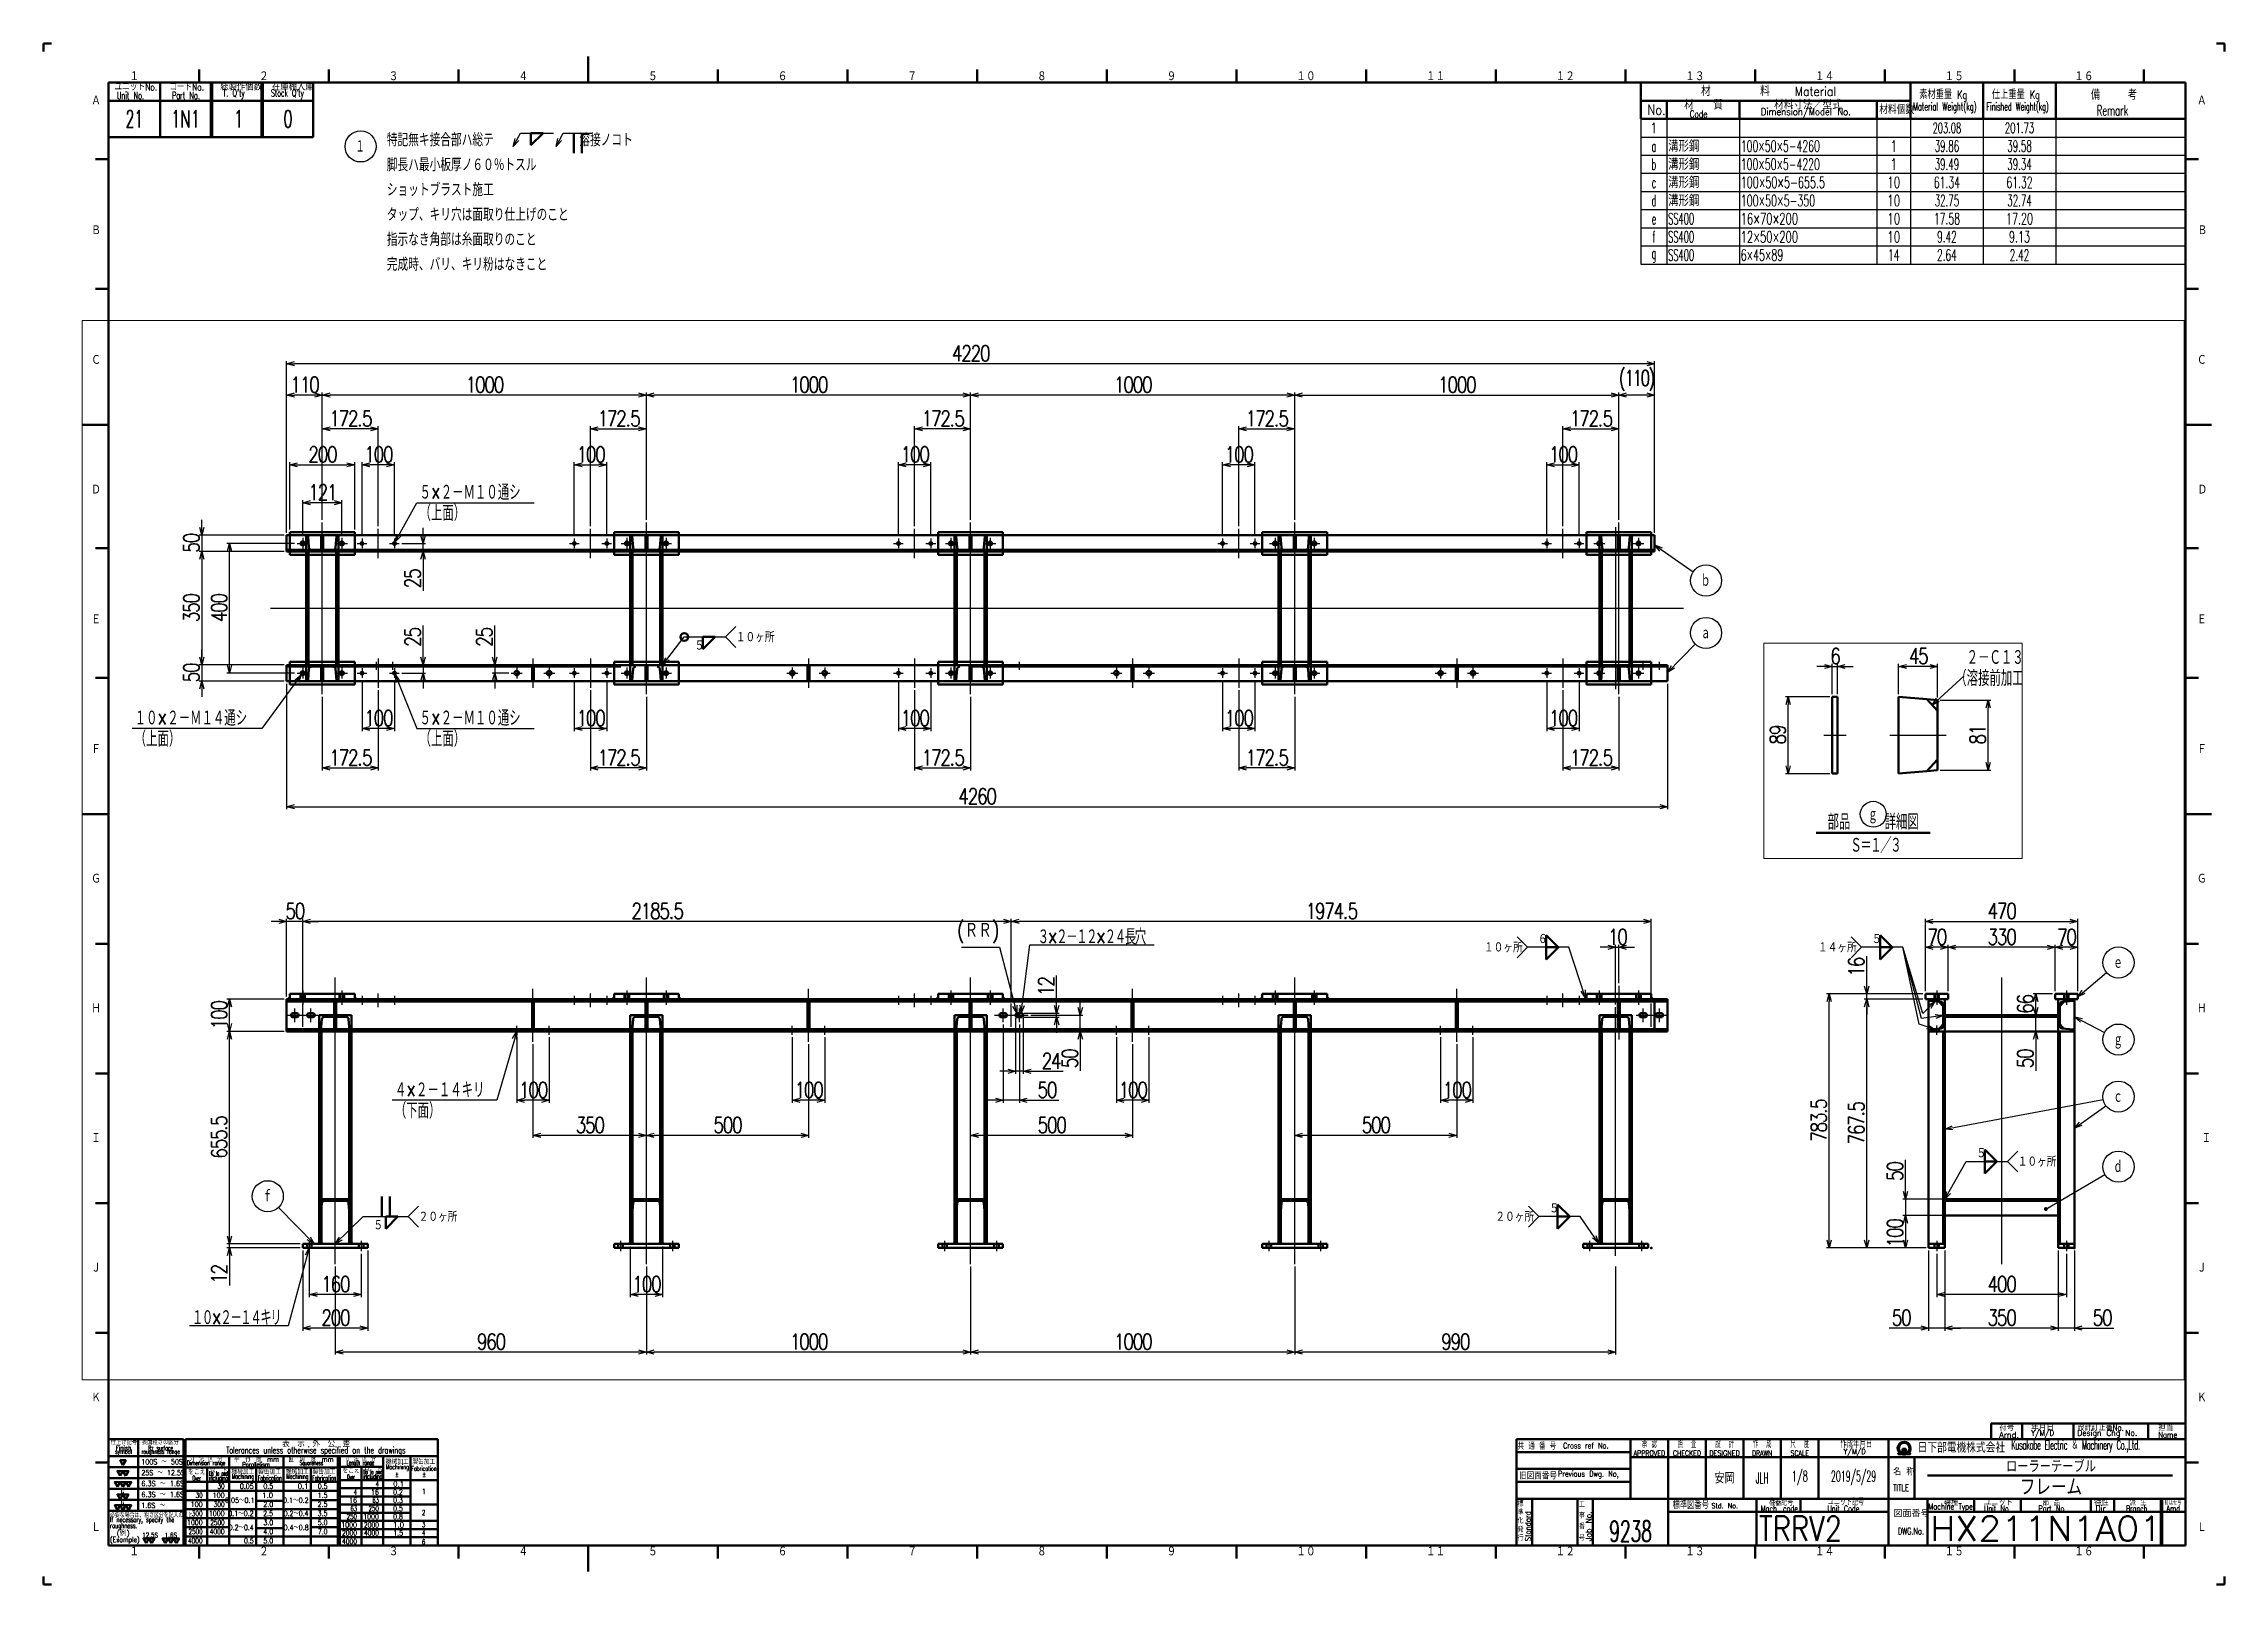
# Paper-space layout 'ICADSX Layout' of a CAD drawing. Header units: millimetres. Extents: x 0 to 841, y 0 to 594.
# The model-space entities are those that its viewports show. They can reach past a viewport. Long polylines and large blocks are cut down to what shows.
import ezdxf

# ---------------------------------------------------------------- set-up
doc = ezdxf.new("R2010")
doc.units = ezdxf.units.MM
doc.header["$LTSCALE"] = 2.648819
doc.linetypes.add('CENTER', pattern=[50.8, 31.75, -6.35, 6.35, -6.35])
doc.linetypes.add('DASHED', pattern=[19.05, 12.7, -6.35])
for name, color, linetype in [('NoLayerName_001', 7, 'Continuous'), ('NoLayerName_002', 7, 'Continuous'), ('NoLayerName_003', 7, 'Continuous')]:
    doc.layers.add(name, color=color, linetype=linetype)
doc.layers.add('VIEWPORTS', color=7, linetype='Continuous', plot=False)
doc.styles.get("Standard").update_dxf_attribs({"font": 'txt', "bigfont": 'extfont2'})
doc.dimstyles.get("Standard").update_dxf_attribs({"dimtxt": 2.5, "dimasz": 2.5, "dimexe": 1.25, "dimexo": 0.625, "dimtad": 1, "dimdec": 3, "dimzin": 0, "dimdsep": 46, "dimtxsty": 'Standard', "dimcen": 2.5, "dimadec": 0, "dimazin": 0, "dimtfac": 0.75, "dimtdec": 3, "dimtmove": 0, "dimatfit": 3, "dimfxl": 1, "dimarcsym": 0})

psp = doc.layouts.new('ICADSX Layout')

# ---------------------------------------------------------------- texts
at = {"layer": 'NoLayerName_001', "color": 2, "lineweight": 25, "ltscale": 0.125, "char_height": 2.75, "attachment_point": 7}
for s, insert in [('\\A1;\\W0.7710;ユニットNo.', (27.29, 575.92)), ('\\A1;\\W0.6000;Unit No.', (28.29, 572.64)), ('\\A1;\\W0.7584;コードNo.', (48.52, 575.92)), ('\\A1;\\W0.5455;Part No.', (49.52, 572.64)), ('\\A1;\\W0.8333;総製作個数', (68.16, 575.92)), ("\\A1;\\W0.6000;T. Q'ty", (69.16, 572.64)), ("\\A1;\\W0.5263;Stock Q'ty", (87.69, 572.64)), ('\\A1;\\W0.8333;在庫棚入庫', (88.08, 575.92))]:
    psp.add_mtext(s, dxfattribs=dict(at, insert=insert))
at = {"layer": 'NoLayerName_001', "color": 2, "lineweight": 50, "ltscale": 0.125}
for s, insert, char_height, attachment_point in [('\\A1;\\W0.8333;材\u3000\u3000質', (632.68, 568.59), 3.2, 7), ('\\A1;\\W0.8333;材\u3000\u3000\u3000\u3000\u3000料', (639.18, 573.82), 3.5, 7), ('\\A1;\\W0.8333;材料寸法／型式', (667.33, 568.59), 3.2, 7), ('\\A1;\\W0.8780;Material', (675.34, 573.82), 3.5, 7), ('\\A1;\\W0.7051;素材重量 Kg', (723.35, 571.63), 3.2, 7), ('\\A1;\\W0.7051;仕上重量 Kg', (751.35, 571.63), 3.2, 7), ('\\A1;\\W0.6081;備     考', (789.58, 572.33), 4, 7), ('\\A1;\\W0.8036;No.', (618.5, 566.5), 4, 7), ('\\A1;\\W0.7500;Code', (634.82, 565.45), 2.75, 7), ('\\A1;\\W0.8636;Dimension/Model No.', (662.26, 565.45), 2.75, 7), ('\\A1;\\W0.7500;材料個数', (707.92, 566.79), 3.2, 7), ('\\A1;\\W0.5361;Material Weight(kg)', (720.87, 567.25), 3, 7), ('\\A1;\\W0.5415;Finished Weight(kg)', (749.24, 567.25), 3, 7), ('\\A1;\\W0.6000;Remark', (791.77, 566.25), 4, 7), ('\\A1;\\W0.8333;符号', (754.17, 59.18), 2.5, 7), ('\\A1;\\W0.8750;Y/M/D', (766.49, 56.55), 2.2, 7), ('\\A1;\\W0.8333;年月日', (766.49, 59.18), 2.5, 7), ('\\A1;\\W0.7800;設計訂正書No.', (784.29, 59.18), 2.5, 7), ('\\A1;\\W0.9671;Design Chg No.', (784.29, 56.55), 2.2, 7), ('\\A1;\\W0.8333;担当', (815.5, 59.18), 2.5, 7), ('\\A1;\\W0.8333;仕上げ記号', (30.97, 53.87), 1.75, 8), ('\\A1;\\W0.6545;symbol', (30.82, 49.7), 1.75, 8), ('\\A1;\\W0.7714;Finish', (30.82, 51.67), 1.75, 8), ('\\A1;\\W0.6000;roughness range', (45.12, 49.7), 1.75, 8), ('\\A1;\\W0.8333;表面粗さの区分', (45.03, 53.87), 1.75, 8), ('\\A1;\\W0.6000;Rz surface', (45.12, 51.67), 1.75, 8), ('\\A1;\\W0.5909;Tolerances unless otherwise specified on the drawings', (104.97, 49.67), 2.5, 8), ('\\A1;\\W0.8333;表\u3000示\u3000外\u3000公\u3000差', (105.12, 52.88), 2.5, 8), ('\\A1;\\W0.7051;共 通 番 号', (575.88, 53.25), 2.5, 5), ('\\A1;\\W0.7905;Cross ref No.', (594.74, 53.5), 2.2, 5), ('\\A1;\\W0.7200;APPROVED', (619.25, 50.59), 2, 5), ('\\A1;\\W0.5147;承 認', (619.25, 54.09), 3, 5), ('\\A1;\\W0.7500;CHECKED', (633.75, 50.59), 2, 5), ('\\A1;\\W0.4773;照  査', (633.75, 54.09), 3, 5), ('\\A1;\\W0.7826;DESIGNED', (648.25, 50.59), 2, 5), ('\\A1;\\W0.4773;設  計', (648.25, 54.09), 3, 5), ('\\A1;\\W0.7031;DRAWN', (662.75, 50.59), 2, 5), ('\\A1;\\W0.4773;作  成', (662.75, 54.09), 3, 5), ('\\A1;\\W0.7500;SCALE', (677.25, 50.59), 2, 5), ('\\A1;\\W0.4773;尺  度', (677.25, 54.09), 3, 5), ('\\A1;\\W0.5833;作成年月日', (692.94, 52.59), 3, 7), ('\\A1;\\W0.8750;Y/M/D', (694.19, 49.59), 2, 7), ('\\A1;\\W0.8233;日下部電機株式会社', (722.72, 50.8), 3.5, 7), ('\\A1;\\W1.0500;Amd.', (754.17, 56.55), 2.2, 7), ('\\A1;\\W0.5647;\\T0.9000;Kusakabe Electric ＆ Machinery Co.,Ltd.', (758.76, 50.8), 3.5, 7), ('\\A1;\\W0.8750;Name', (815.5, 56.55), 2.2, 7), ('\\A1;\\W0.7353;25S ～ 12.5S', (37.69, 42.06), 2, 7), ('\\A1;\\W0.7340;100S ～ 50S', (37.69, 46.26), 2, 7), ('\\A1;\\W0.8333;をこえ', (59.04, 42.35), 1.9, 8), ('\\A1;\\W0.6037;Dimension range', (62.67, 45.36), 1.75, 8), ('\\A1;\\W0.7051;寸 法 区 分', (62.67, 47.21), 2, 8), ('\\A1;\\W0.4500;Up to and', (67.42, 41.3), 1.8, 8), ('\\A1;\\W0.8333;以\u3000下', (67.44, 42.95), 1.9, 8), ('\\A1;\\W0.8333;機械加工', (76.85, 42.42), 1.9, 8), ('\\A1;\\W0.5283;Machining', (76.85, 39.99), 2, 8), ('\\A1;\\W0.7609;平\u3000行\u3000度\u3000mm', (82.11, 47.21), 2, 8), ('\\A1;\\W0.6849;Parallelism', (81.93, 45.36), 1.75, 8), ('\\A1;\\W0.5121;Fabrication', (87.22, 39.99), 2, 8), ('\\A1;\\W0.8333;製缶加工', (87.11, 42.42), 1.9, 8), ('\\A1;\\W0.8333;機械加工', (97.85, 42.42), 1.9, 8), ('\\A1;\\W0.5283;Machining', (97.85, 39.99), 2, 8), ('\\A1;\\W0.7609;直\u3000角\u3000度\u3000mm', (103.11, 47.21), 2, 8), ('\\A1;\\W0.5500;Squareness', (103.26, 45.36), 1.75, 8), ('\\A1;\\W0.5121;Fabrication', (108.22, 39.99), 2, 8), ('\\A1;\\W0.8333;製缶加工', (108.11, 42.42), 1.9, 8), ('\\A1;\\W0.8333;をこえ', (118.54, 42.9), 1.9, 8), ('\\A1;\\W0.4500;Over', (118.54, 40.57), 1.8, 8), ('\\A1;\\W0.7051;寸 法 区 分', (122.17, 47.39), 1.9, 8), ('\\A1;\\W0.5000;Length range', (122.17, 45.31), 1.9, 8), ('\\A1;\\W0.5651;including', (126.94, 40.13), 1.8, 8), ('\\A1;\\W0.4500;Up to and', (126.92, 41.85), 1.8, 8), ('\\A1;\\W0.8333;以\u3000下', (126.94, 43.5), 1.9, 8), ('\\A1;\\W0.8333;機械加工', (136.38, 46.24), 1.9, 8), ('\\A1;\\W0.5870;Machining', (136.42, 43.72), 1.9, 8), ('\\A1;\\W0.8333;±', (136.27, 41.46), 1.9, 8), ('\\A1;\\W0.5690;Fabrication', (146.67, 43.72), 1.9, 8), ('\\A1;\\W0.8333;製缶加工', (146.61, 46.24), 1.9, 8), ('\\A1;\\W0.8333;±', (146.77, 41.46), 1.9, 8), ('\\A1;\\W0.8333;旧図面番号', (569, 40.5), 2.5, 7), ('\\A1;\\W0.8407;Previous Dwg. No,', (584.01, 40.8), 2.2, 7), ('\\A1;\\W0.8824;名 称', (713.26, 42.07), 2.5, 7), ('\\A1;\\W0.6000;G', (31.04, 34.89), 1.8, 9), ('\\A1;\\W0.7867;6.3S ～ 1.6S', (37.69, 37.86), 2, 7), ('\\A1;\\W0.7867;6.3S ～ 1.6S', (37.69, 33.66), 2, 7), ('\\A1;\\W0.4500;Over', (59.04, 39.92), 2, 8), ('\\A1;\\W0.6545;30', (61.35, 33.35), 2, 9), ('\\A1;\\W0.5651;including', (67.44, 39.48), 1.8, 8), ('\\A1;\\W0.7714;100', (69.8, 33.35), 2, 9), ('\\A1;\\W0.6545;30', (69.8, 36.85), 2, 9), ('\\A1;\\W0.8000;0.05', (81.02, 36.85), 2, 9), ('\\A1;\\W0.9818;1.0', (88.51, 33.35), 2, 9), ('\\A1;\\W0.8308;0.5', (88.51, 36.85), 2, 9), ('\\A1;\\W0.9818;0.1', (102.19, 36.85), 2, 9), ('\\A1;\\W0.9000;1.5', (109.51, 33.35), 2, 9), ('\\A1;\\W0.8308;0.5', (109.51, 36.85), 2, 9), ('\\A1;\\W0.6000;4', (120.85, 34.58), 2, 9), ('\\A1;\\W0.7200;16', (129.3, 34.58), 2, 9), ('\\A1;\\W0.6000;4', (129.3, 37.73), 2, 9), ('\\A1;\\W0.8308;0.2', (134.79, 34.58), 2, 7), ('\\A1;\\W0.9818;0.1', (134.79, 37.73), 2, 7), ('\\A1;\\W0.9000;1', (145.92, 34.81), 2, 7), ('\\A1;\\W0.6429;TITLE', (713.26, 35.99), 2.5, 7), ('\\A1;\\W0.7083;必要な場合は、粗さ区分を記入のこと', (25.61, 25.72), 1.9, 7), ('\\A1;\\W0.5851;If necessary, specify the', (25.61, 23.32), 2, 7), ('\\A1;\\W0.6000;G', (31.04, 30.69), 1.8, 9), ('\\A1;\\W0.8065;1.6S ～ ', (37.69, 29.46), 2, 7), ('\\A1;\\W0.7714;100', (61.35, 29.85), 2, 9), ('\\A1;\\W0.6750;300', (61.35, 26.35), 2, 9), ('\\A1;\\W0.7579;1000', (69.8, 26.35), 2, 9), ('\\A1;\\W0.6750;300', (69.8, 29.85), 2, 9), ('\\A1;\\W0.7459;0.05～0.1', (81.36, 31.42), 2, 9), ('\\A1;\\W0.7692;0.1～0.2', (81.02, 26.35), 2, 9), ('\\A1;\\W0.8308;2.0', (88.51, 29.85), 2, 9), ('\\A1;\\W0.7714;2.5', (88.51, 26.35), 2, 9), ('\\A1;\\W0.7692;0.1～0.2', (102.19, 31.42), 2, 9), ('\\A1;\\W0.7229;0.2～0.4', (102.19, 26.35), 2, 9), ('\\A1;\\W0.7714;2.5', (109.51, 29.85), 2, 9), ('\\A1;\\W0.7714;3.5', (109.51, 26.35), 2, 9), ('\\A1;\\W0.6353;250', (120.85, 25.13), 2, 9), ('\\A1;\\W0.7200;16', (120.85, 31.43), 2, 9), ('\\A1;\\W0.6000;63', (120.85, 28.28), 2, 9), ('\\A1;\\W0.7579;1000', (129.3, 25.13), 2, 9), ('\\A1;\\W0.6353;250', (129.3, 28.28), 2, 9), ('\\A1;\\W0.6000;63', (129.3, 31.43), 2, 9), ('\\A1;\\W0.8308;0.3', (134.79, 31.43), 2, 7), ('\\A1;\\W0.8308;0.5', (134.79, 28.28), 2, 7), ('\\A1;\\W0.8308;0.8', (134.79, 25.13), 2, 7), ('\\A1;\\W0.6000;2', (145.92, 26.65), 2, 7), ('\\A1;\\W0.8333;化', (568.39, 23.53), 2, 7), ('\\A1;\\W0.8333;標', (568.39, 30.01), 2, 7), ('\\A1;\\W0.8333;準', (568.39, 26.69), 2, 7), ('\\A1;\\W0.8333;工', (592.06, 29.81), 2, 7), ('\\A1;\\W0.8333;事', (592.06, 25.51), 2, 7), ('\\A1;\\W0.6667;標準図番号', (628.21, 29.02), 3, 7), ('\\A1;\\W0.9000;Std. No.', (643.18, 29.32), 2, 7), ('\\A1;\\W0.6429;Mach. code', (662.24, 28.01), 2.4, 7), ('\\A1;\\W0.6667;機器記号', (665.42, 30.34), 2.5, 7), ('\\A1;\\W0.6480;Unit Code', (687.9, 28.01), 2.4, 7), ('\\A1;\\W0.6667;ユニット記号', (688.06, 30.43), 2.5, 7), ('\\A1;図面番号', (713.36, 25.95), 2.5, 7), ('\\A1;\\W0.6353;Machine Type', (726.83, 28.03), 2.4, 7), ('\\A1;\\W0.8333;機種', (732.76, 30.34), 2.4, 7), ('\\A1;\\W0.8333;ユニット', (748.24, 30.34), 2.4, 7), ('\\A1;\\W0.7200;Unit No.', (748.25, 28.03), 2.4, 7), ('\\A1;\\W0.6545;Part No.', (769.3, 28.03), 2.4, 7), ('\\A1;\\W0.7353;部 品', (770.93, 30.34), 2.4, 7), ('\\A1;\\W0.8333;特性', (790.77, 30.34), 2.4, 7), ('\\A1;\\W0.9000;Dir.', (791.3, 28.03), 2.4, 7), ('\\A1;\\W0.6000;Branch', (803.07, 28.03), 2.4, 7), ('\\A1;\\W0.7353;派 生', (804.43, 30.34), 2.4, 7), ('\\A1;\\W0.5833;訂正符号', (817.94, 30.74), 2, 7), ('\\A1;\\W0.7200;Amd.', (818.67, 28.03), 2.4, 7), ('\\A1;\\W0.5893;roughness.', (25.61, 20.99), 2, 7), ('\\A1;\\W0.6894;(Example)', (25.61, 15.6), 2, 7), ('\\A1;\\W0.9474;(例)', (28.2, 18.08), 2, 7), ('\\A1;\\W0.7500;12.5S', (38.03, 18.1), 1.8, 7), ('\\A1;\\W0.8000;1.6S', (46.68, 18.1), 1.8, 7), ('\\A1;\\W0.7579;1000', (61.35, 22.85), 2, 9), ('\\A1;\\W0.6857;4000', (61.35, 15.85), 2, 9), ('\\A1;\\W0.6545;2500', (61.35, 19.35), 2, 9), ('\\A1;\\W0.6857;4000', (69.8, 19.35), 2, 9), ('\\A1;\\W0.6545;2500', (69.8, 22.85), 2, 9), ('\\A1;\\W0.7229;0.2～0.4', (81.02, 20.93), 2, 9), ('\\A1;\\W0.8308;0.5', (81.02, 15.85), 2, 9), ('\\A1;\\W0.8308;3.0', (88.51, 22.85), 2, 9), ('\\A1;\\W0.8308;4.0', (88.51, 19.35), 2, 9), ('\\A1;\\W0.8308;5.0', (88.51, 15.85), 2, 9), ('\\A1;\\W0.7229;0.4～0.8', (102.19, 20.93), 2, 9), ('\\A1;\\W0.8308;5.0', (109.51, 22.85), 2, 9), ('\\A1;\\W0.8308;7.0', (109.51, 19.35), 2, 9), ('\\A1;\\W0.7579;1000', (120.85, 21.98), 2, 9), ('\\A1;\\W0.6857;2000', (120.85, 18.83), 2, 9), ('\\A1;\\W0.6857;4000', (120.85, 15.58), 2, 9), ('\\A1;\\W0.6857;2000', (129.3, 21.98), 2, 9), ('\\A1;\\W0.6857;4000', (129.3, 18.83), 2, 9), ('\\A1;\\W0.9000;1.5', (134.79, 18.83), 2, 7), ('\\A1;\\W0.9818;1.0', (134.79, 21.98), 2, 7), ('\\A1;\\W0.6000;3', (145.92, 22.04), 2, 7), ('\\A1;\\W0.6000;4', (145.92, 18.89), 2, 7), ('\\A1;\\W0.6000;6', (145.92, 15.39), 2, 7), ('\\A1;\\W0.8333;行', (568.39, 16.82), 2, 7), ('\\A1;\\W0.8333;発', (568.39, 20.05), 2, 7), ('\\A1;\\W0.8333;番', (592.06, 21.34), 2, 7), ('\\A1;\\W0.8333;号', (592.06, 16.82), 2, 7), ('\\A1;\\W0.7000;DWG.No.', (720.11, 20.54), 2.5, 5)]:
    psp.add_mtext(s, dxfattribs=dict(at, insert=insert, char_height=char_height, attachment_point=attachment_point))
at = {"layer": 'NoLayerName_001', "color": 2, "lineweight": 50, "ltscale": 0.125, "char_height": 2.2, "attachment_point": 7, "rotation": 90}
for s, insert in [('\\A1;\\W0.8750;Standard', (573.52, 16.63)), ('\\A1;\\W0.9671;Job No.', (596.91, 16.63))]:
    psp.add_mtext(s, dxfattribs=dict(at, insert=insert))
at = {"layer": 'NoLayerName_002', "color": 2, "lineweight": 100, "ltscale": 0.125, "char_height": 5, "attachment_point": 7}
for s, insert in [('\\A1;\\W0.7500;特記無キ接合部ハ総テ\u3000\u3000\u3000\u3000\u3000\u3000\u3000\u3000溶接ノコト', (132.35, 554.37)), ('\\A1;\\W0.7500;脚長ハ最小板厚ノ６０％トスル', (132.35, 544.77)), ('\\A1;\\W0.7500;ショットブラスト施工', (132.35, 535.17)), ('\\A1;\\W0.7500;タップ、キリ穴は面取り仕上げのこと', (132.35, 525.57)), ('\\A1;\\W0.7500;指示なき角部は糸面取りのこと', (132.35, 515.97)), ('\\A1;\\W0.7500;完成時、バリ、キリ粉はなきこと', (132.35, 506.37))]:
    psp.add_mtext(s, dxfattribs=dict(at, insert=insert))
at = {"layer": 'NoLayerName_003', "color": 7, "lineweight": 100, "ltscale": 0.125, "char_height": 3.3108, "attachment_point": 7}
for s, insert in [('\\A1;\\W0.8333;１', (33.1, 579.6)), ('\\A1;\\W0.8333;２', (83.1, 579.6)), ('\\A1;\\W0.8333;３', (133.1, 579.6)), ('\\A1;\\W0.8333;４', (183.1, 579.6)), ('\\A1;\\W0.8333;５', (233.1, 579.6)), ('\\A1;\\W0.8333;６', (283.1, 579.6)), ('\\A1;\\W0.8333;７', (333.1, 579.6)), ('\\A1;\\W0.8333;８', (383.1, 579.6)), ('\\A1;\\W0.8333;９', (433.1, 579.6)), ('\\A1;\\W0.8333;１０', (483.1, 579.6)), ('\\A1;\\W0.8333;１１', (533.1, 579.6)), ('\\A1;\\W0.8333;１２', (583.1, 579.6)), ('\\A1;\\W0.8333;１３', (633.1, 579.6)), ('\\A1;\\W0.8333;１４', (683.1, 579.6)), ('\\A1;\\W0.8333;１５', (733.1, 579.6)), ('\\A1;\\W0.8333;１６', (783.1, 579.6)), ('\\A1;\\W0.8333;Ａ', (18.36, 570.24)), ('\\A1;\\W0.8333;Ａ', (830.43, 570.24)), ('\\A1;\\W0.8333;Ｂ', (18.36, 520.24)), ('\\A1;\\W0.8333;Ｂ', (830.65, 520.24)), ('\\A1;\\W0.8333;Ｃ', (18.36, 470.24)), ('\\A1;\\W0.8333;Ｃ', (830.43, 470.24)), ('\\A1;\\W0.8333;Ｄ', (18.36, 420.24)), ('\\A1;\\W0.8333;Ｄ', (830.65, 420.24)), ('\\A1;\\W0.8333;Ｅ', (18.36, 370.24)), ('\\A1;\\W0.8333;Ｅ', (830.43, 370.24)), ('\\A1;\\W0.8333;Ｆ', (18.36, 320.24)), ('\\A1;\\W0.8333;Ｆ', (830.43, 320.24)), ('\\A1;\\W0.8333;Ｇ', (18.36, 270.24)), ('\\A1;\\W0.8333;Ｇ', (830.43, 270.24)), ('\\A1;\\W0.8333;Ｈ', (18.36, 220.24)), ('\\A1;\\W0.8333;Ｈ', (830.43, 220.24)), ('\\A1;\\W0.8333;Ｉ', (18.36, 170.24)), ('\\A1;\\W0.8333;Ｉ', (832.19, 170.24)), ('\\A1;\\W0.8333;Ｊ', (18.36, 120.24)), ('\\A1;\\W0.8333;Ｊ', (830.43, 120.24)), ('\\A1;\\W0.8333;Ｋ', (18.36, 70.24)), ('\\A1;\\W0.8333;Ｋ', (830.43, 70.24)), ('\\A1;\\W0.8333;Ｌ', (18.36, 20.24)), ('\\A1;\\W0.8333;Ｌ', (830.43, 20.24)), ('\\A1;\\W0.8333;１', (33.1, 10.87)), ('\\A1;\\W0.8333;２', (83.1, 10.87)), ('\\A1;\\W0.8333;３', (133.1, 10.87)), ('\\A1;\\W0.8333;４', (183.1, 10.87)), ('\\A1;\\W0.8333;５', (233.1, 10.87)), ('\\A1;\\W0.8333;６', (283.1, 10.87)), ('\\A1;\\W0.8333;７', (333.1, 10.87)), ('\\A1;\\W0.8333;８', (383.1, 10.87)), ('\\A1;\\W0.8333;９', (433.1, 10.87)), ('\\A1;\\W0.8333;１０', (483.1, 10.87)), ('\\A1;\\W0.8333;１１', (533.1, 10.87)), ('\\A1;\\W0.8333;１２', (583.1, 10.87)), ('\\A1;\\W0.8333;１３', (633.1, 10.87)), ('\\A1;\\W0.8333;１４', (683.1, 10.87)), ('\\A1;\\W0.8333;１５', (733.1, 10.87)), ('\\A1;\\W0.8333;１６', (783.1, 10.87))]:
    psp.add_mtext(s, dxfattribs=dict(at, insert=insert))

msp = doc.modelspace()

# ---------------------------------------------------------------- texts
at = {"layer": 'NoLayerName_001', "color": 2, "linetype": 'Continuous', "lineweight": 50, "char_height": 48, "line_spacing_factor": 0.7}
for s, insert, attachment_point in [('\\A1;\\W0.6667;\\T0.8750;３×２－１２×２４長穴', (2267.1204, 934.9738), 7), ('\\A1;\\W0.6667;\\T0.8750;１０×２－１４キリ', (-69.6138, -239.431), 9)]:
    msp.add_mtext(s, dxfattribs=dict(at, insert=insert, attachment_point=attachment_point))
at = {"layer": 'NoLayerName_001', "color": 2, "lineweight": 50, "char_height": 18}
for s, insert, attachment_point in [('\\A1;\\W0.6667;\\L\u3000部品\u3000\u3000\u3000詳細図\u3000\\l', (6130.8734, -3642.4013), 4), ('\\A1;\\W0.6667;\\T0.8750;Ｓ＝１／３', (6170.4734, -3678.617), 7)]:
    msp.add_mtext(s, dxfattribs=dict(at, insert=insert, attachment_point=attachment_point))

# ---------------------------------------------------------------- blocks, each defined once
blk = doc.blocks.new('JZB_0001')
at = {"layer": 'NoLayerName_001', "color": 21, "linetype": 'Continuous', "lineweight": 25}
for p, q in [((0, 7), (0, 0)), ((0, 0), (10, 0)), ((10, 7), (10, 0)), ((10, 0), (38, 0)), ((38, 7), (38, 0)), ((38, 0), (91, 0)), ((91, 7), (91, 0)), ((91, 0), (104, 0)), ((104, 7), (104, 0)), ((104, 0), (132, 0)), ((132, 7), (132, 0)), ((132, 0), (160, 0)), ((160, 7), (160, 0)), ((160, 0), (210, 0))]:
    blk.add_line(p, q, dxfattribs=at)
at = {"layer": 'NoLayerName_001', "color": 2, "lineweight": 50, "char_height": 4, "attachment_point": 5}
for s, insert in [('\\A1;\\W0.7500;1', (5, 3.5)), ('\\A1;\\W0.5833;203.08 ', (118, 3.5)), ('\\A1;\\W0.6000;201.73 ', (146, 3.5))]:
    blk.add_mtext(s, dxfattribs=dict(at, insert=insert))
blk = doc.blocks.new('JZB_0002')
at = {"layer": 'NoLayerName_001', "color": 21, "linetype": 'Continuous', "lineweight": 25}
for p, q in [((0, 7), (0, 0)), ((0, 0), (10, 0)), ((10, 7), (10, 0)), ((10, 0), (38, 0)), ((38, 7), (38, 0)), ((38, 0), (91, 0)), ((91, 7), (91, 0)), ((91, 0), (104, 0)), ((104, 7), (104, 0)), ((104, 0), (132, 0)), ((132, 7), (132, 0)), ((132, 0), (160, 0)), ((160, 7), (160, 0)), ((160, 0), (210, 0))]:
    blk.add_line(p, q, dxfattribs=at)
at = {"layer": 'NoLayerName_001', "color": 2, "lineweight": 50, "char_height": 4.36}
for s, insert, attachment_point in [('\\A1;\\W0.5000;a', (5, 3.5), 5), ('\\A1;\\W0.8333;溝形鋼', (10.5, 3.5), 4), ('\\A1;\\W0.6048;100×50×5-4260', (38.5, 3.5), 4), ('\\A1;\\W0.7500;1', (97.5, 3.5), 5), ('\\A1;\\W0.5625;39.86 ', (118, 3.5), 5), ('\\A1;\\W0.5625;39.58 ', (146, 3.5), 5)]:
    blk.add_mtext(s, dxfattribs=dict(at, insert=insert, attachment_point=attachment_point))
blk = doc.blocks.new('JZB_0003')
at = {"layer": 'NoLayerName_001', "color": 21, "linetype": 'Continuous', "lineweight": 25}
for p, q in [((0, 7), (0, 0)), ((0, 0), (10, 0)), ((10, 7), (10, 0)), ((10, 0), (38, 0)), ((38, 7), (38, 0)), ((38, 0), (91, 0)), ((91, 7), (91, 0)), ((91, 0), (104, 0)), ((104, 7), (104, 0)), ((104, 0), (132, 0)), ((132, 7), (132, 0)), ((132, 0), (160, 0)), ((160, 7), (160, 0)), ((160, 0), (210, 0))]:
    blk.add_line(p, q, dxfattribs=at)
at = {"layer": 'NoLayerName_001', "color": 2, "lineweight": 50, "char_height": 4.36}
for s, insert, attachment_point in [('\\A1;\\W0.5000;b', (5, 3.5), 5), ('\\A1;\\W0.8333;溝形鋼', (10.5, 3.5), 4), ('\\A1;\\W0.6048;100×50×5-4220', (38.5, 3.5), 4), ('\\A1;\\W0.7500;1', (97.5, 3.5), 5), ('\\A1;\\W0.5625;39.49 ', (118, 3.5), 5), ('\\A1;\\W0.5625;39.34 ', (146, 3.5), 5)]:
    blk.add_mtext(s, dxfattribs=dict(at, insert=insert, attachment_point=attachment_point))
blk = doc.blocks.new('JZB_0004')
at = {"layer": 'NoLayerName_001', "color": 21, "linetype": 'Continuous', "lineweight": 25}
for p, q in [((0, 7), (0, 0)), ((0, 0), (10, 0)), ((10, 7), (10, 0)), ((10, 0), (38, 0)), ((38, 7), (38, 0)), ((38, 0), (91, 0)), ((91, 7), (91, 0)), ((91, 0), (104, 0)), ((104, 7), (104, 0)), ((104, 0), (132, 0)), ((132, 7), (132, 0)), ((132, 0), (160, 0)), ((160, 7), (160, 0)), ((160, 0), (210, 0))]:
    blk.add_line(p, q, dxfattribs=at)
at = {"layer": 'NoLayerName_001', "color": 2, "lineweight": 50, "char_height": 4.36}
for s, insert, attachment_point in [('\\A1;\\W0.5000;c', (5, 3.5), 5), ('\\A1;\\W0.8333;溝形鋼', (10.5, 3.5), 4), ('\\A1;\\W0.6202;100×50×5-655.5', (38.5, 3.5), 4), ('\\A1;\\W0.6667;10', (97.5, 3.5), 5), ('\\A1;\\W0.6000;61.34 ', (118, 3.5), 5), ('\\A1;\\W0.6000;61.32 ', (146, 3.5), 5)]:
    blk.add_mtext(s, dxfattribs=dict(at, insert=insert, attachment_point=attachment_point))
blk = doc.blocks.new('JZB_0005')
at = {"layer": 'NoLayerName_001', "color": 21, "linetype": 'Continuous', "lineweight": 25}
for p, q in [((0, 7), (0, 0)), ((0, 0), (10, 0)), ((10, 7), (10, 0)), ((10, 0), (38, 0)), ((38, 7), (38, 0)), ((38, 0), (91, 0)), ((91, 7), (91, 0)), ((91, 0), (104, 0)), ((104, 7), (104, 0)), ((104, 0), (132, 0)), ((132, 7), (132, 0)), ((132, 0), (160, 0)), ((160, 7), (160, 0)), ((160, 0), (210, 0))]:
    blk.add_line(p, q, dxfattribs=at)
at = {"layer": 'NoLayerName_001', "color": 2, "lineweight": 50, "char_height": 4.36}
for s, insert, attachment_point in [('\\A1;\\W0.5000;d', (5, 3.5), 5), ('\\A1;\\W0.8333;溝形鋼', (10.5, 3.5), 4), ('\\A1;\\W0.6140;100×50×5-350', (38.5, 3.5), 4), ('\\A1;\\W0.6667;10', (97.5, 3.5), 5), ('\\A1;\\W0.5625;32.75 ', (118, 3.5), 5), ('\\A1;\\W0.5625;32.74 ', (146, 3.5), 5)]:
    blk.add_mtext(s, dxfattribs=dict(at, insert=insert, attachment_point=attachment_point))
blk = doc.blocks.new('JZB_0006')
at = {"layer": 'NoLayerName_001', "color": 21, "linetype": 'Continuous', "lineweight": 25}
for p, q in [((0, 7), (0, 0)), ((0, 0), (10, 0)), ((10, 7), (10, 0)), ((10, 0), (38, 0)), ((38, 7), (38, 0)), ((38, 0), (91, 0)), ((91, 7), (91, 0)), ((91, 0), (104, 0)), ((104, 7), (104, 0)), ((104, 0), (132, 0)), ((132, 7), (132, 0)), ((132, 0), (160, 0)), ((160, 7), (160, 0)), ((160, 0), (210, 0))]:
    blk.add_line(p, q, dxfattribs=at)
at = {"layer": 'NoLayerName_001', "color": 2, "lineweight": 50, "char_height": 4.36}
for s, insert, attachment_point in [('\\A1;\\W0.5000;e', (5, 3.5), 5), ('\\A1;\\W0.5357;SS400', (10.5, 3.5), 4), ('\\A1;\\W0.6420;16×70×200', (38.5, 3.5), 4), ('\\A1;\\W0.6667;10', (97.5, 3.5), 5), ('\\A1;\\W0.6000;17.58 ', (118, 3.5), 5), ('\\A1;\\W0.6207;17.20 ', (146, 3.5), 5)]:
    blk.add_mtext(s, dxfattribs=dict(at, insert=insert, attachment_point=attachment_point))
blk = doc.blocks.new('JZB_0007')
at = {"layer": 'NoLayerName_001', "color": 21, "linetype": 'Continuous', "lineweight": 25}
for p, q in [((0, 7), (0, 0)), ((0, 0), (10, 0)), ((10, 7), (10, 0)), ((10, 0), (38, 0)), ((38, 7), (38, 0)), ((38, 0), (91, 0)), ((91, 7), (91, 0)), ((91, 0), (104, 0)), ((104, 7), (104, 0)), ((104, 0), (132, 0)), ((132, 7), (132, 0)), ((132, 0), (160, 0)), ((160, 7), (160, 0)), ((160, 0), (210, 0))]:
    blk.add_line(p, q, dxfattribs=at)
at = {"layer": 'NoLayerName_001', "color": 2, "lineweight": 50, "char_height": 4.36}
for s, insert, attachment_point in [('\\A1;\\W0.5000;f', (5, 3.5), 5), ('\\A1;\\W0.5357;SS400', (10.5, 3.5), 4), ('\\A1;\\W0.6420;12×50×200', (38.5, 3.5), 4), ('\\A1;\\W0.6667;10', (97.5, 3.5), 5), ('\\A1;\\W0.5769;9.42 ', (118, 3.5), 5), ('\\A1;\\W0.6250;9.13 ', (146, 3.5), 5)]:
    blk.add_mtext(s, dxfattribs=dict(at, insert=insert, attachment_point=attachment_point))
blk = doc.blocks.new('JZB_0008')
at = {"layer": 'NoLayerName_001', "color": 21, "linetype": 'Continuous', "lineweight": 25}
for p, q in [((0, 7), (0, 0)), ((0, 0), (10, 0)), ((10, 7), (10, 0)), ((10, 0), (38, 0)), ((38, 7), (38, 0)), ((38, 0), (91, 0)), ((91, 7), (91, 0)), ((91, 0), (104, 0)), ((104, 7), (104, 0)), ((104, 0), (132, 0)), ((132, 7), (132, 0)), ((132, 0), (160, 0)), ((160, 7), (160, 0)), ((160, 0), (210, 0))]:
    blk.add_line(p, q, dxfattribs=at)
at = {"layer": 'NoLayerName_001', "color": 2, "lineweight": 50, "char_height": 4.36}
for s, insert, attachment_point in [('\\A1;\\W0.5000;g', (5, 3.5), 5), ('\\A1;\\W0.5357;SS400', (10.5, 3.5), 4), ('\\A1;\\W0.6081;6×45×89', (38.5, 3.5), 4), ('\\A1;\\W0.6000;14', (97.5, 3.5), 5), ('\\A1;\\W0.5769;2.64 ', (118, 3.5), 5), ('\\A1;\\W0.5769;2.42 ', (146, 3.5), 5)]:
    blk.add_mtext(s, dxfattribs=dict(at, insert=insert, attachment_point=attachment_point))
blk = doc.blocks.new('JZB_0009')
at = {"layer": 'NoLayerName_001', "color": 2, "lineweight": 50, "attachment_point": 5}
for s, insert, char_height in [('\\A1;\\W0.8333;安岡', (45.85, 24.5), 4.18), ('\\A1;\\W0.5000;JLH', (60.35, 24.5), 4.18), ('\\A1;\\W0.5625;1/8', (74.85, 24.5), 4.18), ('\\A1;\\W0.5294;2019/5/29', (95.6, 24.5), 4.18), ('\\A1;\\W0.8333;ローラーテーブル', (171.72, 29), 4.73), ('\\A1;\\W0.8333;フレーム', (171.72, 21), 6.55)]:
    blk.add_mtext(s, dxfattribs=dict(at, insert=insert, char_height=char_height))
at = {"layer": 'NoLayerName_001', "color": 7, "lineweight": 50}
for s, insert, char_height, attachment_point in [('\\A1;\\W0.8203;TRRV2', (59.1, 5), 9.5, 4), ('\\A1;\\W1.0882;HX211N1A01', (125.1, 5), 9.5, 4), ('\\A1;\\W0.6000;9238', (9.6, 0), 8, 8)]:
    blk.add_mtext(s, dxfattribs=dict(at, insert=insert, char_height=char_height, attachment_point=attachment_point))
blk = doc.blocks.new('JZB_0010')
at = {"layer": 'NoLayerName_001', "color": 2, "lineweight": 50, "char_height": 6.55, "attachment_point": 5}
for s, insert in [('\\A1;\\W0.6000;21', (3.27, 3.27)), ('\\A1;\\W0.6429;1N1', (23.02, 3.27)), ('\\A1;\\W0.7500;1', (43.52, 3.27)), ('\\A1;\\W0.6000;0', (62.52, 3.27))]:
    blk.add_mtext(s, dxfattribs=dict(at, insert=insert))
blk = doc.blocks.new('DIM_0001')
at = {"layer": 'NoLayerName_001', "color": 2, "linetype": 'Continuous', "lineweight": 50}
for p, q in [((6.82, 5.16), (6.82, 0.51)), ((11.51, 5.16), (6.82, 5.16)), ((6.82, 0.51), (11.51, 5.16))]:
    blk.add_line(p, q, dxfattribs=at)
at = {"layer": 'NoLayerName_001', "color": 3, "linetype": 'Continuous', "lineweight": 25}
for points in [[(0, 0), (2.82, 5.16), (15.51, 5.16)], [(2.15, 2.25), (0, 0), (0.74, 3.02)]]:
    blk.add_lwpolyline(points, dxfattribs=at)
blk = doc.blocks.new('DIM_0002')
at = {"color": 2, "linetype": 'Continuous', "lineweight": 50}
for p, q in [((6.82, 7.81), (6.82, 0.06)), ((9.91, 0.06), (9.91, 7.81))]:
    blk.add_line(p, q, dxfattribs=at)
at = {"color": 3, "linetype": 'Continuous', "lineweight": 25}
for points in [[(0, 2.66), (2.82, 7.81), (13.95, 7.81)], [(2.15, 4.9), (0, 2.66), (0.74, 5.67)]]:
    blk.add_lwpolyline(points, dxfattribs=at)
blk = doc.blocks.new('DIM_0003')
at = {"color": 3, "linetype": 'Continuous', "lineweight": 25}
blk.add_circle((6, 6), 6, dxfattribs=at)
at = {"color": 2, "linetype": 'Continuous', "lineweight": 50, "width": 0.666667}
blk.add_text('１', height=5, dxfattribs=at).set_placement((4, 3.5))
blk = doc.blocks.new('_OPEN30')
at = {"color": 0, "linetype": 'ByBlock', "lineweight": -2}
for p, q in [((-1, 0.267949), (0, 0)), ((0, 0), (-1, -0.267949)), ((0, 0), (-1, 0))]:
    blk.add_line(p, q, dxfattribs=at)
blk = doc.blocks.new('*D257')
at = {"layer": 'Defpoints', "color": 0}
for p in [(660, 657.5), (760, 657.5), (660, 455.1)]:
    blk.add_point(p, dxfattribs=at)
at = {"layer": 'NoLayerName_001', "color": 0, "linetype": 'Continuous', "lineweight": 25}
for p, q in [((660, 649.5), (660, 447.1)), ((760, 649.5), (760, 447.1)), ((736, 455.1), (684, 455.1))]:
    blk.add_line(p, q, dxfattribs=at)
at = {"layer": 'NoLayerName_001', "color": 0, "lineweight": 25, "xscale": 24, "yscale": 24, "zscale": 24, "rotation": 180}
blk.add_blockref('_OPEN30', (660, 455.1), dxfattribs=at)
at = {"layer": 'NoLayerName_001', "color": 0, "lineweight": 25, "xscale": 24, "yscale": 24, "zscale": 24}
blk.add_blockref('_OPEN30', (760, 455.1), dxfattribs=at)
at = {"layer": 'NoLayerName_001', "color": 2, "lineweight": 50, "insert": (710, 487.1), "char_height": 48, "attachment_point": 5}
blk.add_mtext('\\W0.8000;\\T0.8750;100', dxfattribs=at)
blk = doc.blocks.new('*D258')
at = {"layer": 'Defpoints', "color": 0}
for p in [(1510, 657.5), (1610, 657.5), (1510, 455.1)]:
    blk.add_point(p, dxfattribs=at)
at = {"layer": 'NoLayerName_001', "color": 0, "linetype": 'Continuous', "lineweight": 25}
for p, q in [((1510, 649.5), (1510, 447.1)), ((1610, 649.5), (1610, 447.1)), ((1586, 455.1), (1534, 455.1))]:
    blk.add_line(p, q, dxfattribs=at)
at = {"layer": 'NoLayerName_001', "color": 0, "lineweight": 25, "xscale": 24, "yscale": 24, "zscale": 24, "rotation": 180}
blk.add_blockref('_OPEN30', (1510, 455.1), dxfattribs=at)
at = {"layer": 'NoLayerName_001', "color": 0, "lineweight": 25, "xscale": 24, "yscale": 24, "zscale": 24}
blk.add_blockref('_OPEN30', (1610, 455.1), dxfattribs=at)
at = {"layer": 'NoLayerName_001', "color": 2, "lineweight": 50, "insert": (1560, 487.1), "char_height": 48, "attachment_point": 5}
blk.add_mtext('\\W0.8000;\\T0.8750;100', dxfattribs=at)
blk = doc.blocks.new('*D259')
at = {"layer": 'Defpoints', "color": 0}
for p in [(2510, 657.5), (2610, 657.5), (2510, 455.1)]:
    blk.add_point(p, dxfattribs=at)
at = {"layer": 'NoLayerName_001', "color": 0, "linetype": 'Continuous', "lineweight": 25}
for p, q in [((2510, 649.5), (2510, 447.1)), ((2610, 649.5), (2610, 447.1)), ((2586, 455.1), (2534, 455.1))]:
    blk.add_line(p, q, dxfattribs=at)
at = {"layer": 'NoLayerName_001', "color": 0, "lineweight": 25, "xscale": 24, "yscale": 24, "zscale": 24, "rotation": 180}
blk.add_blockref('_OPEN30', (2510, 455.1), dxfattribs=at)
at = {"layer": 'NoLayerName_001', "color": 0, "lineweight": 25, "xscale": 24, "yscale": 24, "zscale": 24}
blk.add_blockref('_OPEN30', (2610, 455.1), dxfattribs=at)
at = {"layer": 'NoLayerName_001', "color": 2, "lineweight": 50, "insert": (2560, 487.1), "char_height": 48, "attachment_point": 5}
blk.add_mtext('\\W0.8000;\\T0.8750;100', dxfattribs=at)
blk = doc.blocks.new('*D260')
at = {"layer": 'Defpoints', "color": 0}
for p in [(1560, 635.8), (1060, 347), (1060, 269.7)]:
    blk.add_point(p, dxfattribs=at)
at = {"layer": 'NoLayerName_001', "color": 0, "linetype": 'Continuous', "lineweight": 25}
for p, q in [((1560, 627.8), (1560, 339)), ((1536, 347), (1084, 347))]:
    blk.add_line(p, q, dxfattribs=at)
at = {"layer": 'NoLayerName_001', "color": 0, "lineweight": 25, "xscale": 24, "yscale": 24, "zscale": 24}
for p, rotation in [((1060, 347), 180), ((1560, 347), 360)]:
    blk.add_blockref('_OPEN30', p, dxfattribs=dict(at, rotation=rotation))
at = {"layer": 'NoLayerName_001', "color": 2, "lineweight": 50, "insert": (1310, 379), "char_height": 48, "attachment_point": 5}
blk.add_mtext('\\W0.8000;\\T0.8750;500', dxfattribs=at)
blk = doc.blocks.new('*D261')
at = {"layer": 'Defpoints', "color": 0}
for p in [(20, -10), (180, -10), (20, -143.7)]:
    blk.add_point(p, dxfattribs=at)
at = {"layer": 'NoLayerName_001', "color": 0, "linetype": 'Continuous', "lineweight": 25}
for p, q in [((20, -18), (20, -151.7)), ((180, -18), (180, -151.7)), ((156, -143.7), (44, -143.7))]:
    blk.add_line(p, q, dxfattribs=at)
at = {"layer": 'NoLayerName_001', "color": 0, "lineweight": 25, "xscale": 24, "yscale": 24, "zscale": 24}
for p, rotation in [((20, -143.7), 180), ((180, -143.7), 360)]:
    blk.add_blockref('_OPEN30', p, dxfattribs=dict(at, rotation=rotation))
at = {"layer": 'NoLayerName_001', "color": 2, "lineweight": 50, "insert": (100, -111.7), "char_height": 48, "attachment_point": 5}
blk.add_mtext('\\W0.8000;\\T0.8750;160', dxfattribs=at)
blk = doc.blocks.new('*D262')
at = {"layer": 'Defpoints', "color": 0}
for p in [(0, 0), (200, 0), (0, -247.4)]:
    blk.add_point(p, dxfattribs=at)
at = {"layer": 'NoLayerName_001', "color": 0, "linetype": 'Continuous', "lineweight": 25}
for p, q in [((0, -8), (0, -255.4)), ((200, -8), (200, -255.4)), ((176, -247.4), (24, -247.4))]:
    blk.add_line(p, q, dxfattribs=at)
at = {"layer": 'NoLayerName_001', "color": 0, "lineweight": 25, "xscale": 24, "yscale": 24, "zscale": 24}
for p, rotation in [((0, -247.4), 180), ((200, -247.4), 360)]:
    blk.add_blockref('_OPEN30', p, dxfattribs=dict(at, rotation=rotation))
at = {"layer": 'NoLayerName_001', "color": 2, "lineweight": 50, "insert": (100, -215.4), "char_height": 48, "attachment_point": 5}
blk.add_mtext('\\W0.8000;\\T0.8750;200', dxfattribs=at)
blk = doc.blocks.new('*D263')
at = {"layer": 'Defpoints', "color": 0}
for p in [(1010, 12), (1110, 12), (1010, -143.7)]:
    blk.add_point(p, dxfattribs=at)
at = {"layer": 'NoLayerName_001', "color": 0, "linetype": 'Continuous', "lineweight": 25}
for p, q in [((1010, 4), (1010, -151.7)), ((1110, 4), (1110, -151.7)), ((1086, -143.7), (1034, -143.7))]:
    blk.add_line(p, q, dxfattribs=at)
at = {"layer": 'NoLayerName_001', "color": 0, "lineweight": 25, "xscale": 24, "yscale": 24, "zscale": 24, "rotation": 180}
blk.add_blockref('_OPEN30', (1010, -143.7), dxfattribs=at)
at = {"layer": 'NoLayerName_001', "color": 0, "lineweight": 25, "xscale": 24, "yscale": 24, "zscale": 24}
blk.add_blockref('_OPEN30', (1110, -143.7), dxfattribs=at)
at = {"layer": 'NoLayerName_001', "color": 2, "lineweight": 50, "insert": (1060, -111.7), "char_height": 48, "attachment_point": 5}
blk.add_mtext('\\W0.8000;\\T0.8750;100', dxfattribs=at)
blk = doc.blocks.new('*D264')
at = {"layer": 'Defpoints', "color": 0}
for p in [(-226.2, 667.5), (-50, 667.5), (-40, 12)]:
    blk.add_point(p, dxfattribs=at)
at = {"layer": 'NoLayerName_001', "color": 0, "linetype": 'Continuous', "lineweight": 25}
for p, q in [((-58, 667.5), (-234.2, 667.5)), ((-226.2, 36), (-226.2, 643.5)), ((-48, 12), (-234.2, 12))]:
    blk.add_line(p, q, dxfattribs=at)
at = {"layer": 'NoLayerName_001', "color": 0, "lineweight": 25, "xscale": 24, "yscale": 24, "zscale": 24}
for p, rotation in [((-226.2, 667.5), 90), ((-226.2, 12), 270)]:
    blk.add_blockref('_OPEN30', p, dxfattribs=dict(at, rotation=rotation))
at = {"layer": 'NoLayerName_001', "color": 2, "lineweight": 50, "insert": (-258.2, 339.7), "char_height": 48, "attachment_point": 5, "rotation": 90}
blk.add_mtext('\\W0.8000;\\T0.8750;655.5', dxfattribs=at)
blk = doc.blocks.new('*D265')
at = {"layer": 'Defpoints', "color": 0}
for p in [(-226.2, 767.5), (-50, 767.5), (-50, 667.5)]:
    blk.add_point(p, dxfattribs=at)
at = {"layer": 'NoLayerName_001', "color": 0, "linetype": 'Continuous', "lineweight": 25}
for p, q in [((-58, 767.5), (-234.2, 767.5)), ((-226.2, 691.5), (-226.2, 743.5)), ((-58, 667.5), (-234.2, 667.5))]:
    blk.add_line(p, q, dxfattribs=at)
at = {"layer": 'NoLayerName_001', "color": 0, "lineweight": 25, "xscale": 24, "yscale": 24, "zscale": 24}
for p, rotation in [((-226.2, 767.5), 90), ((-226.2, 667.5), 270)]:
    blk.add_blockref('_OPEN30', p, dxfattribs=dict(at, rotation=rotation))
at = {"layer": 'NoLayerName_001', "color": 2, "lineweight": 50, "insert": (-258.2, 717.5), "char_height": 48, "attachment_point": 5, "rotation": 90}
blk.add_mtext('\\W0.8000;\\T0.8750;100', dxfattribs=at)
blk = doc.blocks.new('*D266')
at = {"layer": 'Defpoints', "color": 0}
for p in [(2560, 635.8), (2060, 347), (2060, 269.7)]:
    blk.add_point(p, dxfattribs=at)
at = {"layer": 'NoLayerName_001', "color": 0, "linetype": 'Continuous', "lineweight": 25}
for p, q in [((2560, 627.8), (2560, 339)), ((2536, 347), (2084, 347))]:
    blk.add_line(p, q, dxfattribs=at)
at = {"layer": 'NoLayerName_001', "color": 0, "lineweight": 25, "xscale": 24, "yscale": 24, "zscale": 24}
for p, rotation in [((2060, 347), 180), ((2560, 347), 360)]:
    blk.add_blockref('_OPEN30', p, dxfattribs=dict(at, rotation=rotation))
at = {"layer": 'NoLayerName_001', "color": 2, "lineweight": 50, "insert": (2310, 379), "char_height": 48, "attachment_point": 5}
blk.add_mtext('\\W0.8000;\\T0.8750;500', dxfattribs=at)
blk = doc.blocks.new('*D267')
at = {"layer": 'Defpoints', "color": 0}
for p in [(2060, -50), (1060, -306.4), (1060, -321.4)]:
    blk.add_point(p, dxfattribs=at)
at = {"layer": 'NoLayerName_001', "color": 0, "linetype": 'Continuous', "lineweight": 25}
for p, q in [((2060, -58), (2060, -329.4)), ((2036, -321.4), (1084, -321.4))]:
    blk.add_line(p, q, dxfattribs=at)
at = {"layer": 'NoLayerName_001', "color": 0, "lineweight": 25, "xscale": 24, "yscale": 24, "zscale": 24}
for p, rotation in [((1060, -321.4), 180), ((2060, -321.4), 360)]:
    blk.add_blockref('_OPEN30', p, dxfattribs=dict(at, rotation=rotation))
at = {"layer": 'NoLayerName_001', "color": 2, "lineweight": 50, "insert": (1560, -289.4), "char_height": 48, "attachment_point": 5}
blk.add_mtext('\\W0.8000;\\T0.8750;1000', dxfattribs=at)
blk = doc.blocks.new('*D268')
at = {"layer": 'Defpoints', "color": 0}
for p in [(3060, -50), (2060, -306.4), (2060, -321.4)]:
    blk.add_point(p, dxfattribs=at)
at = {"layer": 'NoLayerName_001', "color": 0, "linetype": 'Continuous', "lineweight": 25}
for p, q in [((3060, -58), (3060, -329.4)), ((3036, -321.4), (2084, -321.4))]:
    blk.add_line(p, q, dxfattribs=at)
at = {"layer": 'NoLayerName_001', "color": 0, "lineweight": 25, "xscale": 24, "yscale": 24, "zscale": 24}
for p, rotation in [((2060, -321.4), 180), ((3060, -321.4), 360)]:
    blk.add_blockref('_OPEN30', p, dxfattribs=dict(at, rotation=rotation))
at = {"layer": 'NoLayerName_001', "color": 2, "lineweight": 50, "insert": (2560, -289.4), "char_height": 48, "attachment_point": 5}
blk.add_mtext('\\W0.8000;\\T0.8750;1000', dxfattribs=at)
blk = doc.blocks.new('*D269')
at = {"layer": 'Defpoints', "color": 0}
for p in [(4050, -50), (3060, -306.4), (3060, -321.4)]:
    blk.add_point(p, dxfattribs=at)
at = {"layer": 'NoLayerName_001', "color": 0, "linetype": 'Continuous', "lineweight": 25}
for p, q in [((4050, -58), (4050, -329.4)), ((4026, -321.4), (3084, -321.4))]:
    blk.add_line(p, q, dxfattribs=at)
at = {"layer": 'NoLayerName_001', "color": 0, "lineweight": 25, "xscale": 24, "yscale": 24, "zscale": 24}
for p, rotation in [((3060, -321.4), 180), ((4050, -321.4), 360)]:
    blk.add_blockref('_OPEN30', p, dxfattribs=dict(at, rotation=rotation))
at = {"layer": 'NoLayerName_001', "color": 2, "lineweight": 50, "insert": (3555, -289.4), "char_height": 48, "attachment_point": 5}
blk.add_mtext('\\W0.8000;\\T0.8750;990', dxfattribs=at)
blk = doc.blocks.new('*D270')
at = {"layer": 'Defpoints', "color": 0}
for p in [(-226.2, 12), (0, 12), (0, 0)]:
    blk.add_point(p, dxfattribs=at)
at = {"layer": 'NoLayerName_001', "color": 0, "linetype": 'Continuous', "lineweight": 25}
for p, q in [((-226.2, 36), (-226.2, 60)), ((-8, 12), (-234.2, 12)), ((-8, 0), (-234.2, 0)), ((-226.2, 0), (-226.2, 12)), ((-226.2, 0), (-226.2, -116.1)), ((-226.2, -24), (-226.2, -48))]:
    blk.add_line(p, q, dxfattribs=at)
at = {"layer": 'NoLayerName_001', "color": 0, "lineweight": 25, "xscale": 24, "yscale": 24, "zscale": 24}
for p, rotation in [((-226.2, 12), 270), ((-226.2, 0), 90)]:
    blk.add_blockref('_OPEN30', p, dxfattribs=dict(at, rotation=rotation))
at = {"layer": 'NoLayerName_001', "color": 2, "lineweight": 50, "insert": (-258.2, -82.1), "char_height": 48, "attachment_point": 5, "rotation": 90}
blk.add_mtext('\\W0.8000;\\T0.8750;12', dxfattribs=at)
blk = doc.blocks.new('*D271')
at = {"layer": 'Defpoints', "color": 0}
for p in [(100, -50), (1060, -50), (100, -321.4)]:
    blk.add_point(p, dxfattribs=at)
at = {"layer": 'NoLayerName_001', "color": 0, "linetype": 'Continuous', "lineweight": 25}
for p, q in [((100, -58), (100, -329.4)), ((1060, -58), (1060, -329.4)), ((1036, -321.4), (124, -321.4))]:
    blk.add_line(p, q, dxfattribs=at)
at = {"layer": 'NoLayerName_001', "color": 0, "lineweight": 25, "xscale": 24, "yscale": 24, "zscale": 24}
for p, rotation in [((100, -321.4), 180), ((1060, -321.4), 360)]:
    blk.add_blockref('_OPEN30', p, dxfattribs=dict(at, rotation=rotation))
at = {"layer": 'NoLayerName_001', "color": 2, "lineweight": 50, "insert": (580, -289.4), "char_height": 48, "attachment_point": 5}
blk.add_mtext('\\W0.8000;\\T0.8750;960', dxfattribs=at)
blk = doc.blocks.new('*D272')
at = {"layer": 'Defpoints', "color": 0}
for p in [(0, 1007), (0, 753.5), (2185.5, 753.5)]:
    blk.add_point(p, dxfattribs=at)
at = {"layer": 'NoLayerName_001', "color": 0, "linetype": 'Continuous', "lineweight": 25}
for p, q in [((0, 761.5), (0, 1015)), ((2185.5, 761.5), (2185.5, 1015)), ((2161.5, 1007), (24, 1007))]:
    blk.add_line(p, q, dxfattribs=at)
at = {"layer": 'NoLayerName_001', "color": 0, "lineweight": 25, "xscale": 24, "yscale": 24, "zscale": 24}
for p, rotation in [((0, 1007), 180), ((2185.5, 1007), 360)]:
    blk.add_blockref('_OPEN30', p, dxfattribs=dict(at, rotation=rotation))
at = {"layer": 'NoLayerName_001', "color": 2, "lineweight": 50, "insert": (1092.8, 1039), "char_height": 48, "attachment_point": 5}
blk.add_mtext('\\W0.8000;\\T0.8750;2185.5', dxfattribs=at)
blk = doc.blocks.new('*D273')
at = {"layer": 'Defpoints', "color": 0}
for p in [(-50, 1007), (-50, 767.5), (0, 753.5)]:
    blk.add_point(p, dxfattribs=at)
at = {"layer": 'NoLayerName_001', "color": 0, "linetype": 'Continuous', "lineweight": 25}
for p, q in [((-50, 775.5), (-50, 1015)), ((0, 761.5), (0, 1015)), ((-74, 1007), (-98, 1007)), ((0, 1007), (-50, 1007)), ((24, 1007), (48, 1007))]:
    blk.add_line(p, q, dxfattribs=at)
at = {"layer": 'NoLayerName_001', "color": 0, "lineweight": 25, "xscale": 24, "yscale": 24, "zscale": 24}
blk.add_blockref('_OPEN30', (-50, 1007), dxfattribs=at)
at = {"layer": 'NoLayerName_001', "color": 0, "lineweight": 25, "xscale": 24, "yscale": 24, "zscale": 24, "rotation": 180}
blk.add_blockref('_OPEN30', (0, 1007), dxfattribs=at)
at = {"layer": 'NoLayerName_001', "color": 2, "lineweight": 50, "insert": (-25, 1039), "char_height": 48, "attachment_point": 5}
blk.add_mtext('\\W0.8000;\\T0.8750;50', dxfattribs=at)
blk = doc.blocks.new('*D274')
at = {"layer": 'Defpoints', "color": 0}
for p in [(3510, 657.5), (3610, 657.5), (3510, 455.1)]:
    blk.add_point(p, dxfattribs=at)
at = {"layer": 'NoLayerName_001', "color": 0, "linetype": 'Continuous', "lineweight": 25}
for p, q in [((3510, 649.5), (3510, 447.1)), ((3610, 649.5), (3610, 447.1)), ((3586, 455.1), (3534, 455.1))]:
    blk.add_line(p, q, dxfattribs=at)
at = {"layer": 'NoLayerName_001', "color": 0, "lineweight": 25, "xscale": 24, "yscale": 24, "zscale": 24, "rotation": 180}
blk.add_blockref('_OPEN30', (3510, 455.1), dxfattribs=at)
at = {"layer": 'NoLayerName_001', "color": 0, "lineweight": 25, "xscale": 24, "yscale": 24, "zscale": 24}
blk.add_blockref('_OPEN30', (3610, 455.1), dxfattribs=at)
at = {"layer": 'NoLayerName_001', "color": 2, "lineweight": 50, "insert": (3560, 487.1), "char_height": 48, "attachment_point": 5}
blk.add_mtext('\\W0.8000;\\T0.8750;100', dxfattribs=at)
blk = doc.blocks.new('*D275')
at = {"layer": 'Defpoints', "color": 0}
for p in [(2185.5, 1007), (2185.5, 753.5), (4160, 753.5)]:
    blk.add_point(p, dxfattribs=at)
at = {"layer": 'NoLayerName_001', "color": 0, "linetype": 'Continuous', "lineweight": 25}
for p, q in [((2185.5, 761.5), (2185.5, 1015)), ((4160, 761.5), (4160, 1015)), ((4136, 1007), (2209.5, 1007))]:
    blk.add_line(p, q, dxfattribs=at)
at = {"layer": 'NoLayerName_001', "color": 0, "lineweight": 25, "xscale": 24, "yscale": 24, "zscale": 24}
for p, rotation in [((2185.5, 1007), 180), ((4160, 1007), 360)]:
    blk.add_blockref('_OPEN30', p, dxfattribs=dict(at, rotation=rotation))
at = {"layer": 'NoLayerName_001', "color": 2, "lineweight": 50, "insert": (3172.8, 1039), "char_height": 48, "attachment_point": 5}
blk.add_mtext('\\W0.8000;\\T0.8750;1974.5', dxfattribs=at)
blk = doc.blocks.new('*D276')
at = {"layer": 'Defpoints', "color": 0}
for p in [(2198.5, 717.5), (2222.5, 717.5), (2198.5, 544.6)]:
    blk.add_point(p, dxfattribs=at)
at = {"layer": 'NoLayerName_001', "color": 0, "linetype": 'Continuous', "lineweight": 25}
for p, q in [((2198.5, 709.5), (2198.5, 536.6)), ((2222.5, 709.5), (2222.5, 536.6)), ((2174.5, 544.6), (2150.5, 544.6)), ((2222.5, 544.6), (2198.5, 544.6)), ((2222.5, 544.6), (2345.9, 544.6)), ((2246.5, 544.6), (2270.5, 544.6))]:
    blk.add_line(p, q, dxfattribs=at)
at = {"layer": 'NoLayerName_001', "color": 0, "lineweight": 25, "xscale": 24, "yscale": 24, "zscale": 24}
blk.add_blockref('_OPEN30', (2198.5, 544.6), dxfattribs=at)
at = {"layer": 'NoLayerName_001', "color": 0, "lineweight": 25, "xscale": 24, "yscale": 24, "zscale": 24, "rotation": 180}
blk.add_blockref('_OPEN30', (2222.5, 544.6), dxfattribs=at)
at = {"layer": 'NoLayerName_001', "color": 2, "lineweight": 50, "insert": (2308.2, 576.6), "char_height": 48, "attachment_point": 5}
blk.add_mtext('\\W0.8000;\\T0.8750;24', dxfattribs=at)
blk = doc.blocks.new('*D277')
at = {"layer": 'Defpoints', "color": 0}
for p in [(2237.5, 717.5), (2398.6, 717.5), (1883, 667.5)]:
    blk.add_point(p, dxfattribs=at)
at = {"layer": 'NoLayerName_001', "color": 0, "linetype": 'Continuous', "lineweight": 25}
for p, q in [((2398.6, 741.5), (2398.6, 765.5)), ((2245.5, 717.5), (2406.6, 717.5)), ((2398.6, 667.5), (2398.6, 717.5)), ((2398.6, 667.5), (2398.6, 545.9)), ((2398.6, 643.5), (2398.6, 619.5))]:
    blk.add_line(p, q, dxfattribs=at)
at = {"layer": 'NoLayerName_001', "color": 0, "lineweight": 25, "xscale": 24, "yscale": 24, "zscale": 24}
for p, rotation in [((2398.6, 717.5), 270), ((2398.6, 667.5), 90)]:
    blk.add_blockref('_OPEN30', p, dxfattribs=dict(at, rotation=rotation))
at = {"layer": 'NoLayerName_001', "color": 2, "lineweight": 50, "insert": (2366.6, 582.7), "char_height": 48, "attachment_point": 5, "rotation": 90}
blk.add_mtext('\\W0.8000;\\T0.8750;50', dxfattribs=at)
blk = doc.blocks.new('*D278')
at = {"layer": 'Defpoints', "color": 0}
for p in [(2216.5, 723.5), (2216.5, 711.5), (2325.4, 723.5)]:
    blk.add_point(p, dxfattribs=at)
at = {"layer": 'NoLayerName_001', "color": 0, "linetype": 'Continuous', "lineweight": 25}
for p, q in [((2325.4, 723.5), (2325.4, 839.6)), ((2325.4, 747.5), (2325.4, 771.5)), ((2224.5, 723.5), (2333.4, 723.5)), ((2224.5, 711.5), (2333.4, 711.5)), ((2325.4, 711.5), (2325.4, 723.5)), ((2325.4, 687.5), (2325.4, 663.5))]:
    blk.add_line(p, q, dxfattribs=at)
at = {"layer": 'NoLayerName_001', "color": 0, "lineweight": 25, "xscale": 24, "yscale": 24, "zscale": 24}
for p, rotation in [((2325.4, 723.5), 270), ((2325.4, 711.5), 90)]:
    blk.add_blockref('_OPEN30', p, dxfattribs=dict(at, rotation=rotation))
at = {"layer": 'NoLayerName_001', "color": 2, "lineweight": 50, "insert": (2293.4, 805.6), "char_height": 48, "attachment_point": 5, "rotation": 90}
blk.add_mtext('\\W0.8000;\\T0.8750;12', dxfattribs=at)
blk = doc.blocks.new('*D279')
at = {"layer": 'Defpoints', "color": 0}
for p in [(2160.5, 696.5), (2210.5, 696.5), (2160.5, 455.1)]:
    blk.add_point(p, dxfattribs=at)
at = {"layer": 'NoLayerName_001', "color": 0, "linetype": 'Continuous', "lineweight": 25}
for p, q in [((2160.5, 688.5), (2160.5, 447.1)), ((2210.5, 688.5), (2210.5, 447.1)), ((2136.5, 455.1), (2112.5, 455.1)), ((2210.5, 455.1), (2160.5, 455.1)), ((2210.5, 455.1), (2332.1, 455.1)), ((2234.5, 455.1), (2258.5, 455.1))]:
    blk.add_line(p, q, dxfattribs=at)
at = {"layer": 'NoLayerName_001', "color": 0, "lineweight": 25, "xscale": 24, "yscale": 24, "zscale": 24}
blk.add_blockref('_OPEN30', (2160.5, 455.1), dxfattribs=at)
at = {"layer": 'NoLayerName_001', "color": 0, "lineweight": 25, "xscale": 24, "yscale": 24, "zscale": 24, "rotation": 180}
blk.add_blockref('_OPEN30', (2210.5, 455.1), dxfattribs=at)
at = {"layer": 'NoLayerName_001', "color": 2, "lineweight": 50, "insert": (2295.3, 487.1), "char_height": 48, "attachment_point": 5}
blk.add_mtext('\\W0.8000;\\T0.8750;50', dxfattribs=at)
blk = doc.blocks.new('*D281')
at = {"layer": 'Defpoints', "color": 0}
for p in [(2203, 723.3), (2204.5, 717.5)]:
    blk.add_point(p, dxfattribs=at)
at = {"layer": 'NoLayerName_001', "color": 0, "linetype": 'Continuous', "lineweight": 25}
for p, q in [((2032.5, 927), (2149.3, 927)), ((2149.3, 927), (2196.9, 746.5))]:
    blk.add_line(p, q, dxfattribs=at)
at = {"layer": 'NoLayerName_001', "color": 0, "linetype": 'Continuous', "lineweight": 50}
for p, q in [((2202, 717.5), (2207, 717.5)), ((2204.5, 715), (2204.5, 720))]:
    blk.add_line(p, q, dxfattribs=at)
at = {"layer": 'NoLayerName_001', "color": 0, "lineweight": 25, "xscale": 24, "yscale": 24, "zscale": 24, "rotation": 284.7588447586401}
blk.add_blockref('_OPEN30', (2203, 723.3), dxfattribs=at)
at = {"layer": 'NoLayerName_001', "color": 2, "lineweight": 50, "insert": (2083.7, 971.5), "char_height": 48, "attachment_point": 5}
blk.add_mtext('\\W0.8000;(ＲＲ)', dxfattribs=at)
blk = doc.blocks.new('_NONE')
blk = doc.blocks.new('*D282')
at = {"layer": 'Defpoints', "color": 0}
for p in [(4060, 927), (4060, 808.5), (4050, 742.5)]:
    blk.add_point(p, dxfattribs=at)
at = {"layer": 'NoLayerName_001', "color": 0, "linetype": 'Continuous', "lineweight": 25}
for p, q in [((4050, 750.5), (4050, 935)), ((4060, 816.5), (4060, 935)), ((4026, 927), (4002, 927)), ((4050, 927), (4060, 927)), ((4084, 927), (4108, 927))]:
    blk.add_line(p, q, dxfattribs=at)
at = {"layer": 'NoLayerName_001', "color": 0, "lineweight": 25, "xscale": 24, "yscale": 24, "zscale": 24}
blk.add_blockref('_OPEN30', (4050, 927), dxfattribs=at)
at = {"layer": 'NoLayerName_001', "color": 0, "lineweight": 25, "xscale": 24, "yscale": 24, "zscale": 24, "rotation": 180}
blk.add_blockref('_OPEN30', (4060, 927), dxfattribs=at)
at = {"layer": 'NoLayerName_001', "color": 2, "lineweight": 50, "insert": (4055, 959), "char_height": 48, "attachment_point": 5}
blk.add_mtext('\\W0.8000;\\T0.8750;10', dxfattribs=at)
blk = doc.blocks.new('*D283')
at = {"layer": 'Defpoints', "color": 0}
for p in [(3560, 635.8), (3060, 347), (3060, -50)]:
    blk.add_point(p, dxfattribs=at)
at = {"layer": 'NoLayerName_001', "color": 0, "linetype": 'Continuous', "lineweight": 25}
for p, q in [((3560, 627.8), (3560, 339)), ((3536, 347), (3084, 347))]:
    blk.add_line(p, q, dxfattribs=at)
at = {"layer": 'NoLayerName_001', "color": 0, "lineweight": 25, "xscale": 24, "yscale": 24, "zscale": 24}
for p, rotation in [((3060, 347), 180), ((3560, 347), 360)]:
    blk.add_blockref('_OPEN30', p, dxfattribs=dict(at, rotation=rotation))
at = {"layer": 'NoLayerName_001', "color": 2, "lineweight": 50, "insert": (3310, 379), "char_height": 48, "attachment_point": 5}
blk.add_mtext('\\W0.8000;\\T0.8750;500', dxfattribs=at)
blk = doc.blocks.new('*D284')
at = {"layer": 'Defpoints', "color": 0}
for p in [(710, 635.8), (710, 347), (1060, -50)]:
    blk.add_point(p, dxfattribs=at)
at = {"layer": 'NoLayerName_001', "color": 0, "linetype": 'Continuous', "lineweight": 25}
for p, q in [((710, 627.8), (710, 339)), ((1036, 347), (734, 347))]:
    blk.add_line(p, q, dxfattribs=at)
at = {"layer": 'NoLayerName_001', "color": 0, "lineweight": 25, "xscale": 24, "yscale": 24, "zscale": 24}
for p, rotation in [((710, 347), 180), ((1060, 347), 360)]:
    blk.add_blockref('_OPEN30', p, dxfattribs=dict(at, rotation=rotation))
at = {"layer": 'NoLayerName_001', "color": 2, "lineweight": 50, "insert": (885, 379), "char_height": 48, "attachment_point": 5}
blk.add_mtext('\\W0.8000;\\T0.8750;350', dxfattribs=at)
blk = doc.blocks.new('DIM_0018')
at = {"color": 3, "linetype": 'Continuous', "lineweight": 25}
for points in [[(384.3, 268.4), (323.2, 56), (0, 56)], [(371.4, 247.1), (384.3, 268.4), (383.8, 243.6)]]:
    blk.add_lwpolyline(points, dxfattribs=at)
at = {"color": 2, "linetype": 'Continuous', "lineweight": 50, "width": 0.666667}
for s, p in [('４×２－１４キリ', (8, 64)), ('（下面）', (8, 0))]:
    blk.add_text(s, height=48, dxfattribs=at).set_placement(p)
blk = doc.blocks.new('JZB_0011')
at = {"layer": 'NoLayerName_001', "color": 7, "linetype": 'Continuous', "lineweight": 50}
for p, q in [((0, 0), (0, 85)), ((6, 0), (6, 85))]:
    blk.add_line(p, q, dxfattribs=at)
blk = doc.blocks.new('JZB_0012')
at = {"layer": 'NoLayerName_001', "color": 7, "linetype": 'Continuous', "lineweight": 50}
for p, q in [((0, 0), (0, 85)), ((6, 0), (6, 85))]:
    blk.add_line(p, q, dxfattribs=at)
blk = doc.blocks.new('JZB_0013')
at = {"layer": 'NoLayerName_001', "color": 7, "linetype": 'Continuous', "lineweight": 50}
for p, q in [((0, 0), (0, 85)), ((6, 0), (6, 85))]:
    blk.add_line(p, q, dxfattribs=at)
blk = doc.blocks.new('JZB_0014')
at = {"layer": 'NoLayerName_001', "color": 7, "linetype": 'Continuous', "lineweight": 50}
for p, q in [((0, 0), (0, 16)), ((200, 16), (0, 16)), ((0, 0), (200, 0)), ((200, 0), (200, 16))]:
    blk.add_line(p, q, dxfattribs=at)
blk = doc.blocks.new('JZB_0015')
at = {"layer": 'NoLayerName_001', "color": 7, "linetype": 'Continuous', "lineweight": 50}
for p, q in [((0, 0), (0, 16)), ((200, 16), (0, 16)), ((0, 0), (200, 0)), ((200, 0), (200, 16))]:
    blk.add_line(p, q, dxfattribs=at)
blk = doc.blocks.new('JZB_0016')
at = {"layer": 'NoLayerName_001', "color": 7, "linetype": 'Continuous', "lineweight": 50}
for p, q in [((0, 0), (0, 85)), ((6, 0), (6, 85))]:
    blk.add_line(p, q, dxfattribs=at)
blk = doc.blocks.new('JZB_0017')
at = {"layer": 'NoLayerName_001', "color": 7, "linetype": 'Continuous', "lineweight": 50}
for p, q in [((0, 12), (200, 12)), ((0, 0), (0, 12)), ((0, 0), (200, 0)), ((200, 0), (200, 12))]:
    blk.add_line(p, q, dxfattribs=at)
blk = doc.blocks.new('JZB_0018')
at = {"layer": 'NoLayerName_001', "color": 7, "linetype": 'Continuous', "lineweight": 50}
for p, q in [((0, 0), (0, 12)), ((0, 12), (200, 12)), ((0, 0), (200, 0)), ((200, 0), (200, 12))]:
    blk.add_line(p, q, dxfattribs=at)
blk = doc.blocks.new('JZB_0019')
at = {"layer": 'NoLayerName_001', "color": 7, "linetype": 'Continuous', "lineweight": 50}
for p, q in [((0, 0), (0, 85)), ((6, 0), (6, 85))]:
    blk.add_line(p, q, dxfattribs=at)
blk = doc.blocks.new('JZB_0020')
at = {"layer": 'NoLayerName_001', "color": 7, "linetype": 'Continuous', "lineweight": 50}
for p, q in [((0, 0), (0, 85)), ((6, 0), (6, 85))]:
    blk.add_line(p, q, dxfattribs=at)
blk = doc.blocks.new('JZB_0021')
at = {"layer": 'NoLayerName_001', "color": 7, "linetype": 'Continuous', "lineweight": 50}
for p, q in [((0, 0), (0, 85)), ((6, 0), (6, 85))]:
    blk.add_line(p, q, dxfattribs=at)
blk = doc.blocks.new('JZB_0022')
at = {"layer": 'NoLayerName_001', "color": 7, "linetype": 'Continuous', "lineweight": 50}
for p, q in [((0, 0), (0, 16)), ((200, 16), (0, 16)), ((0, 0), (200, 0)), ((200, 0), (200, 16))]:
    blk.add_line(p, q, dxfattribs=at)
blk = doc.blocks.new('JZB_0023')
at = {"layer": 'NoLayerName_001', "color": 7, "linetype": 'Continuous', "lineweight": 50}
for p, q in [((0, 0), (0, 16)), ((200, 16), (0, 16)), ((0, 0), (200, 0)), ((200, 0), (200, 16))]:
    blk.add_line(p, q, dxfattribs=at)
blk = doc.blocks.new('JZB_0024')
at = {"layer": 'NoLayerName_001', "color": 7, "linetype": 'Continuous', "lineweight": 50}
for p, q in [((0, 0), (0, 16)), ((200, 16), (0, 16)), ((0, 0), (200, 0)), ((200, 0), (200, 16))]:
    blk.add_line(p, q, dxfattribs=at)
blk = doc.blocks.new('JZB_0025')
at = {"layer": 'NoLayerName_001', "color": 7, "linetype": 'Continuous', "lineweight": 50}
for p, q in [((0, 0), (0, 85)), ((6, 0), (6, 85))]:
    blk.add_line(p, q, dxfattribs=at)
blk = doc.blocks.new('JZB_0026')
at = {"layer": 'NoLayerName_001', "color": 7, "linetype": 'Continuous', "lineweight": 50}
for p, q in [((0, 0), (0, 85)), ((6, 0), (6, 85))]:
    blk.add_line(p, q, dxfattribs=at)
blk = doc.blocks.new('JZB_0027')
at = {"layer": 'NoLayerName_001', "color": 7, "linetype": 'Continuous', "lineweight": 50}
for p, q in [((0, 0), (0, 12)), ((0, 12), (200, 12)), ((0, 0), (200, 0)), ((200, 0), (200, 12))]:
    blk.add_line(p, q, dxfattribs=at)
blk = doc.blocks.new('JZB_0028')
at = {"layer": 'NoLayerName_001', "color": 7, "linetype": 'Continuous', "lineweight": 50}
for p, q in [((0, 0), (0, 12)), ((0, 12), (200, 12)), ((0, 0), (200, 0)), ((200, 0), (200, 12))]:
    blk.add_line(p, q, dxfattribs=at)
blk = doc.blocks.new('JZB_0029')
at = {"layer": 'NoLayerName_001', "color": 7, "linetype": 'Continuous', "lineweight": 50}
for p, q in [((0, 0), (0, 12)), ((0, 12), (200, 12)), ((0, 0), (200, 0)), ((200, 0), (200, 12))]:
    blk.add_line(p, q, dxfattribs=at)
blk = doc.blocks.new('JZB_0030')
at = {"layer": 'NoLayerName_001', "color": 7, "linetype": 'Continuous', "lineweight": 50}
for p, q in [((0, 655.5), (0, 0)), ((7.5, 655.5), (7.5, 0)), ((92.5, 655.5), (92.5, 0)), ((100, 655.5), (100, 0))]:
    blk.add_line(p, q, dxfattribs=at)
blk = doc.blocks.new('JZB_0031')
at = {"layer": 'NoLayerName_001', "color": 7, "linetype": 'Continuous', "lineweight": 50}
for p, q in [((0, 655.5), (0, 0)), ((7.5, 655.5), (7.5, 0)), ((92.5, 655.5), (92.5, 0)), ((100, 655.5), (100, 0))]:
    blk.add_line(p, q, dxfattribs=at)
blk = doc.blocks.new('JZB_0032')
at = {"layer": 'NoLayerName_001', "color": 7, "linetype": 'Continuous', "lineweight": 50}
for p, q in [((0, 655.5), (0, 0)), ((7.5, 655.5), (7.5, 0)), ((92.5, 655.5), (92.5, 0)), ((100, 655.5), (100, 0))]:
    blk.add_line(p, q, dxfattribs=at)
blk = doc.blocks.new('JZB_0033')
at = {"layer": 'NoLayerName_001', "color": 7, "linetype": 'Continuous', "lineweight": 50}
for p, q in [((0, 655.5), (0, 0)), ((7.5, 655.5), (7.5, 0)), ((92.5, 655.5), (92.5, 0)), ((100, 655.5), (100, 0))]:
    blk.add_line(p, q, dxfattribs=at)
blk = doc.blocks.new('JZB_0034')
at = {"layer": 'NoLayerName_001', "color": 3, "linetype": 'DASHED', "lineweight": 50}
for p, q in [((100, 50), (0, 50)), ((5.9, 3.7), (8.8, 37.7)), ((16.8, 45), (83.2, 45)), ((91.2, 37.7), (94.1, 3.7)), ((0, 0), (1.9, 0)), ((98.1, 0), (100, 0))]:
    blk.add_line(p, q, dxfattribs=at)
for centre, radius, start, end in [((16.8, 37), 8, 90, 175), ((83.2, 37), 8, 5, 90), ((1.9, 4), 4, 270, 355), ((98.1, 4), 4, 185, 270)]:
    blk.add_arc(centre, radius, start, end, dxfattribs=at)
blk = doc.blocks.new('JZB_0035')
at = {"layer": 'NoLayerName_001', "color": 3, "linetype": 'DASHED', "lineweight": 50}
for p, q in [((100, 50), (0, 50)), ((5.9, 3.7), (8.8, 37.7)), ((16.8, 45), (83.2, 45)), ((91.2, 37.7), (94.1, 3.7)), ((0, 0), (1.9, 0)), ((98.1, 0), (100, 0))]:
    blk.add_line(p, q, dxfattribs=at)
for centre, radius, start, end in [((16.8, 37), 8, 90, 175), ((83.2, 37), 8, 5, 90), ((1.9, 4), 4, 270, 355), ((98.1, 4), 4, 185, 270)]:
    blk.add_arc(centre, radius, start, end, dxfattribs=at)
blk = doc.blocks.new('JZB_0036')
at = {"layer": 'NoLayerName_001', "color": 3, "linetype": 'DASHED', "lineweight": 50}
for p, q in [((100, 50), (0, 50)), ((5.9, 3.7), (8.8, 37.7)), ((16.8, 45), (83.2, 45)), ((91.2, 37.7), (94.1, 3.7)), ((0, 0), (1.9, 0)), ((98.1, 0), (100, 0))]:
    blk.add_line(p, q, dxfattribs=at)
for centre, radius, start, end in [((16.8, 37), 8, 90, 175), ((83.2, 37), 8, 5, 90), ((1.9, 4), 4, 270, 355), ((98.1, 4), 4, 185, 270)]:
    blk.add_arc(centre, radius, start, end, dxfattribs=at)
blk = doc.blocks.new('JZB_0037')
at = {"layer": 'NoLayerName_001', "color": 3, "linetype": 'DASHED', "lineweight": 50}
for p, q in [((100, 50), (0, 50)), ((5.9, 3.7), (8.8, 37.7)), ((16.8, 45), (83.2, 45)), ((91.2, 37.7), (94.1, 3.7)), ((0, 0), (1.9, 0)), ((98.1, 0), (100, 0))]:
    blk.add_line(p, q, dxfattribs=at)
for centre, radius, start, end in [((16.8, 37), 8, 90, 175), ((83.2, 37), 8, 5, 90), ((1.9, 4), 4, 270, 355), ((98.1, 4), 4, 185, 270)]:
    blk.add_arc(centre, radius, start, end, dxfattribs=at)
blk = doc.blocks.new('JZB_0038')
at = {"layer": 'NoLayerName_001', "color": 3, "linetype": 'DASHED', "lineweight": 50}
for p, q in [((0, 50), (0, 0)), ((0, 50), (100, 50)), ((5.9, 3.7), (8.8, 37.7)), ((83.2, 45), (16.8, 45)), ((91.2, 37.7), (94.1, 3.7)), ((100, 0), (100, 50))]:
    blk.add_line(p, q, dxfattribs=at)
for centre, radius, start, end in [((16.8, 37), 8, 90, 175), ((83.2, 37), 8, 5, 90), ((1.9, 4), 4, 270, 355), ((98.1, 4), 4, 185, 270)]:
    blk.add_arc(centre, radius, start, end, dxfattribs=at)
blk = doc.blocks.new('JZB_0039')
at = {"layer": 'NoLayerName_001', "color": 3, "linetype": 'DASHED', "lineweight": 50}
for p, q in [((100, 50), (0, 50)), ((5.9, 3.7), (8.8, 37.7)), ((16.8, 45), (83.2, 45)), ((91.2, 37.7), (94.1, 3.7)), ((0, 0), (1.9, 0)), ((98.1, 0), (100, 0))]:
    blk.add_line(p, q, dxfattribs=at)
for centre, radius, start, end in [((16.8, 37), 8, 90, 175), ((83.2, 37), 8, 5, 90), ((1.9, 4), 4, 270, 355), ((98.1, 4), 4, 185, 270)]:
    blk.add_arc(centre, radius, start, end, dxfattribs=at)
blk = doc.blocks.new('JZB_0040')
at = {"layer": 'NoLayerName_001', "color": 3, "linetype": 'DASHED', "lineweight": 50}
for p, q in [((0, 50), (100, 50)), ((0, 50), (0, 0)), ((5.9, 3.7), (8.8, 37.7)), ((83.2, 45), (16.8, 45)), ((91.2, 37.7), (94.1, 3.7)), ((100, 0), (100, 50))]:
    blk.add_line(p, q, dxfattribs=at)
for centre, radius, start, end in [((16.8, 37), 8, 90, 175), ((83.2, 37), 8, 5, 90), ((1.9, 4), 4, 270, 355), ((98.1, 4), 4, 185, 270)]:
    blk.add_arc(centre, radius, start, end, dxfattribs=at)
blk = doc.blocks.new('JZB_0041')
at = {"layer": 'NoLayerName_001', "color": 3, "linetype": 'DASHED', "lineweight": 50}
for p, q in [((0, 50), (0, 0)), ((0, 50), (100, 50)), ((5.9, 3.7), (8.8, 37.7)), ((83.2, 45), (16.8, 45)), ((91.2, 37.7), (94.1, 3.7)), ((100, 0), (100, 50))]:
    blk.add_line(p, q, dxfattribs=at)
for centre, radius, start, end in [((16.8, 37), 8, 90, 175), ((83.2, 37), 8, 5, 90), ((1.9, 4), 4, 270, 355), ((98.1, 4), 4, 185, 270)]:
    blk.add_arc(centre, radius, start, end, dxfattribs=at)
blk = doc.blocks.new('JZB_0042')
at = {"layer": 'NoLayerName_001', "color": 3, "linetype": 'DASHED', "lineweight": 50}
blk.add_line((0, 100), (0, 0), dxfattribs=at)
blk = doc.blocks.new('JZB_0043')
at = {"layer": 'NoLayerName_001', "color": 3, "linetype": 'DASHED', "lineweight": 50}
for p, q in [((0, 50), (0, 0)), ((0, 50), (100, 50)), ((5.9, 3.7), (8.8, 37.7)), ((83.2, 45), (16.8, 45)), ((91.2, 37.7), (94.1, 3.7)), ((100, 0), (100, 50))]:
    blk.add_line(p, q, dxfattribs=at)
for centre, radius, start, end in [((16.8, 37), 8, 90, 175), ((83.2, 37), 8, 5, 90), ((1.9, 4), 4, 270, 355), ((98.1, 4), 4, 185, 270)]:
    blk.add_arc(centre, radius, start, end, dxfattribs=at)
blk = doc.blocks.new('JZB_0044')
at = {"layer": 'NoLayerName_001', "color": 7, "linetype": 'Continuous', "lineweight": 50}
for p, q in [((0, 655.5), (0, 0)), ((7.5, 655.5), (7.5, 0)), ((92.5, 655.5), (92.5, 0)), ((100, 655.5), (100, 0))]:
    blk.add_line(p, q, dxfattribs=at)
blk = doc.blocks.new('JZB_0045')
at = {"layer": 'NoLayerName_001', "color": 3, "linetype": 'DASHED', "lineweight": 50}
for p, q in [((0, 50), (0, 0)), ((0, 50), (100, 50)), ((5.9, 3.7), (8.8, 37.7)), ((83.2, 45), (16.8, 45)), ((91.2, 37.7), (94.1, 3.7)), ((100, 0), (100, 50))]:
    blk.add_line(p, q, dxfattribs=at)
for centre, radius, start, end in [((16.8, 37), 8, 90, 175), ((83.2, 37), 8, 5, 90), ((1.9, 4), 4, 270, 355), ((98.1, 4), 4, 185, 270)]:
    blk.add_arc(centre, radius, start, end, dxfattribs=at)
blk = doc.blocks.new('JZB_0046')
at = {"layer": 'NoLayerName_001', "color": 7, "linetype": 'Continuous', "lineweight": 50}
for p, q in [((0, 100), (10, 100)), ((0, 0), (0, 100)), ((0, 92.5), (10, 92.5)), ((10, 92.5), (210, 92.5)), ((210, 100), (1010, 100)), ((210, 92.5), (4260, 92.5)), ((1210, 100), (2010, 100)), ((2210, 100), (3010, 100)), ((3210, 100), (4010, 100)), ((4210, 100), (4260, 100)), ((4260, 0), (4260, 100)), ((19, 56), (31, 56)), ((69, 56), (81, 56)), ((2204.5, 56), (2216.5, 56)), ((2254.5, 56), (2266.5, 56)), ((4179, 56), (4191, 56)), ((4229, 56), (4241, 56)), ((19, 44), (31, 44)), ((69, 44), (81, 44)), ((2204.5, 44), (2216.5, 44)), ((2254.5, 44), (2266.5, 44)), ((4179, 44), (4191, 44)), ((4229, 44), (4241, 44)), ((4260, 7.5), (0, 7.5)), ((4260, 0), (0, 0))]:
    blk.add_line(p, q, dxfattribs=at)
for centre, start, end in [((19, 50), 90, 270), ((31, 50), 270, 90), ((69, 50), 90, 270), ((81, 50), 270, 90), ((2204.5, 50), 90, 270), ((2216.5, 50), 270, 90), ((2254.5, 50), 90, 270), ((2266.5, 50), 270, 90), ((4179, 50), 90, 270), ((4191, 50), 270, 90), ((4229, 50), 90, 270), ((4241, 50), 270, 90)]:
    blk.add_arc(centre, 6, start, end, dxfattribs=at)
blk = doc.blocks.new('JZB_0047')
at = {"layer": 'NoLayerName_001', "color": 4, "linetype": 'CENTER', "lineweight": 25}
blk.add_line((7, 32), (7, 0), dxfattribs=at)
at = {"layer": 'NoLayerName_001', "color": 3, "linetype": 'DASHED', "lineweight": 50}
for p, q in [((0, 22), (0, 10)), ((14, 10), (14, 22))]:
    blk.add_line(p, q, dxfattribs=at)
blk = doc.blocks.new('JZB_0048')
at = {"layer": 'NoLayerName_001', "color": 4, "linetype": 'CENTER', "lineweight": 25}
blk.add_line((7, 32), (7, 0), dxfattribs=at)
at = {"layer": 'NoLayerName_001', "color": 3, "linetype": 'DASHED', "lineweight": 50}
for p, q in [((0, 22), (0, 10)), ((14, 10), (14, 22))]:
    blk.add_line(p, q, dxfattribs=at)
blk = doc.blocks.new('JZB_0049')
at = {"layer": 'NoLayerName_001', "color": 4, "linetype": 'CENTER', "lineweight": 25}
blk.add_line((7, 32), (7, 0), dxfattribs=at)
at = {"layer": 'NoLayerName_001', "color": 3, "linetype": 'DASHED', "lineweight": 50}
for p, q in [((0, 22), (0, 10)), ((14, 10), (14, 22))]:
    blk.add_line(p, q, dxfattribs=at)
blk = doc.blocks.new('JZB_0050')
at = {"layer": 'NoLayerName_001', "color": 4, "linetype": 'CENTER', "lineweight": 25}
blk.add_line((7, 32), (7, 0), dxfattribs=at)
at = {"layer": 'NoLayerName_001', "color": 3, "linetype": 'DASHED', "lineweight": 50}
for p, q in [((0, 22), (0, 10)), ((14, 10), (14, 22))]:
    blk.add_line(p, q, dxfattribs=at)
blk = doc.blocks.new('JZB_0051')
at = {"layer": 'NoLayerName_001', "color": 3, "linetype": 'DASHED', "lineweight": 50}
for p, q in [((0, 23.5), (0, 0)), ((1.1, 0), (1.1, 23.5)), ((12.9, 0), (12.9, 23.5)), ((14, 0), (14, 23.5))]:
    blk.add_line(p, q, dxfattribs=at)
blk = doc.blocks.new('JZB_0052')
at = {"layer": 'NoLayerName_001', "color": 4, "linetype": 'CENTER', "lineweight": 25}
blk.add_line((7, 32), (7, 0), dxfattribs=at)
at = {"layer": 'NoLayerName_001', "color": 3, "linetype": 'DASHED', "lineweight": 50}
for p, q in [((0, 22), (0, 10)), ((14, 10), (14, 22))]:
    blk.add_line(p, q, dxfattribs=at)
blk = doc.blocks.new('JZB_0053')
at = {"layer": 'NoLayerName_001', "color": 4, "linetype": 'CENTER', "lineweight": 25}
blk.add_line((7, 32), (7, 0), dxfattribs=at)
at = {"layer": 'NoLayerName_001', "color": 3, "linetype": 'DASHED', "lineweight": 50}
for p, q in [((0, 22), (0, 10)), ((14, 10), (14, 22))]:
    blk.add_line(p, q, dxfattribs=at)
blk = doc.blocks.new('JZB_0054')
at = {"layer": 'NoLayerName_001', "color": 4, "linetype": 'CENTER', "lineweight": 25}
blk.add_line((7, 32), (7, 0), dxfattribs=at)
at = {"layer": 'NoLayerName_001', "color": 3, "linetype": 'DASHED', "lineweight": 50}
for p, q in [((0, 22), (0, 10)), ((14, 10), (14, 22))]:
    blk.add_line(p, q, dxfattribs=at)
blk = doc.blocks.new('JZB_0055')
at = {"layer": 'NoLayerName_001', "color": 4, "linetype": 'CENTER', "lineweight": 25}
blk.add_line((7, 32), (7, 0), dxfattribs=at)
at = {"layer": 'NoLayerName_001', "color": 3, "linetype": 'DASHED', "lineweight": 50}
for p, q in [((0, 22), (0, 10)), ((14, 10), (14, 22))]:
    blk.add_line(p, q, dxfattribs=at)
blk = doc.blocks.new('JZB_0056')
at = {"layer": 'NoLayerName_001', "color": 4, "linetype": 'CENTER', "lineweight": 25}
blk.add_line((7, 32), (7, 0), dxfattribs=at)
at = {"layer": 'NoLayerName_001', "color": 3, "linetype": 'DASHED', "lineweight": 50}
for p, q in [((0, 22), (0, 10)), ((14, 10), (14, 22))]:
    blk.add_line(p, q, dxfattribs=at)
blk = doc.blocks.new('JZB_0057')
at = {"layer": 'NoLayerName_001', "color": 4, "linetype": 'CENTER', "lineweight": 25}
blk.add_line((7, 32), (7, 0), dxfattribs=at)
at = {"layer": 'NoLayerName_001', "color": 3, "linetype": 'DASHED', "lineweight": 50}
for p, q in [((0, 22), (0, 10)), ((14, 10), (14, 22))]:
    blk.add_line(p, q, dxfattribs=at)
blk = doc.blocks.new('JZB_0058')
at = {"layer": 'NoLayerName_001', "color": 4, "linetype": 'CENTER', "lineweight": 25}
blk.add_line((7, 0), (7, 27.7), dxfattribs=at)
at = {"layer": 'NoLayerName_001', "color": 3, "linetype": 'DASHED', "lineweight": 50}
for p, q in [((0, 17.5), (0, 10)), ((14, 10), (14, 17.5))]:
    blk.add_line(p, q, dxfattribs=at)
blk = doc.blocks.new('JZB_0059')
at = {"layer": 'NoLayerName_001', "color": 4, "linetype": 'CENTER', "lineweight": 25}
blk.add_line((7, 0), (7, 27.7), dxfattribs=at)
at = {"layer": 'NoLayerName_001', "color": 3, "linetype": 'DASHED', "lineweight": 50}
for p, q in [((0, 17.5), (0, 10)), ((14, 10), (14, 17.5))]:
    blk.add_line(p, q, dxfattribs=at)
blk = doc.blocks.new('JZB_0060')
at = {"layer": 'NoLayerName_001', "color": 4, "linetype": 'CENTER', "lineweight": 25}
blk.add_line((7, 0), (7, 27.7), dxfattribs=at)
at = {"layer": 'NoLayerName_001', "color": 3, "linetype": 'DASHED', "lineweight": 50}
for p, q in [((0, 17.5), (0, 10)), ((14, 10), (14, 17.5))]:
    blk.add_line(p, q, dxfattribs=at)
blk = doc.blocks.new('JZB_0061')
at = {"layer": 'NoLayerName_001', "color": 4, "linetype": 'CENTER', "lineweight": 25}
blk.add_line((7, 0), (7, 27.7), dxfattribs=at)
at = {"layer": 'NoLayerName_001', "color": 3, "linetype": 'DASHED', "lineweight": 50}
for p, q in [((0, 17.5), (0, 10)), ((14, 10), (14, 17.5))]:
    blk.add_line(p, q, dxfattribs=at)
blk = doc.blocks.new('JZB_0062')
at = {"layer": 'NoLayerName_001', "color": 4, "linetype": 'CENTER', "lineweight": 25}
blk.add_line((7, 0), (7, 27.7), dxfattribs=at)
at = {"layer": 'NoLayerName_001', "color": 3, "linetype": 'DASHED', "lineweight": 50}
for p, q in [((0, 17.5), (0, 10)), ((14, 10), (14, 17.5))]:
    blk.add_line(p, q, dxfattribs=at)
blk = doc.blocks.new('JZB_0063')
at = {"layer": 'NoLayerName_001', "color": 4, "linetype": 'CENTER', "lineweight": 25}
blk.add_line((7, 0), (7, 27.7), dxfattribs=at)
at = {"layer": 'NoLayerName_001', "color": 3, "linetype": 'DASHED', "lineweight": 50}
for p, q in [((0, 17.5), (0, 10)), ((14, 10), (14, 17.5))]:
    blk.add_line(p, q, dxfattribs=at)
blk = doc.blocks.new('JZB_0064')
at = {"layer": 'NoLayerName_001', "color": 4, "linetype": 'CENTER', "lineweight": 25}
blk.add_line((7, 0), (7, 27.7), dxfattribs=at)
at = {"layer": 'NoLayerName_001', "color": 3, "linetype": 'DASHED', "lineweight": 50}
for p, q in [((0, 17.5), (0, 10)), ((14, 10), (14, 17.5))]:
    blk.add_line(p, q, dxfattribs=at)
blk = doc.blocks.new('JZB_0065')
at = {"layer": 'NoLayerName_001', "color": 4, "linetype": 'CENTER', "lineweight": 25}
blk.add_line((7, 0), (7, 27.7), dxfattribs=at)
at = {"layer": 'NoLayerName_001', "color": 3, "linetype": 'DASHED', "lineweight": 50}
for p, q in [((0, 17.5), (0, 10)), ((14, 10), (14, 17.5))]:
    blk.add_line(p, q, dxfattribs=at)
blk = doc.blocks.new('JZB_0066')
at = {"layer": 'NoLayerName_001', "color": 4, "linetype": 'CENTER', "lineweight": 25}
blk.add_line((0, 43.7), (0, 0), dxfattribs=at)
blk = doc.blocks.new('JZB_0067')
at = {"layer": 'NoLayerName_001', "color": 4, "linetype": 'CENTER', "lineweight": 25}
blk.add_line((5, 27.7), (5, 0), dxfattribs=at)
at = {"layer": 'NoLayerName_001', "color": 3, "linetype": 'DASHED', "lineweight": 50}
for p, q in [((0, 17.7), (0, 10.2)), ((0.8, 10.2), (0.8, 17.7)), ((9.2, 10.2), (9.2, 17.7)), ((10, 10.2), (10, 17.7))]:
    blk.add_line(p, q, dxfattribs=at)
blk = doc.blocks.new('JZB_0068')
at = {"layer": 'NoLayerName_001', "color": 4, "linetype": 'CENTER', "lineweight": 25}
blk.add_line((5, 27.7), (5, 0), dxfattribs=at)
at = {"layer": 'NoLayerName_001', "color": 3, "linetype": 'DASHED', "lineweight": 50}
for p, q in [((0, 17.7), (0, 10.2)), ((0.8, 10.2), (0.8, 17.7)), ((9.2, 10.2), (9.2, 17.7)), ((10, 10.2), (10, 17.7))]:
    blk.add_line(p, q, dxfattribs=at)
blk = doc.blocks.new('JZB_0069')
at = {"layer": 'NoLayerName_001', "color": 4, "linetype": 'CENTER', "lineweight": 25}
blk.add_line((5, 27.7), (5, 0), dxfattribs=at)
at = {"layer": 'NoLayerName_001', "color": 3, "linetype": 'DASHED', "lineweight": 50}
for p, q in [((0, 17.7), (0, 10.2)), ((0.8, 10.2), (0.8, 17.7)), ((9.2, 10.2), (9.2, 17.7)), ((10, 10.2), (10, 17.7))]:
    blk.add_line(p, q, dxfattribs=at)
blk = doc.blocks.new('JZB_0070')
at = {"layer": 'NoLayerName_001', "color": 4, "linetype": 'CENTER', "lineweight": 25}
blk.add_line((5, 27.7), (5, 0), dxfattribs=at)
at = {"layer": 'NoLayerName_001', "color": 3, "linetype": 'DASHED', "lineweight": 50}
for p, q in [((0, 17.7), (0, 10.2)), ((0.8, 10.2), (0.8, 17.7)), ((9.2, 10.2), (9.2, 17.7)), ((10, 10.2), (10, 17.7))]:
    blk.add_line(p, q, dxfattribs=at)
blk = doc.blocks.new('JZB_0071')
at = {"layer": 'NoLayerName_001', "color": 4, "linetype": 'CENTER', "lineweight": 25}
blk.add_line((5, 27.7), (5, 0), dxfattribs=at)
at = {"layer": 'NoLayerName_001', "color": 3, "linetype": 'DASHED', "lineweight": 50}
for p, q in [((0, 17.7), (0, 10.2)), ((0.8, 10.2), (0.8, 17.7)), ((9.2, 10.2), (9.2, 17.7)), ((10, 10.2), (10, 17.7))]:
    blk.add_line(p, q, dxfattribs=at)
blk = doc.blocks.new('JZB_0072')
at = {"layer": 'NoLayerName_001', "color": 4, "linetype": 'CENTER', "lineweight": 25}
blk.add_line((5, 27.7), (5, 0), dxfattribs=at)
at = {"layer": 'NoLayerName_001', "color": 3, "linetype": 'DASHED', "lineweight": 50}
for p, q in [((0, 17.7), (0, 10.2)), ((0.8, 10.2), (0.8, 17.7)), ((9.2, 10.2), (9.2, 17.7)), ((10, 10.2), (10, 17.7))]:
    blk.add_line(p, q, dxfattribs=at)
blk = doc.blocks.new('JZB_0073')
at = {"layer": 'NoLayerName_001', "color": 4, "linetype": 'CENTER', "lineweight": 25}
blk.add_line((5, 27.7), (5, 0), dxfattribs=at)
at = {"layer": 'NoLayerName_001', "color": 3, "linetype": 'DASHED', "lineweight": 50}
for p, q in [((0, 17.7), (0, 10.2)), ((0.8, 10.2), (0.8, 17.7)), ((9.2, 10.2), (9.2, 17.7)), ((10, 10.2), (10, 17.7))]:
    blk.add_line(p, q, dxfattribs=at)
blk = doc.blocks.new('JZB_0074')
at = {"layer": 'NoLayerName_001', "color": 4, "linetype": 'CENTER', "lineweight": 25}
blk.add_line((5, 27.7), (5, 0), dxfattribs=at)
at = {"layer": 'NoLayerName_001', "color": 3, "linetype": 'DASHED', "lineweight": 50}
for p, q in [((0, 17.7), (0, 10.2)), ((0.8, 10.2), (0.8, 17.7)), ((9.2, 10.2), (9.2, 17.7)), ((10, 10.2), (10, 17.7))]:
    blk.add_line(p, q, dxfattribs=at)
blk = doc.blocks.new('JZB_0075')
at = {"layer": 'NoLayerName_001', "color": 4, "linetype": 'CENTER', "lineweight": 25}
blk.add_line((5, 27.7), (5, 0), dxfattribs=at)
at = {"layer": 'NoLayerName_001', "color": 3, "linetype": 'DASHED', "lineweight": 50}
for p, q in [((0, 17.7), (0, 10)), ((0.8, 10.2), (0.8, 17.7)), ((9.2, 10.2), (9.2, 17.7)), ((10, 10.2), (10, 17.7))]:
    blk.add_line(p, q, dxfattribs=at)
blk = doc.blocks.new('JZB_0076')
at = {"layer": 'NoLayerName_001', "color": 4, "linetype": 'CENTER', "lineweight": 25}
blk.add_line((5, 27.7), (5, 0), dxfattribs=at)
at = {"layer": 'NoLayerName_001', "color": 3, "linetype": 'DASHED', "lineweight": 50}
for p, q in [((0, 17.7), (0, 10.2)), ((0.8, 10.2), (0.8, 17.7)), ((9.2, 10.2), (9.2, 17.7)), ((10, 10.2), (10, 17.7))]:
    blk.add_line(p, q, dxfattribs=at)
blk = doc.blocks.new('DIM_0004')
at = {"color": 3, "linetype": 'Continuous', "lineweight": 25}
for points in [[(190.7, 0), (81.4, 112.7)], [(178.6, 21.7), (190.7, 0), (169.3, 12.8)]]:
    blk.add_lwpolyline(points, dxfattribs=at)
blk.add_circle((48, 147.2), 48, dxfattribs=at)
at = {"color": 2, "linetype": 'Continuous', "lineweight": 50, "width": 0.666667}
blk.add_text('ｆ', height=40, dxfattribs=at).set_placement((32, 127.2))
blk = doc.blocks.new('DIM_0005')
at = {"color": 2, "linetype": 'Continuous', "lineweight": 50}
for p, q in [((143.5, 146.3), (143.5, 84.3)), ((168.1, 84.3), (168.1, 146.3)), ((155.8, 84.3), (155.8, 47.1)), ((193.3, 84.3), (155.8, 84.3)), ((155.8, 47.1), (193.3, 84.3))]:
    blk.add_line(p, q, dxfattribs=at)
at = {"color": 3, "linetype": 'Continuous', "lineweight": 25}
for points in [[(257.3, 116.3), (225.3, 84.3), (257.3, 52.3)], [(0, 0), (85.9, 84.3), (225.3, 84.3)], [(21.6, 12.2), (0, 0), (12.6, 21.4)]]:
    blk.add_lwpolyline(points, dxfattribs=at)
at = {"color": 2, "linetype": 'Continuous', "lineweight": 50, "width": 0.666667}
for s, p in [('２０ヶ所', (257.3, 68.3)), ('５', (117.9, 42.3))]:
    blk.add_text(s, height=32, dxfattribs=at).set_placement(p)
blk = doc.blocks.new('DIM_0006')
at = {"color": 2, "linetype": 'Continuous', "lineweight": 50}
for p, q in [((192, 119), (192, 81.8)), ((229.2, 81.8), (192, 119)), ((192, 81.8), (229.2, 81.8)), ((192, 81.8), (192, 44.6)), ((229.5, 81.8), (192, 81.8)), ((192, 44.6), (229.5, 81.8))]:
    blk.add_line(p, q, dxfattribs=at)
at = {"color": 3, "linetype": 'Continuous', "lineweight": 25}
for points in [[(102.4, 113.8), (134.4, 81.8), (102.4, 49.8)], [(318.2, 0), (261.5, 81.8), (134.4, 81.8)], [(309.8, 23.4), (318.2, 0), (299.3, 16.1)]]:
    blk.add_lwpolyline(points, dxfattribs=at)
at = {"color": 2, "linetype": 'Continuous', "lineweight": 50, "width": 0.666667}
for s, p in [('５', (166.4, 91.8)), ('２０ヶ所', (0, 65.8))]:
    blk.add_text(s, height=32, dxfattribs=at).set_placement(p)
blk = doc.blocks.new('DIM_0007')
at = {"color": 2, "linetype": 'Continuous', "lineweight": 50}
for p, q in [((192, 193.7), (192, 156.5)), ((229.2, 156.5), (192, 193.7)), ((192, 156.5), (229.2, 156.5)), ((192, 156.5), (192, 119.3)), ((229.5, 156.5), (192, 156.5)), ((192, 119.3), (229.5, 156.5))]:
    blk.add_line(p, q, dxfattribs=at)
at = {"color": 3, "linetype": 'Continuous', "lineweight": 25}
for points in [[(102.4, 188.5), (134.4, 156.5), (102.4, 124.5)], [(313.1, 0), (261.5, 156.5), (134.4, 156.5)], [(311.7, 24.8), (313.1, 0), (299.4, 20.8)]]:
    blk.add_lwpolyline(points, dxfattribs=at)
at = {"color": 2, "linetype": 'Continuous', "lineweight": 50, "width": 0.666667}
for s, p in [('６', (166.4, 166.5)), ('１０ヶ所', (0, 140.5))]:
    blk.add_text(s, height=32, dxfattribs=at).set_placement(p)
blk = doc.blocks.new('*D286')
at = {"layer": 'Defpoints', "color": 0}
for p in [(3937.5, 2415.1), (3837.5, 2187.7), (3937.5, 2187.7)]:
    blk.add_point(p, dxfattribs=at)
at = {"layer": 'NoLayerName_001', "color": 0, "linetype": 'Continuous', "lineweight": 25}
for p, q in [((3837.5, 2195.7), (3837.5, 2423.1)), ((3937.5, 2195.7), (3937.5, 2423.1)), ((3861.5, 2415.1), (3913.5, 2415.1))]:
    blk.add_line(p, q, dxfattribs=at)
at = {"layer": 'NoLayerName_001', "color": 0, "lineweight": 25, "xscale": 24, "yscale": 24, "zscale": 24, "rotation": 180}
blk.add_blockref('_OPEN30', (3837.5, 2415.1), dxfattribs=at)
at = {"layer": 'NoLayerName_001', "color": 0, "lineweight": 25, "xscale": 24, "yscale": 24, "zscale": 24}
blk.add_blockref('_OPEN30', (3937.5, 2415.1), dxfattribs=at)
at = {"layer": 'NoLayerName_001', "color": 2, "lineweight": 50, "insert": (3887.5, 2447.1), "char_height": 48, "attachment_point": 5}
blk.add_mtext('\\W0.8000;\\T0.8750;100', dxfattribs=at)
blk = doc.blocks.new('*D287')
at = {"layer": 'Defpoints', "color": 0}
for p in [(2837.5, 2415.1), (2837.5, 2187.7), (2937.5, 2187.7)]:
    blk.add_point(p, dxfattribs=at)
at = {"layer": 'NoLayerName_001', "color": 0, "linetype": 'Continuous', "lineweight": 25}
for p, q in [((2837.5, 2195.7), (2837.5, 2423.1)), ((2937.5, 2195.7), (2937.5, 2423.1)), ((2913.5, 2415.1), (2861.5, 2415.1))]:
    blk.add_line(p, q, dxfattribs=at)
at = {"layer": 'NoLayerName_001', "color": 0, "lineweight": 25, "xscale": 24, "yscale": 24, "zscale": 24, "rotation": 180}
blk.add_blockref('_OPEN30', (2837.5, 2415.1), dxfattribs=at)
at = {"layer": 'NoLayerName_001', "color": 0, "lineweight": 25, "xscale": 24, "yscale": 24, "zscale": 24}
blk.add_blockref('_OPEN30', (2937.5, 2415.1), dxfattribs=at)
at = {"layer": 'NoLayerName_001', "color": 2, "lineweight": 50, "insert": (2887.5, 2447.1), "char_height": 48, "attachment_point": 5}
blk.add_mtext('\\W0.8000;\\T0.8750;100', dxfattribs=at)
blk = doc.blocks.new('*D288')
at = {"layer": 'Defpoints', "color": 0}
for p in [(1837.5, 2415.1), (1837.5, 2187.7), (1937.5, 2187.7)]:
    blk.add_point(p, dxfattribs=at)
at = {"layer": 'NoLayerName_001', "color": 0, "linetype": 'Continuous', "lineweight": 25}
for p, q in [((1837.5, 2195.7), (1837.5, 2423.1)), ((1937.5, 2195.7), (1937.5, 2423.1)), ((1913.5, 2415.1), (1861.5, 2415.1))]:
    blk.add_line(p, q, dxfattribs=at)
at = {"layer": 'NoLayerName_001', "color": 0, "lineweight": 25, "xscale": 24, "yscale": 24, "zscale": 24, "rotation": 180}
blk.add_blockref('_OPEN30', (1837.5, 2415.1), dxfattribs=at)
at = {"layer": 'NoLayerName_001', "color": 0, "lineweight": 25, "xscale": 24, "yscale": 24, "zscale": 24}
blk.add_blockref('_OPEN30', (1937.5, 2415.1), dxfattribs=at)
at = {"layer": 'NoLayerName_001', "color": 2, "lineweight": 50, "insert": (1887.5, 2447.1), "char_height": 48, "attachment_point": 5}
blk.add_mtext('\\W0.8000;\\T0.8750;100', dxfattribs=at)
blk = doc.blocks.new('*D289')
at = {"layer": 'Defpoints', "color": 0}
for p in [(937.5, 2415.1), (837.5, 2187.7), (937.5, 2187.7)]:
    blk.add_point(p, dxfattribs=at)
at = {"layer": 'NoLayerName_001', "color": 0, "linetype": 'Continuous', "lineweight": 25}
for p, q in [((837.5, 2195.7), (837.5, 2423.1)), ((937.5, 2195.7), (937.5, 2423.1)), ((861.5, 2415.1), (913.5, 2415.1))]:
    blk.add_line(p, q, dxfattribs=at)
at = {"layer": 'NoLayerName_001', "color": 0, "lineweight": 25, "xscale": 24, "yscale": 24, "zscale": 24, "rotation": 180}
blk.add_blockref('_OPEN30', (837.5, 2415.1), dxfattribs=at)
at = {"layer": 'NoLayerName_001', "color": 0, "lineweight": 25, "xscale": 24, "yscale": 24, "zscale": 24}
blk.add_blockref('_OPEN30', (937.5, 2415.1), dxfattribs=at)
at = {"layer": 'NoLayerName_001', "color": 2, "lineweight": 50, "insert": (887.5, 2447.1), "char_height": 48, "attachment_point": 5}
blk.add_mtext('\\W0.8000;\\T0.8750;100', dxfattribs=at)
blk = doc.blocks.new('*D290')
at = {"layer": 'Defpoints', "color": 0}
for p in [(182.5, 2415.1), (182.5, 2187.7), (282.5, 2187.7)]:
    blk.add_point(p, dxfattribs=at)
at = {"layer": 'NoLayerName_001', "color": 0, "linetype": 'Continuous', "lineweight": 25}
for p, q in [((182.5, 2195.7), (182.5, 2423.1)), ((282.5, 2195.7), (282.5, 2423.1)), ((258.5, 2415.1), (206.5, 2415.1))]:
    blk.add_line(p, q, dxfattribs=at)
at = {"layer": 'NoLayerName_001', "color": 0, "lineweight": 25, "xscale": 24, "yscale": 24, "zscale": 24, "rotation": 180}
blk.add_blockref('_OPEN30', (182.5, 2415.1), dxfattribs=at)
at = {"layer": 'NoLayerName_001', "color": 0, "lineweight": 25, "xscale": 24, "yscale": 24, "zscale": 24}
blk.add_blockref('_OPEN30', (282.5, 2415.1), dxfattribs=at)
at = {"layer": 'NoLayerName_001', "color": 2, "lineweight": 50, "insert": (232.5, 2447.1), "char_height": 48, "attachment_point": 5}
blk.add_mtext('\\W0.8000;\\T0.8750;100', dxfattribs=at)
blk = doc.blocks.new('*D291')
at = {"layer": 'Defpoints', "color": 0}
for p in [(3060, 2526), (3060, 2237.7), (2887.5, 2217.7)]:
    blk.add_point(p, dxfattribs=at)
at = {"layer": 'NoLayerName_001', "color": 0, "linetype": 'Continuous', "lineweight": 25}
for p, q in [((2887.5, 2225.7), (2887.5, 2534)), ((2911.5, 2526), (3036, 2526)), ((3060, 2245.7), (3060, 2534))]:
    blk.add_line(p, q, dxfattribs=at)
at = {"layer": 'NoLayerName_001', "color": 0, "lineweight": 25, "xscale": 24, "yscale": 24, "zscale": 24, "rotation": 180}
blk.add_blockref('_OPEN30', (2887.5, 2526), dxfattribs=at)
at = {"layer": 'NoLayerName_001', "color": 0, "lineweight": 25, "xscale": 24, "yscale": 24, "zscale": 24}
blk.add_blockref('_OPEN30', (3060, 2526), dxfattribs=at)
at = {"layer": 'NoLayerName_001', "color": 2, "lineweight": 50, "insert": (2973.8, 2558), "char_height": 48, "attachment_point": 5}
blk.add_mtext('\\W0.8000;\\T0.8750;172.5', dxfattribs=at)
blk = doc.blocks.new('*D292')
at = {"layer": 'Defpoints', "color": 0}
for p in [(1887.5, 2526), (2060, 2237.7), (1887.5, 2217.7)]:
    blk.add_point(p, dxfattribs=at)
at = {"layer": 'NoLayerName_001', "color": 0, "linetype": 'Continuous', "lineweight": 25}
for p, q in [((1887.5, 2225.7), (1887.5, 2534)), ((2036, 2526), (1911.5, 2526)), ((2060, 2245.7), (2060, 2534))]:
    blk.add_line(p, q, dxfattribs=at)
at = {"layer": 'NoLayerName_001', "color": 0, "lineweight": 25, "xscale": 24, "yscale": 24, "zscale": 24, "rotation": 180}
blk.add_blockref('_OPEN30', (1887.5, 2526), dxfattribs=at)
at = {"layer": 'NoLayerName_001', "color": 0, "lineweight": 25, "xscale": 24, "yscale": 24, "zscale": 24}
blk.add_blockref('_OPEN30', (2060, 2526), dxfattribs=at)
at = {"layer": 'NoLayerName_001', "color": 2, "lineweight": 50, "insert": (1973.8, 2558), "char_height": 48, "attachment_point": 5}
blk.add_mtext('\\W0.8000;\\T0.8750;172.5', dxfattribs=at)
blk = doc.blocks.new('*D293')
at = {"layer": 'Defpoints', "color": 0}
for p in [(1060, 2526), (1060, 2237.7), (887.5, 2217.7)]:
    blk.add_point(p, dxfattribs=at)
at = {"layer": 'NoLayerName_001', "color": 0, "linetype": 'Continuous', "lineweight": 25}
for p, q in [((887.5, 2225.7), (887.5, 2534)), ((911.5, 2526), (1036, 2526)), ((1060, 2245.7), (1060, 2534))]:
    blk.add_line(p, q, dxfattribs=at)
at = {"layer": 'NoLayerName_001', "color": 0, "lineweight": 25, "xscale": 24, "yscale": 24, "zscale": 24, "rotation": 180}
blk.add_blockref('_OPEN30', (887.5, 2526), dxfattribs=at)
at = {"layer": 'NoLayerName_001', "color": 0, "lineweight": 25, "xscale": 24, "yscale": 24, "zscale": 24}
blk.add_blockref('_OPEN30', (1060, 2526), dxfattribs=at)
at = {"layer": 'NoLayerName_001', "color": 2, "lineweight": 50, "insert": (973.8, 2558), "char_height": 48, "attachment_point": 5}
blk.add_mtext('\\W0.8000;\\T0.8750;172.5', dxfattribs=at)
blk = doc.blocks.new('*D294')
at = {"layer": 'Defpoints', "color": 0}
for p in [(182.5, 1757.7), (282.5, 1757.7), (182.5, 1602)]:
    blk.add_point(p, dxfattribs=at)
at = {"layer": 'NoLayerName_001', "color": 0, "linetype": 'Continuous', "lineweight": 25}
for p, q in [((182.5, 1749.7), (182.5, 1594)), ((282.5, 1749.7), (282.5, 1594)), ((258.5, 1602), (206.5, 1602))]:
    blk.add_line(p, q, dxfattribs=at)
at = {"layer": 'NoLayerName_001', "color": 0, "lineweight": 25, "xscale": 24, "yscale": 24, "zscale": 24, "rotation": 180}
blk.add_blockref('_OPEN30', (182.5, 1602), dxfattribs=at)
at = {"layer": 'NoLayerName_001', "color": 0, "lineweight": 25, "xscale": 24, "yscale": 24, "zscale": 24}
blk.add_blockref('_OPEN30', (282.5, 1602), dxfattribs=at)
at = {"layer": 'NoLayerName_001', "color": 2, "lineweight": 50, "insert": (232.5, 1634), "char_height": 48, "attachment_point": 5}
blk.add_mtext('\\W0.8000;\\T0.8750;100', dxfattribs=at)
blk = doc.blocks.new('*D295')
at = {"layer": 'Defpoints', "color": 0}
for p in [(837.5, 1757.7), (937.5, 1757.7), (837.5, 1602)]:
    blk.add_point(p, dxfattribs=at)
at = {"layer": 'NoLayerName_001', "color": 0, "linetype": 'Continuous', "lineweight": 25}
for p, q in [((837.5, 1749.7), (837.5, 1594)), ((937.5, 1749.7), (937.5, 1594)), ((913.5, 1602), (861.5, 1602))]:
    blk.add_line(p, q, dxfattribs=at)
at = {"layer": 'NoLayerName_001', "color": 0, "lineweight": 25, "xscale": 24, "yscale": 24, "zscale": 24, "rotation": 180}
blk.add_blockref('_OPEN30', (837.5, 1602), dxfattribs=at)
at = {"layer": 'NoLayerName_001', "color": 0, "lineweight": 25, "xscale": 24, "yscale": 24, "zscale": 24}
blk.add_blockref('_OPEN30', (937.5, 1602), dxfattribs=at)
at = {"layer": 'NoLayerName_001', "color": 2, "lineweight": 50, "insert": (887.5, 1634), "char_height": 48, "attachment_point": 5}
blk.add_mtext('\\W0.8000;\\T0.8750;100', dxfattribs=at)
blk = doc.blocks.new('*D296')
at = {"layer": 'Defpoints', "color": 0}
for p in [(1837.5, 1757.7), (1937.5, 1757.7), (1837.5, 1602)]:
    blk.add_point(p, dxfattribs=at)
at = {"layer": 'NoLayerName_001', "color": 0, "linetype": 'Continuous', "lineweight": 25}
for p, q in [((1837.5, 1749.7), (1837.5, 1594)), ((1937.5, 1749.7), (1937.5, 1594)), ((1913.5, 1602), (1861.5, 1602))]:
    blk.add_line(p, q, dxfattribs=at)
at = {"layer": 'NoLayerName_001', "color": 0, "lineweight": 25, "xscale": 24, "yscale": 24, "zscale": 24, "rotation": 180}
blk.add_blockref('_OPEN30', (1837.5, 1602), dxfattribs=at)
at = {"layer": 'NoLayerName_001', "color": 0, "lineweight": 25, "xscale": 24, "yscale": 24, "zscale": 24}
blk.add_blockref('_OPEN30', (1937.5, 1602), dxfattribs=at)
at = {"layer": 'NoLayerName_001', "color": 2, "lineweight": 50, "insert": (1887.5, 1634), "char_height": 48, "attachment_point": 5}
blk.add_mtext('\\W0.8000;\\T0.8750;100', dxfattribs=at)
blk = doc.blocks.new('*D297')
at = {"layer": 'Defpoints', "color": 0}
for p in [(2837.5, 1757.7), (2937.5, 1757.7), (2837.5, 1602)]:
    blk.add_point(p, dxfattribs=at)
at = {"layer": 'NoLayerName_001', "color": 0, "linetype": 'Continuous', "lineweight": 25}
for p, q in [((2837.5, 1749.7), (2837.5, 1594)), ((2937.5, 1749.7), (2937.5, 1594)), ((2913.5, 1602), (2861.5, 1602))]:
    blk.add_line(p, q, dxfattribs=at)
at = {"layer": 'NoLayerName_001', "color": 0, "lineweight": 25, "xscale": 24, "yscale": 24, "zscale": 24, "rotation": 180}
blk.add_blockref('_OPEN30', (2837.5, 1602), dxfattribs=at)
at = {"layer": 'NoLayerName_001', "color": 0, "lineweight": 25, "xscale": 24, "yscale": 24, "zscale": 24}
blk.add_blockref('_OPEN30', (2937.5, 1602), dxfattribs=at)
at = {"layer": 'NoLayerName_001', "color": 2, "lineweight": 50, "insert": (2887.5, 1634), "char_height": 48, "attachment_point": 5}
blk.add_mtext('\\W0.8000;\\T0.8750;100', dxfattribs=at)
blk = doc.blocks.new('*D298')
at = {"layer": 'Defpoints', "color": 0}
for p in [(3837.5, 1757.7), (3937.5, 1757.7), (3837.5, 1602)]:
    blk.add_point(p, dxfattribs=at)
at = {"layer": 'NoLayerName_001', "color": 0, "linetype": 'Continuous', "lineweight": 25}
for p, q in [((3837.5, 1749.7), (3837.5, 1594)), ((3937.5, 1749.7), (3937.5, 1594)), ((3913.5, 1602), (3861.5, 1602))]:
    blk.add_line(p, q, dxfattribs=at)
at = {"layer": 'NoLayerName_001', "color": 0, "lineweight": 25, "xscale": 24, "yscale": 24, "zscale": 24, "rotation": 180}
blk.add_blockref('_OPEN30', (3837.5, 1602), dxfattribs=at)
at = {"layer": 'NoLayerName_001', "color": 0, "lineweight": 25, "xscale": 24, "yscale": 24, "zscale": 24}
blk.add_blockref('_OPEN30', (3937.5, 1602), dxfattribs=at)
at = {"layer": 'NoLayerName_001', "color": 2, "lineweight": 50, "insert": (3887.5, 1634), "char_height": 48, "attachment_point": 5}
blk.add_mtext('\\W0.8000;\\T0.8750;100', dxfattribs=at)
blk = doc.blocks.new('*D299')
at = {"layer": 'Defpoints', "color": 0}
for p in [(3887.5, 1727.7), (4060, 1707.7), (4060, 1480)]:
    blk.add_point(p, dxfattribs=at)
at = {"layer": 'NoLayerName_001', "color": 0, "linetype": 'Continuous', "lineweight": 25}
for p, q in [((3887.5, 1719.7), (3887.5, 1472)), ((4060, 1699.7), (4060, 1472)), ((3911.5, 1480), (4036, 1480))]:
    blk.add_line(p, q, dxfattribs=at)
at = {"layer": 'NoLayerName_001', "color": 0, "lineweight": 25, "xscale": 24, "yscale": 24, "zscale": 24, "rotation": 180}
blk.add_blockref('_OPEN30', (3887.5, 1480), dxfattribs=at)
at = {"layer": 'NoLayerName_001', "color": 0, "lineweight": 25, "xscale": 24, "yscale": 24, "zscale": 24}
blk.add_blockref('_OPEN30', (4060, 1480), dxfattribs=at)
at = {"layer": 'NoLayerName_001', "color": 2, "lineweight": 50, "insert": (3973.8, 1512), "char_height": 48, "attachment_point": 5}
blk.add_mtext('\\W0.8000;\\T0.8750;172.5', dxfattribs=at)
blk = doc.blocks.new('*D300')
at = {"layer": 'Defpoints', "color": 0}
for p in [(2887.5, 1727.7), (3060, 1707.7), (2887.5, 1480)]:
    blk.add_point(p, dxfattribs=at)
at = {"layer": 'NoLayerName_001', "color": 0, "linetype": 'Continuous', "lineweight": 25}
for p, q in [((2887.5, 1719.7), (2887.5, 1472)), ((3060, 1699.7), (3060, 1472)), ((3036, 1480), (2911.5, 1480))]:
    blk.add_line(p, q, dxfattribs=at)
at = {"layer": 'NoLayerName_001', "color": 0, "lineweight": 25, "xscale": 24, "yscale": 24, "zscale": 24, "rotation": 180}
blk.add_blockref('_OPEN30', (2887.5, 1480), dxfattribs=at)
at = {"layer": 'NoLayerName_001', "color": 0, "lineweight": 25, "xscale": 24, "yscale": 24, "zscale": 24}
blk.add_blockref('_OPEN30', (3060, 1480), dxfattribs=at)
at = {"layer": 'NoLayerName_001', "color": 2, "lineweight": 50, "insert": (2973.8, 1512), "char_height": 48, "attachment_point": 5}
blk.add_mtext('\\W0.8000;\\T0.8750;172.5', dxfattribs=at)
blk = doc.blocks.new('*D301')
at = {"layer": 'Defpoints', "color": 0}
for p in [(1887.5, 1727.7), (2060, 1707.7), (2060, 1480)]:
    blk.add_point(p, dxfattribs=at)
at = {"layer": 'NoLayerName_001', "color": 0, "linetype": 'Continuous', "lineweight": 25}
for p, q in [((1887.5, 1719.7), (1887.5, 1472)), ((2060, 1699.7), (2060, 1472)), ((1911.5, 1480), (2036, 1480))]:
    blk.add_line(p, q, dxfattribs=at)
at = {"layer": 'NoLayerName_001', "color": 0, "lineweight": 25, "xscale": 24, "yscale": 24, "zscale": 24, "rotation": 180}
blk.add_blockref('_OPEN30', (1887.5, 1480), dxfattribs=at)
at = {"layer": 'NoLayerName_001', "color": 0, "lineweight": 25, "xscale": 24, "yscale": 24, "zscale": 24}
blk.add_blockref('_OPEN30', (2060, 1480), dxfattribs=at)
at = {"layer": 'NoLayerName_001', "color": 2, "lineweight": 50, "insert": (1973.8, 1512), "char_height": 48, "attachment_point": 5}
blk.add_mtext('\\W0.8000;\\T0.8750;172.5', dxfattribs=at)
blk = doc.blocks.new('*D302')
at = {"layer": 'Defpoints', "color": 0}
for p in [(887.5, 1727.7), (1060, 1707.7), (887.5, 1480)]:
    blk.add_point(p, dxfattribs=at)
at = {"layer": 'NoLayerName_001', "color": 0, "linetype": 'Continuous', "lineweight": 25}
for p, q in [((887.5, 1719.7), (887.5, 1472)), ((1060, 1699.7), (1060, 1472)), ((1036, 1480), (911.5, 1480))]:
    blk.add_line(p, q, dxfattribs=at)
at = {"layer": 'NoLayerName_001', "color": 0, "lineweight": 25, "xscale": 24, "yscale": 24, "zscale": 24, "rotation": 180}
blk.add_blockref('_OPEN30', (887.5, 1480), dxfattribs=at)
at = {"layer": 'NoLayerName_001', "color": 0, "lineweight": 25, "xscale": 24, "yscale": 24, "zscale": 24}
blk.add_blockref('_OPEN30', (1060, 1480), dxfattribs=at)
at = {"layer": 'NoLayerName_001', "color": 2, "lineweight": 50, "insert": (973.8, 1512), "char_height": 48, "attachment_point": 5}
blk.add_mtext('\\W0.8000;\\T0.8750;172.5', dxfattribs=at)
blk = doc.blocks.new('*D303')
at = {"layer": 'Defpoints', "color": 0}
for p in [(232.5, 1727.7), (60, 1707.7), (232.5, 1480)]:
    blk.add_point(p, dxfattribs=at)
at = {"layer": 'NoLayerName_001', "color": 0, "linetype": 'Continuous', "lineweight": 25}
for p, q in [((232.5, 1719.7), (232.5, 1472)), ((60, 1699.7), (60, 1472)), ((84, 1480), (208.5, 1480))]:
    blk.add_line(p, q, dxfattribs=at)
at = {"layer": 'NoLayerName_001', "color": 0, "lineweight": 25, "xscale": 24, "yscale": 24, "zscale": 24, "rotation": 180}
blk.add_blockref('_OPEN30', (60, 1480), dxfattribs=at)
at = {"layer": 'NoLayerName_001', "color": 0, "lineweight": 25, "xscale": 24, "yscale": 24, "zscale": 24}
blk.add_blockref('_OPEN30', (232.5, 1480), dxfattribs=at)
at = {"layer": 'NoLayerName_001', "color": 2, "lineweight": 50, "insert": (146.3, 1512), "char_height": 48, "attachment_point": 5}
blk.add_mtext('\\W0.8000;\\T0.8750;172.5', dxfattribs=at)
blk = doc.blocks.new('*D304')
at = {"layer": 'Defpoints', "color": 0}
for p in [(160, 2415.1), (-40, 2207.7), (160, 2207.7)]:
    blk.add_point(p, dxfattribs=at)
at = {"layer": 'NoLayerName_001', "color": 0, "linetype": 'Continuous', "lineweight": 25}
for p, q in [((-40, 2215.7), (-40, 2423.1)), ((160, 2215.7), (160, 2423.1)), ((-16, 2415.1), (136, 2415.1))]:
    blk.add_line(p, q, dxfattribs=at)
at = {"layer": 'NoLayerName_001', "color": 0, "lineweight": 25, "xscale": 24, "yscale": 24, "zscale": 24, "rotation": 180}
blk.add_blockref('_OPEN30', (-40, 2415.1), dxfattribs=at)
at = {"layer": 'NoLayerName_001', "color": 0, "lineweight": 25, "xscale": 24, "yscale": 24, "zscale": 24}
blk.add_blockref('_OPEN30', (160, 2415.1), dxfattribs=at)
at = {"layer": 'NoLayerName_001', "color": 2, "lineweight": 50, "insert": (60, 2447.1), "char_height": 48, "attachment_point": 5}
blk.add_mtext('\\W0.8000;\\T0.8750;200', dxfattribs=at)
blk = doc.blocks.new('*D305')
at = {"layer": 'Defpoints', "color": 0}
for p in [(-0.5, 2298.3), (-0.5, 2189.7), (120.5, 2189.7)]:
    blk.add_point(p, dxfattribs=at)
at = {"layer": 'NoLayerName_001', "color": 0, "linetype": 'Continuous', "lineweight": 25}
for p, q in [((-0.5, 2197.7), (-0.5, 2306.3)), ((96.5, 2298.3), (23.5, 2298.3)), ((120.5, 2197.7), (120.5, 2306.3))]:
    blk.add_line(p, q, dxfattribs=at)
at = {"layer": 'NoLayerName_001', "color": 0, "lineweight": 25, "xscale": 24, "yscale": 24, "zscale": 24, "rotation": 180}
blk.add_blockref('_OPEN30', (-0.5, 2298.3), dxfattribs=at)
at = {"layer": 'NoLayerName_001', "color": 0, "lineweight": 25, "xscale": 24, "yscale": 24, "zscale": 24}
blk.add_blockref('_OPEN30', (120.5, 2298.3), dxfattribs=at)
at = {"layer": 'NoLayerName_001', "color": 2, "lineweight": 50, "insert": (60, 2330.3), "char_height": 48, "attachment_point": 5}
blk.add_mtext('\\W0.8000;\\T0.8750;121', dxfattribs=at)
blk = doc.blocks.new('*D306')
at = {"layer": 'Defpoints', "color": 0}
for p in [(4060, 2526), (4060, 2237.7), (3887.5, 2217.7)]:
    blk.add_point(p, dxfattribs=at)
at = {"layer": 'NoLayerName_001', "color": 0, "linetype": 'Continuous', "lineweight": 25}
for p, q in [((3887.5, 2225.7), (3887.5, 2534)), ((3911.5, 2526), (4036, 2526)), ((4060, 2245.7), (4060, 2534))]:
    blk.add_line(p, q, dxfattribs=at)
at = {"layer": 'NoLayerName_001', "color": 0, "lineweight": 25, "xscale": 24, "yscale": 24, "zscale": 24, "rotation": 180}
blk.add_blockref('_OPEN30', (3887.5, 2526), dxfattribs=at)
at = {"layer": 'NoLayerName_001', "color": 0, "lineweight": 25, "xscale": 24, "yscale": 24, "zscale": 24}
blk.add_blockref('_OPEN30', (4060, 2526), dxfattribs=at)
at = {"layer": 'NoLayerName_001', "color": 2, "lineweight": 50, "insert": (3973.8, 2558), "char_height": 48, "attachment_point": 5}
blk.add_mtext('\\W0.8000;\\T0.8750;172.5', dxfattribs=at)
blk = doc.blocks.new('*D307')
at = {"layer": 'Defpoints', "color": 0}
for p in [(60, 2526), (60, 2237.7), (232.5, 2217.7)]:
    blk.add_point(p, dxfattribs=at)
at = {"layer": 'NoLayerName_001', "color": 0, "linetype": 'Continuous', "lineweight": 25}
for p, q in [((60, 2245.7), (60, 2534)), ((208.5, 2526), (84, 2526)), ((232.5, 2225.7), (232.5, 2534))]:
    blk.add_line(p, q, dxfattribs=at)
at = {"layer": 'NoLayerName_001', "color": 0, "lineweight": 25, "xscale": 24, "yscale": 24, "zscale": 24, "rotation": 180}
blk.add_blockref('_OPEN30', (60, 2526), dxfattribs=at)
at = {"layer": 'NoLayerName_001', "color": 0, "lineweight": 25, "xscale": 24, "yscale": 24, "zscale": 24}
blk.add_blockref('_OPEN30', (232.5, 2526), dxfattribs=at)
at = {"layer": 'NoLayerName_001', "color": 2, "lineweight": 50, "insert": (146.3, 2558), "char_height": 48, "attachment_point": 5}
blk.add_mtext('\\W0.8000;\\T0.8750;172.5', dxfattribs=at)
blk = doc.blocks.new('*D308')
at = {"layer": 'Defpoints', "color": 0}
for p in [(-50, 1747.7), (4210, 1747.7), (4210, 1360.7)]:
    blk.add_point(p, dxfattribs=at)
at = {"layer": 'NoLayerName_001', "color": 0, "linetype": 'Continuous', "lineweight": 25}
for p, q in [((-50, 1739.7), (-50, 1352.7)), ((4210, 1739.7), (4210, 1352.7)), ((-26, 1360.7), (4186, 1360.7))]:
    blk.add_line(p, q, dxfattribs=at)
at = {"layer": 'NoLayerName_001', "color": 0, "lineweight": 25, "xscale": 24, "yscale": 24, "zscale": 24, "rotation": 180}
blk.add_blockref('_OPEN30', (-50, 1360.7), dxfattribs=at)
at = {"layer": 'NoLayerName_001', "color": 0, "lineweight": 25, "xscale": 24, "yscale": 24, "zscale": 24}
blk.add_blockref('_OPEN30', (4210, 1360.7), dxfattribs=at)
at = {"layer": 'NoLayerName_001', "color": 2, "lineweight": 50, "insert": (2080, 1392.7), "char_height": 48, "attachment_point": 5}
blk.add_mtext('\\W0.8000;\\T0.8750;4260', dxfattribs=at)
blk = doc.blocks.new('*D309')
at = {"layer": 'Defpoints', "color": 0}
for p in [(160, 1797.7), (297.5, 1772.7), (370.9, 1772.7)]:
    blk.add_point(p, dxfattribs=at)
at = {"layer": 'NoLayerName_001', "color": 0, "linetype": 'Continuous', "lineweight": 25}
for p, q in [((370.9, 1797.7), (370.9, 1919.3)), ((370.9, 1821.7), (370.9, 1845.7)), ((370.9, 1797.7), (370.9, 1772.7)), ((305.5, 1772.7), (378.9, 1772.7)), ((370.9, 1748.7), (370.9, 1724.7))]:
    blk.add_line(p, q, dxfattribs=at)
at = {"layer": 'NoLayerName_001', "color": 0, "lineweight": 25, "xscale": 24, "yscale": 24, "zscale": 24}
for p, rotation in [((370.9, 1797.7), 270), ((370.9, 1772.7), 90)]:
    blk.add_blockref('_OPEN30', p, dxfattribs=dict(at, rotation=rotation))
at = {"layer": 'NoLayerName_001', "color": 2, "lineweight": 50, "insert": (338.9, 1882.5), "char_height": 48, "attachment_point": 5, "rotation": 90}
blk.add_mtext('\\W0.8000;\\T0.8750;25', dxfattribs=at)
blk = doc.blocks.new('*D310')
at = {"layer": 'Defpoints', "color": 0}
for p in [(297.5, 2172.7), (370.9, 2172.7), (160, 2147.7)]:
    blk.add_point(p, dxfattribs=at)
at = {"layer": 'NoLayerName_001', "color": 0, "linetype": 'Continuous', "lineweight": 25}
for p, q in [((370.9, 2196.7), (370.9, 2220.7)), ((305.5, 2172.7), (378.9, 2172.7)), ((370.9, 2147.7), (370.9, 2172.7)), ((370.9, 2147.7), (370.9, 2026.1)), ((370.9, 2123.7), (370.9, 2099.7))]:
    blk.add_line(p, q, dxfattribs=at)
at = {"layer": 'NoLayerName_001', "color": 0, "lineweight": 25, "xscale": 24, "yscale": 24, "zscale": 24}
for p, rotation in [((370.9, 2172.7), 270), ((370.9, 2147.7), 90)]:
    blk.add_blockref('_OPEN30', p, dxfattribs=dict(at, rotation=rotation))
at = {"layer": 'NoLayerName_001', "color": 2, "lineweight": 50, "insert": (338.9, 2062.9), "char_height": 48, "attachment_point": 5, "rotation": 90}
blk.add_mtext('\\W0.8000;\\T0.8750;25', dxfattribs=at)
blk = doc.blocks.new('*D311')
at = {"layer": 'Defpoints', "color": 0}
for p in [(-226.2, 2172.7), (-17.5, 2172.7), (-17.5, 1772.7)]:
    blk.add_point(p, dxfattribs=at)
at = {"layer": 'NoLayerName_001', "color": 0, "linetype": 'Continuous', "lineweight": 25}
for p, q in [((-25.5, 2172.7), (-234.2, 2172.7)), ((-226.2, 1796.7), (-226.2, 2148.7)), ((-25.5, 1772.7), (-234.2, 1772.7))]:
    blk.add_line(p, q, dxfattribs=at)
at = {"layer": 'NoLayerName_001', "color": 0, "lineweight": 25, "xscale": 24, "yscale": 24, "zscale": 24}
for p, rotation in [((-226.2, 2172.7), 90), ((-226.2, 1772.7), 270)]:
    blk.add_blockref('_OPEN30', p, dxfattribs=dict(at, rotation=rotation))
at = {"layer": 'NoLayerName_001', "color": 2, "lineweight": 50, "insert": (-258.2, 1972.7), "char_height": 48, "attachment_point": 5, "rotation": 90}
blk.add_mtext('\\W0.8000;\\T0.8750;400', dxfattribs=at)
blk = doc.blocks.new('*D312')
at = {"layer": 'Defpoints', "color": 0}
for p in [(-50, 2630.3), (60, 2526), (-50, 2197.7)]:
    blk.add_point(p, dxfattribs=at)
at = {"layer": 'NoLayerName_001', "color": 0, "linetype": 'Continuous', "lineweight": 25}
for p, q in [((-50, 2205.7), (-50, 2638.3)), ((36, 2630.3), (-26, 2630.3)), ((60, 2534), (60, 2638.3))]:
    blk.add_line(p, q, dxfattribs=at)
at = {"layer": 'NoLayerName_001', "color": 0, "lineweight": 25, "xscale": 24, "yscale": 24, "zscale": 24, "rotation": 180}
blk.add_blockref('_OPEN30', (-50, 2630.3), dxfattribs=at)
at = {"layer": 'NoLayerName_001', "color": 0, "lineweight": 25, "xscale": 24, "yscale": 24, "zscale": 24}
blk.add_blockref('_OPEN30', (60, 2630.3), dxfattribs=at)
at = {"layer": 'NoLayerName_001', "color": 2, "lineweight": 50, "insert": (5, 2662.3), "char_height": 48, "attachment_point": 5}
blk.add_mtext('\\W0.8000;\\T0.8750;110', dxfattribs=at)
blk = doc.blocks.new('*D313')
at = {"layer": 'Defpoints', "color": 0}
for p in [(60, 2630.3), (60, 2630.3), (1060, 2237.7)]:
    blk.add_point(p, dxfattribs=at)
at = {"layer": 'NoLayerName_001', "color": 0, "linetype": 'Continuous', "lineweight": 25}
for p, q in [((60, 2638.3), (60, 2638.3)), ((1036, 2630.3), (84, 2630.3)), ((1060, 2245.7), (1060, 2638.3))]:
    blk.add_line(p, q, dxfattribs=at)
at = {"layer": 'NoLayerName_001', "color": 0, "lineweight": 25, "xscale": 24, "yscale": 24, "zscale": 24, "rotation": 180}
blk.add_blockref('_OPEN30', (60, 2630.3), dxfattribs=at)
at = {"layer": 'NoLayerName_001', "color": 0, "lineweight": 25, "xscale": 24, "yscale": 24, "zscale": 24}
blk.add_blockref('_OPEN30', (1060, 2630.3), dxfattribs=at)
at = {"layer": 'NoLayerName_001', "color": 2, "lineweight": 50, "insert": (560, 2662.3), "char_height": 48, "attachment_point": 5}
blk.add_mtext('\\W0.8000;\\T0.8750;1000', dxfattribs=at)
blk = doc.blocks.new('*D314')
at = {"layer": 'Defpoints', "color": 0}
for p in [(1060, 2630.3), (1060, 2237.7), (2060, 2237.7)]:
    blk.add_point(p, dxfattribs=at)
at = {"layer": 'NoLayerName_001', "color": 0, "linetype": 'Continuous', "lineweight": 25}
for p, q in [((1060, 2245.7), (1060, 2638.3)), ((2036, 2630.3), (1084, 2630.3)), ((2060, 2245.7), (2060, 2638.3))]:
    blk.add_line(p, q, dxfattribs=at)
at = {"layer": 'NoLayerName_001', "color": 0, "lineweight": 25, "xscale": 24, "yscale": 24, "zscale": 24, "rotation": 180}
blk.add_blockref('_OPEN30', (1060, 2630.3), dxfattribs=at)
at = {"layer": 'NoLayerName_001', "color": 0, "lineweight": 25, "xscale": 24, "yscale": 24, "zscale": 24}
blk.add_blockref('_OPEN30', (2060, 2630.3), dxfattribs=at)
at = {"layer": 'NoLayerName_001', "color": 2, "lineweight": 50, "insert": (1560, 2662.3), "char_height": 48, "attachment_point": 5}
blk.add_mtext('\\W0.8000;\\T0.8750;1000', dxfattribs=at)
blk = doc.blocks.new('*D315')
at = {"layer": 'Defpoints', "color": 0}
for p in [(2060, 2630.3), (2060, 2237.7), (3060, 2237.7)]:
    blk.add_point(p, dxfattribs=at)
at = {"layer": 'NoLayerName_001', "color": 0, "linetype": 'Continuous', "lineweight": 25}
for p, q in [((2060, 2245.7), (2060, 2638.3)), ((3036, 2630.3), (2084, 2630.3)), ((3060, 2245.7), (3060, 2638.3))]:
    blk.add_line(p, q, dxfattribs=at)
at = {"layer": 'NoLayerName_001', "color": 0, "lineweight": 25, "xscale": 24, "yscale": 24, "zscale": 24, "rotation": 180}
blk.add_blockref('_OPEN30', (2060, 2630.3), dxfattribs=at)
at = {"layer": 'NoLayerName_001', "color": 0, "lineweight": 25, "xscale": 24, "yscale": 24, "zscale": 24}
blk.add_blockref('_OPEN30', (3060, 2630.3), dxfattribs=at)
at = {"layer": 'NoLayerName_001', "color": 2, "lineweight": 50, "insert": (2560, 2662.3), "char_height": 48, "attachment_point": 5}
blk.add_mtext('\\W0.8000;\\T0.8750;1000', dxfattribs=at)
blk = doc.blocks.new('*D316')
at = {"layer": 'Defpoints', "color": 0}
for p in [(4060, 2630.3), (3060, 2237.7), (4060, 2237.7)]:
    blk.add_point(p, dxfattribs=at)
at = {"layer": 'NoLayerName_001', "color": 0, "linetype": 'Continuous', "lineweight": 25}
for p, q in [((3060, 2245.7), (3060, 2638.3)), ((3084, 2630.3), (4036, 2630.3)), ((4060, 2245.7), (4060, 2638.3))]:
    blk.add_line(p, q, dxfattribs=at)
at = {"layer": 'NoLayerName_001', "color": 0, "lineweight": 25, "xscale": 24, "yscale": 24, "zscale": 24, "rotation": 180}
blk.add_blockref('_OPEN30', (3060, 2630.3), dxfattribs=at)
at = {"layer": 'NoLayerName_001', "color": 0, "lineweight": 25, "xscale": 24, "yscale": 24, "zscale": 24}
blk.add_blockref('_OPEN30', (4060, 2630.3), dxfattribs=at)
at = {"layer": 'NoLayerName_001', "color": 2, "lineweight": 50, "insert": (3560, 2662.3), "char_height": 48, "attachment_point": 5}
blk.add_mtext('\\W0.8000;\\T0.8750;1000', dxfattribs=at)
blk = doc.blocks.new('*D317')
at = {"layer": 'Defpoints', "color": 0}
for p in [(4060, 2630.3), (4060, 2630.3), (4170, 2197.7)]:
    blk.add_point(p, dxfattribs=at)
at = {"layer": 'NoLayerName_001', "color": 0, "linetype": 'Continuous', "lineweight": 25}
for p, q in [((4060, 2638.3), (4060, 2638.3)), ((4146, 2630.3), (4084, 2630.3)), ((4170, 2205.7), (4170, 2638.3))]:
    blk.add_line(p, q, dxfattribs=at)
at = {"layer": 'NoLayerName_001', "color": 0, "lineweight": 25, "xscale": 24, "yscale": 24, "zscale": 24, "rotation": 180}
blk.add_blockref('_OPEN30', (4060, 2630.3), dxfattribs=at)
at = {"layer": 'NoLayerName_001', "color": 0, "lineweight": 25, "xscale": 24, "yscale": 24, "zscale": 24}
blk.add_blockref('_OPEN30', (4170, 2630.3), dxfattribs=at)
at = {"layer": 'NoLayerName_001', "color": 2, "lineweight": 50, "insert": (4115, 2674.9), "char_height": 48, "attachment_point": 5}
blk.add_mtext('\\W0.7000;\\T0.8571;(110)', dxfattribs=at)
blk = doc.blocks.new('*D318')
at = {"layer": 'Defpoints', "color": 0}
for p in [(-50, 2726.9), (-50, 2197.7), (4170, 2197.7)]:
    blk.add_point(p, dxfattribs=at)
at = {"layer": 'NoLayerName_001', "color": 0, "linetype": 'Continuous', "lineweight": 25}
for p, q in [((-50, 2205.7), (-50, 2734.9)), ((4146, 2726.9), (-26, 2726.9)), ((4170, 2205.7), (4170, 2734.9))]:
    blk.add_line(p, q, dxfattribs=at)
at = {"layer": 'NoLayerName_001', "color": 0, "lineweight": 25, "xscale": 24, "yscale": 24, "zscale": 24}
for p, rotation in [((-50, 2726.9), 180), ((4170, 2726.9), 360)]:
    blk.add_blockref('_OPEN30', p, dxfattribs=dict(at, rotation=rotation))
at = {"layer": 'NoLayerName_001', "color": 2, "lineweight": 50, "insert": (2060, 2758.9), "char_height": 48, "attachment_point": 5}
blk.add_mtext('\\W0.8000;\\T0.8750;4220', dxfattribs=at)
blk = doc.blocks.new('DIM_0019')
at = {"color": 3, "linetype": 'Continuous', "lineweight": 25}
for points in [[(0, 0), (67.1, 121.2), (428.7, 121.2)], [(17.3, 17.9), (0, 0), (6, 24.1)]]:
    blk.add_lwpolyline(points, dxfattribs=at)
at = {"color": 2, "linetype": 'Continuous', "lineweight": 50, "width": 0.666667}
for s, p in [('５×２－Ｍ１０通シ', (75.1, 129.2)), ('（上面）', (75.1, 65.2))]:
    blk.add_text(s, height=48, dxfattribs=at).set_placement(p)
blk = doc.blocks.new('DIM_0020')
at = {"color": 3, "linetype": 'Continuous', "lineweight": 25}
for points in [[(3.1, 197.4), (0, 222), (15, 202.2)], [(0, 222), (67.7, 56), (429.3, 56)]]:
    blk.add_lwpolyline(points, dxfattribs=at)
at = {"color": 2, "linetype": 'Continuous', "lineweight": 50, "width": 0.666667}
for s, p in [('５×２－Ｍ１０通シ', (75.7, 64)), ('（上面）', (75.7, 0))]:
    blk.add_text(s, height=48, dxfattribs=at).set_placement(p)
blk = doc.blocks.new('DIM_0021')
at = {"color": 3, "linetype": 'Continuous', "lineweight": 25}
for points in [[(522.1, 221), (400, 56), (0, 56)], [(502.7, 205.5), (522.1, 221), (513, 197.9)]]:
    blk.add_lwpolyline(points, dxfattribs=at)
at = {"color": 2, "linetype": 'Continuous', "lineweight": 50, "width": 0.666667}
for s, p in [('１０×２－Ｍ１４通シ', (8, 64)), ('（上面）', (8, 0))]:
    blk.add_text(s, height=48, dxfattribs=at).set_placement(p)
blk = doc.blocks.new('*D322')
at = {"layer": 'Defpoints', "color": 0}
for p in [(-50, 2147.7), (-311.8, 1797.7), (-50, 1797.7)]:
    blk.add_point(p, dxfattribs=at)
at = {"layer": 'NoLayerName_001', "color": 0, "linetype": 'Continuous', "lineweight": 25}
for p, q in [((-58, 2147.7), (-319.8, 2147.7)), ((-311.8, 2123.7), (-311.8, 1821.7)), ((-58, 1797.7), (-319.8, 1797.7))]:
    blk.add_line(p, q, dxfattribs=at)
at = {"layer": 'NoLayerName_001', "color": 0, "lineweight": 25, "xscale": 24, "yscale": 24, "zscale": 24}
for p, rotation in [((-311.8, 2147.7), 90), ((-311.8, 1797.7), 270)]:
    blk.add_blockref('_OPEN30', p, dxfattribs=dict(at, rotation=rotation))
at = {"layer": 'NoLayerName_001', "color": 2, "lineweight": 50, "insert": (-343.8, 1972.7), "char_height": 48, "attachment_point": 5, "rotation": 90}
blk.add_mtext('\\W0.8000;\\T0.8750;350', dxfattribs=at)
blk = doc.blocks.new('*D323')
at = {"layer": 'Defpoints', "color": 0}
for p in [(-50, 1797.7), (-311.8, 1747.7), (-50, 1747.7)]:
    blk.add_point(p, dxfattribs=at)
at = {"layer": 'NoLayerName_001', "color": 0, "linetype": 'Continuous', "lineweight": 25}
for p, q in [((-311.8, 1821.7), (-311.8, 1845.7)), ((-58, 1797.7), (-319.8, 1797.7)), ((-311.8, 1797.7), (-311.8, 1747.7)), ((-58, 1747.7), (-319.8, 1747.7)), ((-311.8, 1723.7), (-311.8, 1699.7))]:
    blk.add_line(p, q, dxfattribs=at)
at = {"layer": 'NoLayerName_001', "color": 0, "lineweight": 25, "xscale": 24, "yscale": 24, "zscale": 24}
for p, rotation in [((-311.8, 1797.7), 270), ((-311.8, 1747.7), 90)]:
    blk.add_blockref('_OPEN30', p, dxfattribs=dict(at, rotation=rotation))
at = {"layer": 'NoLayerName_001', "color": 2, "lineweight": 50, "insert": (-343.8, 1772.7), "char_height": 48, "attachment_point": 5, "rotation": 90}
blk.add_mtext('\\W0.8000;\\T0.8750;50', dxfattribs=at)
blk = doc.blocks.new('*D324')
at = {"layer": 'Defpoints', "color": 0}
for p in [(-50, 2197.7), (-311.8, 2147.7), (-50, 2147.7)]:
    blk.add_point(p, dxfattribs=at)
at = {"layer": 'NoLayerName_001', "color": 0, "linetype": 'Continuous', "lineweight": 25}
for p, q in [((-311.8, 2221.7), (-311.8, 2245.7)), ((-58, 2197.7), (-319.8, 2197.7)), ((-311.8, 2197.7), (-311.8, 2147.7)), ((-58, 2147.7), (-319.8, 2147.7)), ((-311.8, 2123.7), (-311.8, 2099.7))]:
    blk.add_line(p, q, dxfattribs=at)
at = {"layer": 'NoLayerName_001', "color": 0, "lineweight": 25, "xscale": 24, "yscale": 24, "zscale": 24}
for p, rotation in [((-311.8, 2197.7), 270), ((-311.8, 2147.7), 90)]:
    blk.add_blockref('_OPEN30', p, dxfattribs=dict(at, rotation=rotation))
at = {"layer": 'NoLayerName_001', "color": 2, "lineweight": 50, "insert": (-343.8, 2172.7), "char_height": 48, "attachment_point": 5, "rotation": 90}
blk.add_mtext('\\W0.8000;\\T0.8750;50', dxfattribs=at)
blk = doc.blocks.new('*D325')
at = {"layer": 'Defpoints', "color": 0}
for p in [(310, 1797.7), (591.9, 1772.7), (643, 1772.7)]:
    blk.add_point(p, dxfattribs=at)
at = {"layer": 'NoLayerName_001', "color": 0, "linetype": 'Continuous', "lineweight": 25}
for p, q in [((591.9, 1797.7), (591.9, 1919.3)), ((591.9, 1821.7), (591.9, 1845.7)), ((591.9, 1797.7), (591.9, 1772.7)), ((635, 1772.7), (583.9, 1772.7)), ((591.9, 1748.7), (591.9, 1724.7))]:
    blk.add_line(p, q, dxfattribs=at)
at = {"layer": 'NoLayerName_001', "color": 0, "lineweight": 25, "xscale": 24, "yscale": 24, "zscale": 24}
for p, rotation in [((591.9, 1797.7), 270), ((591.9, 1772.7), 90)]:
    blk.add_blockref('_OPEN30', p, dxfattribs=dict(at, rotation=rotation))
at = {"layer": 'NoLayerName_001', "color": 2, "lineweight": 50, "insert": (559.9, 1882.5), "char_height": 48, "attachment_point": 5, "rotation": 90}
blk.add_mtext('\\W0.8000;\\T0.8750;25', dxfattribs=at)
blk = doc.blocks.new('JZB_0077')
at = {"layer": 'NoLayerName_001', "color": 3, "linetype": 'DASHED', "lineweight": 50}
for p, q in [((0, 45), (0, 0)), ((6, 37.7), (0, 37.7)), ((6, 45), (6, 0))]:
    blk.add_line(p, q, dxfattribs=at)
blk = doc.blocks.new('JZB_0078')
at = {"layer": 'NoLayerName_001', "color": 3, "linetype": 'DASHED', "lineweight": 50}
for p, q in [((0, 45), (0, 0)), ((6, 37.7), (0, 37.7)), ((6, 45), (6, 0))]:
    blk.add_line(p, q, dxfattribs=at)
blk = doc.blocks.new('JZB_0079')
at = {"layer": 'NoLayerName_001', "color": 3, "linetype": 'DASHED', "lineweight": 50}
for p, q in [((0, 45), (0, 0)), ((6, 37.7), (0, 37.7)), ((6, 45), (6, 0))]:
    blk.add_line(p, q, dxfattribs=at)
blk = doc.blocks.new('JZB_0080')
at = {"layer": 'NoLayerName_001', "color": 7, "linetype": 'Continuous', "lineweight": 50}
for p, q in [((0, 0), (0, 70)), ((0, 70), (200, 70)), ((200, 70), (200, 0)), ((200, 0), (0, 0))]:
    blk.add_line(p, q, dxfattribs=at)
blk = doc.blocks.new('JZB_0081')
at = {"layer": 'NoLayerName_001', "color": 7, "linetype": 'Continuous', "lineweight": 50}
for p, q in [((0, 0), (0, 70)), ((0, 70), (200, 70)), ((200, 70), (200, 0)), ((200, 0), (0, 0))]:
    blk.add_line(p, q, dxfattribs=at)
blk = doc.blocks.new('JZB_0082')
at = {"layer": 'NoLayerName_001', "color": 3, "linetype": 'DASHED', "lineweight": 50}
for p, q in [((0, 45), (0, 0)), ((6, 37.7), (0, 37.7)), ((6, 45), (6, 0))]:
    blk.add_line(p, q, dxfattribs=at)
blk = doc.blocks.new('JZB_0083')
at = {"layer": 'NoLayerName_001', "color": 7, "linetype": 'Continuous', "lineweight": 50}
for p, q in [((0, 0), (0, 70)), ((0, 70), (200, 70)), ((200, 70), (200, 0)), ((200, 0), (0, 0))]:
    blk.add_line(p, q, dxfattribs=at)
blk = doc.blocks.new('JZB_0084')
at = {"layer": 'NoLayerName_001', "color": 7, "linetype": 'Continuous', "lineweight": 50}
for p, q in [((0, 0), (0, 70)), ((0, 70), (200, 70)), ((200, 70), (200, 0)), ((200, 0), (0, 0))]:
    blk.add_line(p, q, dxfattribs=at)
blk = doc.blocks.new('JZB_0085')
at = {"layer": 'NoLayerName_001', "color": 3, "linetype": 'DASHED', "lineweight": 50}
for p, q in [((0, 0), (0, 45)), ((6, 0), (6, 45)), ((6, 7.3), (0, 7.3)), ((6, 0), (0, 0))]:
    blk.add_line(p, q, dxfattribs=at)
blk = doc.blocks.new('JZB_0086')
at = {"layer": 'NoLayerName_001', "color": 3, "linetype": 'DASHED', "lineweight": 50}
for p, q in [((0, 0), (0, 45)), ((6, 0), (6, 45)), ((6, 7.3), (0, 7.3)), ((6, 0), (0, 0))]:
    blk.add_line(p, q, dxfattribs=at)
blk = doc.blocks.new('JZB_0087')
at = {"layer": 'NoLayerName_001', "color": 3, "linetype": 'DASHED', "lineweight": 50}
for p, q in [((0, 45), (0, 0)), ((6, 37.7), (0, 37.7)), ((6, 45), (6, 0))]:
    blk.add_line(p, q, dxfattribs=at)
blk = doc.blocks.new('JZB_0088')
at = {"layer": 'NoLayerName_001', "color": 3, "linetype": 'DASHED', "lineweight": 50}
for p, q in [((0, 45), (0, 0)), ((6, 37.7), (0, 37.7)), ((6, 45), (6, 0))]:
    blk.add_line(p, q, dxfattribs=at)
blk = doc.blocks.new('JZB_0089')
at = {"layer": 'NoLayerName_001', "color": 3, "linetype": 'DASHED', "lineweight": 50}
for p, q in [((0, 45), (0, 0)), ((6, 37.7), (0, 37.7)), ((6, 45), (6, 0))]:
    blk.add_line(p, q, dxfattribs=at)
blk = doc.blocks.new('JZB_0090')
at = {"layer": 'NoLayerName_001', "color": 7, "linetype": 'Continuous', "lineweight": 50}
for p, q in [((0, 0), (0, 70)), ((0, 70), (200, 70)), ((200, 70), (200, 0)), ((200, 0), (0, 0))]:
    blk.add_line(p, q, dxfattribs=at)
blk = doc.blocks.new('JZB_0091')
at = {"layer": 'NoLayerName_001', "color": 7, "linetype": 'Continuous', "lineweight": 50}
for p, q in [((0, 70), (200, 70)), ((0, 0), (0, 70)), ((200, 70), (200, 0)), ((200, 0), (0, 0))]:
    blk.add_line(p, q, dxfattribs=at)
blk = doc.blocks.new('JZB_0092')
at = {"layer": 'NoLayerName_001', "color": 7, "linetype": 'Continuous', "lineweight": 50}
for p, q in [((0, 0), (0, 70)), ((0, 70), (200, 70)), ((200, 70), (200, 0)), ((200, 0), (0, 0))]:
    blk.add_line(p, q, dxfattribs=at)
blk = doc.blocks.new('JZB_0093')
at = {"layer": 'NoLayerName_001', "color": 3, "linetype": 'DASHED', "lineweight": 50}
for p, q in [((0, 45), (0, 0)), ((6, 37.7), (0, 37.7)), ((6, 45), (6, 0))]:
    blk.add_line(p, q, dxfattribs=at)
blk = doc.blocks.new('JZB_0094')
at = {"layer": 'NoLayerName_001', "color": 3, "linetype": 'DASHED', "lineweight": 50}
for p, q in [((0, 45), (0, 0)), ((6, 37.7), (0, 37.7)), ((6, 45), (6, 0))]:
    blk.add_line(p, q, dxfattribs=at)
blk = doc.blocks.new('JZB_0095')
at = {"layer": 'NoLayerName_001', "color": 7, "linetype": 'Continuous', "lineweight": 50}
for p, q in [((0, 0), (0, 70)), ((0, 70), (200, 70)), ((200, 70), (200, 0)), ((200, 0), (0, 0))]:
    blk.add_line(p, q, dxfattribs=at)
blk = doc.blocks.new('JZB_0096')
at = {"layer": 'NoLayerName_001', "color": 7, "linetype": 'Continuous', "lineweight": 50}
for p, q in [((0, 0), (0, 70)), ((0, 70), (200, 70)), ((200, 70), (200, 0)), ((200, 0), (0, 0))]:
    blk.add_line(p, q, dxfattribs=at)
blk = doc.blocks.new('JZB_0097')
at = {"layer": 'NoLayerName_001', "color": 7, "linetype": 'Continuous', "lineweight": 50}
for p, q in [((0, 0), (0, 70)), ((0, 70), (200, 70)), ((200, 70), (200, 0)), ((200, 0), (0, 0))]:
    blk.add_line(p, q, dxfattribs=at)
blk = doc.blocks.new('JZB_0098')
at = {"layer": 'NoLayerName_001', "color": 3, "linetype": 'DASHED', "lineweight": 50}
for p, q in [((0, 0), (0, 45)), ((6, 0), (6, 45)), ((6, 7.3), (0, 7.3)), ((6, 0), (0, 0))]:
    blk.add_line(p, q, dxfattribs=at)
blk = doc.blocks.new('JZB_0099')
at = {"layer": 'NoLayerName_001', "color": 3, "linetype": 'DASHED', "lineweight": 50}
for p, q in [((0, 0), (0, 45)), ((6, 0), (6, 45)), ((6, 7.3), (0, 7.3)), ((6, 0), (0, 0))]:
    blk.add_line(p, q, dxfattribs=at)
blk = doc.blocks.new('JZB_0100')
at = {"layer": 'NoLayerName_001', "color": 3, "linetype": 'DASHED', "lineweight": 50}
for p, q in [((0, 0), (0, 45)), ((6, 0), (6, 45)), ((6, 7.3), (0, 7.3)), ((6, 0), (0, 0))]:
    blk.add_line(p, q, dxfattribs=at)
blk = doc.blocks.new('JZB_0101')
at = {"layer": 'NoLayerName_001', "color": 3, "linetype": 'DASHED', "lineweight": 50}
for p, q in [((0, 50), (0, 0)), ((8.8, 12.3), (5.9, 46.3)), ((94.1, 46.3), (91.2, 12.3)), ((100, 0), (100, 50))]:
    blk.add_line(p, q, dxfattribs=at)
for centre, radius, start, end in [((1.9, 46), 4, 5, 90), ((98.1, 46), 4, 90, 175), ((16.8, 13), 8, 185, 270), ((83.2, 13), 8, 270, 355)]:
    blk.add_arc(centre, radius, start, end, dxfattribs=at)
blk = doc.blocks.new('JZB_0102')
at = {"layer": 'NoLayerName_001', "color": 3, "linetype": 'DASHED', "lineweight": 50}
for p, q in [((0, 50), (0, 0)), ((5.9, 3.7), (8.8, 37.7)), ((91.2, 37.7), (94.1, 3.7)), ((100, 0), (100, 50))]:
    blk.add_line(p, q, dxfattribs=at)
for centre, radius, start, end in [((16.8, 37), 8, 90, 175), ((83.2, 37), 8, 5, 90), ((1.9, 4), 4, 270, 355), ((98.1, 4), 4, 185, 270)]:
    blk.add_arc(centre, radius, start, end, dxfattribs=at)
blk = doc.blocks.new('JZB_0103')
at = {"layer": 'NoLayerName_001', "color": 3, "linetype": 'DASHED', "lineweight": 50}
for p, q in [((0, 50), (0, 0)), ((8.8, 12.3), (5.9, 46.3)), ((94.1, 46.3), (91.2, 12.3)), ((100, 0), (100, 50))]:
    blk.add_line(p, q, dxfattribs=at)
for centre, radius, start, end in [((1.9, 46), 4, 5, 90), ((98.1, 46), 4, 90, 175), ((16.8, 13), 8, 185, 270), ((83.2, 13), 8, 270, 355)]:
    blk.add_arc(centre, radius, start, end, dxfattribs=at)
blk = doc.blocks.new('JZB_0104')
at = {"layer": 'NoLayerName_001', "color": 3, "linetype": 'DASHED', "lineweight": 50}
for p, q in [((0, 50), (0, 0)), ((5.9, 3.7), (8.8, 37.7)), ((91.2, 37.7), (94.1, 3.7)), ((100, 0), (100, 50))]:
    blk.add_line(p, q, dxfattribs=at)
for centre, radius, start, end in [((16.8, 37), 8, 90, 175), ((83.2, 37), 8, 5, 90), ((1.9, 4), 4, 270, 355), ((98.1, 4), 4, 185, 270)]:
    blk.add_arc(centre, radius, start, end, dxfattribs=at)
blk = doc.blocks.new('JZB_0105')
at = {"layer": 'NoLayerName_001', "color": 3, "linetype": 'DASHED', "lineweight": 50}
for p, q in [((0, 50), (0, 0)), ((8.8, 12.3), (5.9, 46.3)), ((94.1, 46.3), (91.2, 12.3)), ((100, 0), (100, 50))]:
    blk.add_line(p, q, dxfattribs=at)
for centre, radius, start, end in [((1.9, 46), 4, 5, 90), ((98.1, 46), 4, 90, 175), ((16.8, 13), 8, 185, 270), ((83.2, 13), 8, 270, 355)]:
    blk.add_arc(centre, radius, start, end, dxfattribs=at)
blk = doc.blocks.new('JZB_0106')
at = {"layer": 'NoLayerName_001', "color": 3, "linetype": 'DASHED', "lineweight": 50}
for p, q in [((0, 50), (0, 0)), ((5.9, 3.7), (8.8, 37.7)), ((91.2, 37.7), (94.1, 3.7)), ((100, 0), (100, 50))]:
    blk.add_line(p, q, dxfattribs=at)
for centre, radius, start, end in [((16.8, 37), 8, 90, 175), ((83.2, 37), 8, 5, 90), ((1.9, 4), 4, 270, 355), ((98.1, 4), 4, 185, 270)]:
    blk.add_arc(centre, radius, start, end, dxfattribs=at)
blk = doc.blocks.new('JZB_0107')
at = {"layer": 'NoLayerName_001', "color": 3, "linetype": 'DASHED', "lineweight": 50}
for p, q in [((0, 50), (0, 0)), ((8.8, 12.3), (5.9, 46.3)), ((94.1, 46.3), (91.2, 12.3)), ((100, 0), (100, 50))]:
    blk.add_line(p, q, dxfattribs=at)
for centre, radius, start, end in [((1.9, 46), 4, 5, 90), ((98.1, 46), 4, 90, 175), ((16.8, 13), 8, 185, 270), ((83.2, 13), 8, 270, 355)]:
    blk.add_arc(centre, radius, start, end, dxfattribs=at)
blk = doc.blocks.new('JZB_0108')
at = {"layer": 'NoLayerName_001', "color": 3, "linetype": 'DASHED', "lineweight": 50}
for p, q in [((0, 50), (0, 0)), ((5.9, 3.7), (8.8, 37.7)), ((91.2, 37.7), (94.1, 3.7)), ((100, 0), (100, 50))]:
    blk.add_line(p, q, dxfattribs=at)
for centre, radius, start, end in [((16.8, 37), 8, 90, 175), ((83.2, 37), 8, 5, 90), ((1.9, 4), 4, 270, 355), ((98.1, 4), 4, 185, 270)]:
    blk.add_arc(centre, radius, start, end, dxfattribs=at)
blk = doc.blocks.new('JZB_0109')
at = {"layer": 'NoLayerName_001', "color": 3, "linetype": 'DASHED', "lineweight": 50}
for p, q in [((0, 340), (0, 350)), ((7.5, 0), (7.5, 350)), ((92.5, 0), (92.5, 350)), ((100, 340), (100, 350)), ((0, 0), (0, 10)), ((100, 0), (100, 10))]:
    blk.add_line(p, q, dxfattribs=at)
at = {"layer": 'NoLayerName_001', "color": 7, "linetype": 'Continuous', "lineweight": 50}
for p, q in [((0, 10), (0, 340)), ((100, 10), (100, 340))]:
    blk.add_line(p, q, dxfattribs=at)
blk = doc.blocks.new('JZB_0110')
at = {"layer": 'NoLayerName_001', "color": 3, "linetype": 'DASHED', "lineweight": 50}
for p, q in [((0, 340), (0, 350)), ((7.5, 0), (7.5, 350)), ((92.5, 0), (92.5, 350)), ((100, 340), (100, 350)), ((0, 0), (0, 10)), ((100, 0), (100, 10))]:
    blk.add_line(p, q, dxfattribs=at)
at = {"layer": 'NoLayerName_001', "color": 7, "linetype": 'Continuous', "lineweight": 50}
for p, q in [((0, 10), (0, 340)), ((100, 10), (100, 340))]:
    blk.add_line(p, q, dxfattribs=at)
blk = doc.blocks.new('JZB_0111')
at = {"layer": 'NoLayerName_001', "color": 3, "linetype": 'DASHED', "lineweight": 50}
for p, q in [((0, 340), (0, 350)), ((7.5, 0), (7.5, 350)), ((92.5, 0), (92.5, 350)), ((100, 340), (100, 350)), ((0, 0), (0, 10)), ((100, 0), (100, 10))]:
    blk.add_line(p, q, dxfattribs=at)
at = {"layer": 'NoLayerName_001', "color": 7, "linetype": 'Continuous', "lineweight": 50}
for p, q in [((0, 10), (0, 340)), ((100, 10), (100, 340))]:
    blk.add_line(p, q, dxfattribs=at)
blk = doc.blocks.new('JZB_0112')
at = {"layer": 'NoLayerName_001', "color": 7, "linetype": 'Continuous', "lineweight": 50}
for p, q in [((10, 50), (0, 50)), ((0, 50), (0, 0)), ((1010, 50), (210, 50)), ((2010, 50), (1210, 50)), ((3010, 50), (2210, 50)), ((4010, 50), (3210, 50)), ((4220, 50), (4210, 50)), ((4220, 50), (4220, 0)), ((10, 0), (0, 0)), ((1010, 0), (210, 0)), ((2010, 0), (1210, 0)), ((3010, 0), (2210, 0)), ((4010, 0), (3210, 0)), ((4220, 0), (4210, 0))]:
    blk.add_line(p, q, dxfattribs=at)
at = {"layer": 'NoLayerName_001', "color": 3, "linetype": 'DASHED', "lineweight": 50}
for p, q in [((210, 50), (10, 50)), ((1210, 50), (1010, 50)), ((2210, 50), (2010, 50)), ((3210, 50), (3010, 50)), ((4210, 50), (4010, 50)), ((0, 5), (107, 5)), ((210, 0), (10, 0)), ((113, 5), (1107, 5)), ((1210, 0), (1010, 0)), ((1113, 5), (2107, 5)), ((2210, 0), (2010, 0)), ((2113, 5), (3107, 5)), ((3210, 0), (3010, 0)), ((3113, 5), (4107, 5)), ((4210, 0), (4010, 0)), ((4113, 5), (4220, 5))]:
    blk.add_line(p, q, dxfattribs=at)
blk = doc.blocks.new('JZB_0113')
at = {"layer": 'NoLayerName_001', "color": 3, "linetype": 'DASHED', "lineweight": 50}
for p, q in [((0, 340), (0, 350)), ((7.5, 0), (7.5, 350)), ((92.5, 0), (92.5, 350)), ((100, 340), (100, 350)), ((0, 0), (0, 10)), ((100, 0), (100, 10))]:
    blk.add_line(p, q, dxfattribs=at)
at = {"layer": 'NoLayerName_001', "color": 7, "linetype": 'Continuous', "lineweight": 50}
for p, q in [((0, 10), (0, 340)), ((100, 10), (100, 340))]:
    blk.add_line(p, q, dxfattribs=at)
blk = doc.blocks.new('JZB_0114')
at = {"layer": 'NoLayerName_001', "color": 3, "linetype": 'DASHED', "lineweight": 50}
for p, q in [((0, 50), (0, 0)), ((8.8, 12.3), (5.9, 46.3)), ((94.1, 46.3), (91.2, 12.3)), ((100, 0), (100, 50))]:
    blk.add_line(p, q, dxfattribs=at)
for centre, radius, start, end in [((1.9, 46), 4, 5, 90), ((98.1, 46), 4, 90, 175), ((16.8, 13), 8, 185, 270), ((83.2, 13), 8, 270, 355)]:
    blk.add_arc(centre, radius, start, end, dxfattribs=at)
blk = doc.blocks.new('JZB_0115')
at = {"layer": 'NoLayerName_001', "color": 3, "linetype": 'DASHED', "lineweight": 50}
for p, q in [((0, 50), (0, 0)), ((5.9, 3.7), (8.8, 37.7)), ((91.2, 37.7), (94.1, 3.7)), ((100, 0), (100, 50))]:
    blk.add_line(p, q, dxfattribs=at)
for centre, radius, start, end in [((16.8, 37), 8, 90, 175), ((83.2, 37), 8, 5, 90), ((1.9, 4), 4, 270, 355), ((98.1, 4), 4, 185, 270)]:
    blk.add_arc(centre, radius, start, end, dxfattribs=at)
blk = doc.blocks.new('JZB_0116')
at = {"layer": 'NoLayerName_001', "color": 3, "linetype": 'DASHED', "lineweight": 50}
for p, q in [((0, 340), (0, 350)), ((7.5, 0), (7.5, 350)), ((92.5, 0), (92.5, 350)), ((100, 340), (100, 350)), ((0, 0), (0, 10)), ((100, 0), (100, 10))]:
    blk.add_line(p, q, dxfattribs=at)
at = {"layer": 'NoLayerName_001', "color": 7, "linetype": 'Continuous', "lineweight": 50}
for p, q in [((0, 10), (0, 340)), ((100, 10), (100, 340))]:
    blk.add_line(p, q, dxfattribs=at)
blk = doc.blocks.new('JZB_0117')
at = {"layer": 'NoLayerName_001', "color": 7, "linetype": 'Continuous', "lineweight": 50}
for p, q in [((0, 0), (0, 50)), ((0, 50), (10, 50)), ((210, 50), (1010, 50)), ((1210, 50), (2010, 50)), ((2210, 50), (3010, 50)), ((3210, 50), (4010, 50)), ((4210, 50), (4260, 50)), ((4260, 0), (4260, 50)), ((0, 0), (10, 0)), ((210, 0), (1010, 0)), ((1210, 0), (2010, 0)), ((2210, 0), (3010, 0)), ((3210, 0), (4010, 0)), ((4210, 0), (4260, 0))]:
    blk.add_line(p, q, dxfattribs=at)
at = {"layer": 'NoLayerName_001', "color": 3, "linetype": 'DASHED', "lineweight": 50}
for p, q in [((4260, 45), (0, 45)), ((10, 50), (210, 50)), ((265.5, 50), (265.5, 45)), ((289.5, 45), (289.5, 50)), ((315.5, 50), (315.5, 45)), ((339.5, 45), (339.5, 50)), ((1010, 50), (1210, 50)), ((2010, 50), (2210, 50)), ((2198.5, 50), (2198.5, 45)), ((2222.5, 45), (2222.5, 50)), ((2248.5, 50), (2248.5, 45)), ((2272.5, 45), (2272.5, 50)), ((3010, 50), (3210, 50)), ((4010, 50), (4210, 50)), ((4173, 50), (4173, 45)), ((4197, 45), (4197, 50)), ((4223, 50), (4223, 45)), ((4247, 45), (4247, 50)), ((10, 0), (210, 0)), ((2010, 0), (2210, 0)), ((4010, 0), (4210, 0)), ((1010, 0), (1210, 0)), ((3010, 0), (3210, 0))]:
    blk.add_line(p, q, dxfattribs=at)
blk = doc.blocks.new('JZB_0118')
at = {"layer": 'NoLayerName_001', "color": 4, "linetype": 'CENTER', "lineweight": 25}
for p, q in [((17, 34), (17, 0)), ((0, 17), (34, 17))]:
    blk.add_line(p, q, dxfattribs=at)
at = {"layer": 'NoLayerName_001', "color": 3, "linetype": 'Continuous', "lineweight": 25}
blk.add_circle((17, 17), 7, dxfattribs=at)
at = {"layer": 'NoLayerName_001', "color": 7, "linetype": 'Continuous', "lineweight": 50}
blk.add_circle((17, 17), 5.9, dxfattribs=at)
blk = doc.blocks.new('JZB_0119')
at = {"layer": 'NoLayerName_001', "color": 4, "linetype": 'CENTER', "lineweight": 25}
for p, q in [((17, 34), (17, 0)), ((0, 17), (34, 17))]:
    blk.add_line(p, q, dxfattribs=at)
at = {"layer": 'NoLayerName_001', "color": 3, "linetype": 'Continuous', "lineweight": 25}
blk.add_circle((17, 17), 7, dxfattribs=at)
at = {"layer": 'NoLayerName_001', "color": 7, "linetype": 'Continuous', "lineweight": 50}
blk.add_circle((17, 17), 5.9, dxfattribs=at)
blk = doc.blocks.new('JZB_0120')
at = {"layer": 'NoLayerName_001', "color": 4, "linetype": 'CENTER', "lineweight": 25}
for p, q in [((17, 34), (17, 0)), ((0, 17), (34, 17))]:
    blk.add_line(p, q, dxfattribs=at)
at = {"layer": 'NoLayerName_001', "color": 3, "linetype": 'Continuous', "lineweight": 25}
blk.add_circle((17, 17), 7, dxfattribs=at)
at = {"layer": 'NoLayerName_001', "color": 7, "linetype": 'Continuous', "lineweight": 50}
blk.add_circle((17, 17), 5.9, dxfattribs=at)
blk = doc.blocks.new('JZB_0121')
at = {"layer": 'NoLayerName_001', "color": 4, "linetype": 'CENTER', "lineweight": 25}
for p, q in [((17, 34), (17, 0)), ((0, 17), (34, 17))]:
    blk.add_line(p, q, dxfattribs=at)
at = {"layer": 'NoLayerName_001', "color": 3, "linetype": 'Continuous', "lineweight": 25}
blk.add_circle((17, 17), 7, dxfattribs=at)
at = {"layer": 'NoLayerName_001', "color": 7, "linetype": 'Continuous', "lineweight": 50}
blk.add_circle((17, 17), 5.9, dxfattribs=at)
blk = doc.blocks.new('JZB_0122')
at = {"layer": 'NoLayerName_001', "color": 4, "linetype": 'CENTER', "lineweight": 25}
for p, q in [((17, 34), (17, 0)), ((0, 17), (34, 17))]:
    blk.add_line(p, q, dxfattribs=at)
at = {"layer": 'NoLayerName_001', "color": 3, "linetype": 'Continuous', "lineweight": 25}
blk.add_circle((17, 17), 7, dxfattribs=at)
at = {"layer": 'NoLayerName_001', "color": 7, "linetype": 'Continuous', "lineweight": 50}
blk.add_circle((17, 17), 5.9, dxfattribs=at)
blk = doc.blocks.new('JZB_0123')
at = {"layer": 'NoLayerName_001', "color": 4, "linetype": 'CENTER', "lineweight": 25}
for p, q in [((17, 34), (17, 0)), ((0, 17), (34, 17))]:
    blk.add_line(p, q, dxfattribs=at)
at = {"layer": 'NoLayerName_001', "color": 3, "linetype": 'Continuous', "lineweight": 25}
blk.add_circle((17, 17), 7, dxfattribs=at)
at = {"layer": 'NoLayerName_001', "color": 7, "linetype": 'Continuous', "lineweight": 50}
blk.add_circle((17, 17), 5.9, dxfattribs=at)
blk = doc.blocks.new('JZB_0124')
at = {"layer": 'NoLayerName_001', "color": 4, "linetype": 'CENTER', "lineweight": 25}
for p, q in [((17, 34), (17, 0)), ((0, 17), (34, 17))]:
    blk.add_line(p, q, dxfattribs=at)
at = {"layer": 'NoLayerName_001', "color": 3, "linetype": 'Continuous', "lineweight": 25}
blk.add_circle((17, 17), 7, dxfattribs=at)
at = {"layer": 'NoLayerName_001', "color": 7, "linetype": 'Continuous', "lineweight": 50}
blk.add_circle((17, 17), 5.9, dxfattribs=at)
blk = doc.blocks.new('JZB_0125')
at = {"layer": 'NoLayerName_001', "color": 4, "linetype": 'CENTER', "lineweight": 25}
for p, q in [((17, 34), (17, 0)), ((0, 17), (34, 17))]:
    blk.add_line(p, q, dxfattribs=at)
at = {"layer": 'NoLayerName_001', "color": 3, "linetype": 'Continuous', "lineweight": 25}
blk.add_circle((17, 17), 7, dxfattribs=at)
at = {"layer": 'NoLayerName_001', "color": 7, "linetype": 'Continuous', "lineweight": 50}
blk.add_circle((17, 17), 5.9, dxfattribs=at)
blk = doc.blocks.new('JZB_0126')
at = {"layer": 'NoLayerName_001', "color": 4, "linetype": 'CENTER', "lineweight": 25}
for p, q in [((17, 34), (17, 0)), ((0, 17), (34, 17))]:
    blk.add_line(p, q, dxfattribs=at)
at = {"layer": 'NoLayerName_001', "color": 3, "linetype": 'Continuous', "lineweight": 25}
blk.add_circle((17, 17), 7, dxfattribs=at)
at = {"layer": 'NoLayerName_001', "color": 7, "linetype": 'Continuous', "lineweight": 50}
blk.add_circle((17, 17), 5.9, dxfattribs=at)
blk = doc.blocks.new('JZB_0127')
at = {"layer": 'NoLayerName_001', "color": 4, "linetype": 'CENTER', "lineweight": 25}
for p, q in [((17, 34), (17, 0)), ((0, 17), (34, 17))]:
    blk.add_line(p, q, dxfattribs=at)
at = {"layer": 'NoLayerName_001', "color": 3, "linetype": 'Continuous', "lineweight": 25}
blk.add_circle((17, 17), 7, dxfattribs=at)
at = {"layer": 'NoLayerName_001', "color": 7, "linetype": 'Continuous', "lineweight": 50}
blk.add_circle((17, 17), 5.9, dxfattribs=at)
blk = doc.blocks.new('JZB_0128')
at = {"layer": 'NoLayerName_001', "color": 4, "linetype": 'CENTER', "lineweight": 25}
for p, q in [((17, 34), (17, 0)), ((0, 17), (34, 17))]:
    blk.add_line(p, q, dxfattribs=at)
at = {"layer": 'NoLayerName_001', "color": 3, "linetype": 'Continuous', "lineweight": 25}
blk.add_circle((17, 17), 7, dxfattribs=at)
at = {"layer": 'NoLayerName_001', "color": 7, "linetype": 'Continuous', "lineweight": 50}
blk.add_circle((17, 17), 5.9, dxfattribs=at)
blk = doc.blocks.new('JZB_0129')
at = {"layer": 'NoLayerName_001', "color": 4, "linetype": 'CENTER', "lineweight": 25}
for p, q in [((17, 34), (17, 0)), ((0, 17), (34, 17))]:
    blk.add_line(p, q, dxfattribs=at)
at = {"layer": 'NoLayerName_001', "color": 3, "linetype": 'Continuous', "lineweight": 25}
blk.add_circle((17, 17), 7, dxfattribs=at)
at = {"layer": 'NoLayerName_001', "color": 7, "linetype": 'Continuous', "lineweight": 50}
blk.add_circle((17, 17), 5.9, dxfattribs=at)
blk = doc.blocks.new('JZB_0130')
at = {"layer": 'NoLayerName_001', "color": 4, "linetype": 'CENTER', "lineweight": 25}
for p, q in [((17, 34), (17, 0)), ((0, 17), (34, 17))]:
    blk.add_line(p, q, dxfattribs=at)
at = {"layer": 'NoLayerName_001', "color": 3, "linetype": 'Continuous', "lineweight": 25}
blk.add_circle((17, 17), 7, dxfattribs=at)
at = {"layer": 'NoLayerName_001', "color": 7, "linetype": 'Continuous', "lineweight": 50}
blk.add_circle((17, 17), 5.9, dxfattribs=at)
blk = doc.blocks.new('JZB_0131')
at = {"layer": 'NoLayerName_001', "color": 4, "linetype": 'CENTER', "lineweight": 25}
for p, q in [((17, 34), (17, 0)), ((0, 17), (34, 17))]:
    blk.add_line(p, q, dxfattribs=at)
at = {"layer": 'NoLayerName_001', "color": 3, "linetype": 'Continuous', "lineweight": 25}
blk.add_circle((17, 17), 7, dxfattribs=at)
at = {"layer": 'NoLayerName_001', "color": 7, "linetype": 'Continuous', "lineweight": 50}
blk.add_circle((17, 17), 5.9, dxfattribs=at)
blk = doc.blocks.new('JZB_0132')
at = {"layer": 'NoLayerName_001', "color": 4, "linetype": 'CENTER', "lineweight": 25}
for p, q in [((17, 34), (17, 0)), ((0, 17), (34, 17))]:
    blk.add_line(p, q, dxfattribs=at)
at = {"layer": 'NoLayerName_001', "color": 3, "linetype": 'Continuous', "lineweight": 25}
blk.add_circle((17, 17), 7, dxfattribs=at)
at = {"layer": 'NoLayerName_001', "color": 7, "linetype": 'Continuous', "lineweight": 50}
blk.add_circle((17, 17), 5.9, dxfattribs=at)
blk = doc.blocks.new('JZB_0133')
at = {"layer": 'NoLayerName_001', "color": 4, "linetype": 'CENTER', "lineweight": 25}
for p, q in [((17, 34), (17, 0)), ((0, 17), (34, 17))]:
    blk.add_line(p, q, dxfattribs=at)
at = {"layer": 'NoLayerName_001', "color": 3, "linetype": 'Continuous', "lineweight": 25}
blk.add_circle((17, 17), 7, dxfattribs=at)
at = {"layer": 'NoLayerName_001', "color": 7, "linetype": 'Continuous', "lineweight": 50}
blk.add_circle((17, 17), 5.9, dxfattribs=at)
blk = doc.blocks.new('JZB_0134')
at = {"layer": 'NoLayerName_001', "color": 4, "linetype": 'CENTER', "lineweight": 25}
for p, q in [((17, 34), (17, 0)), ((0, 17), (34, 17))]:
    blk.add_line(p, q, dxfattribs=at)
at = {"layer": 'NoLayerName_001', "color": 3, "linetype": 'Continuous', "lineweight": 25}
blk.add_circle((17, 17), 7, dxfattribs=at)
at = {"layer": 'NoLayerName_001', "color": 7, "linetype": 'Continuous', "lineweight": 50}
blk.add_circle((17, 17), 5.9, dxfattribs=at)
blk = doc.blocks.new('JZB_0135')
at = {"layer": 'NoLayerName_001', "color": 4, "linetype": 'CENTER', "lineweight": 25}
for p, q in [((17, 34), (17, 0)), ((0, 17), (34, 17))]:
    blk.add_line(p, q, dxfattribs=at)
at = {"layer": 'NoLayerName_001', "color": 3, "linetype": 'Continuous', "lineweight": 25}
blk.add_circle((17, 17), 7, dxfattribs=at)
at = {"layer": 'NoLayerName_001', "color": 7, "linetype": 'Continuous', "lineweight": 50}
blk.add_circle((17, 17), 5.9, dxfattribs=at)
blk = doc.blocks.new('JZB_0136')
at = {"layer": 'NoLayerName_001', "color": 4, "linetype": 'CENTER', "lineweight": 25}
for p, q in [((17, 34), (17, 0)), ((0, 17), (34, 17))]:
    blk.add_line(p, q, dxfattribs=at)
at = {"layer": 'NoLayerName_001', "color": 3, "linetype": 'Continuous', "lineweight": 25}
blk.add_circle((17, 17), 7, dxfattribs=at)
at = {"layer": 'NoLayerName_001', "color": 7, "linetype": 'Continuous', "lineweight": 50}
blk.add_circle((17, 17), 5.9, dxfattribs=at)
blk = doc.blocks.new('JZB_0137')
at = {"layer": 'NoLayerName_001', "color": 4, "linetype": 'CENTER', "lineweight": 25}
for p, q in [((17, 34), (17, 0)), ((0, 17), (34, 17))]:
    blk.add_line(p, q, dxfattribs=at)
at = {"layer": 'NoLayerName_001', "color": 3, "linetype": 'Continuous', "lineweight": 25}
blk.add_circle((17, 17), 7, dxfattribs=at)
at = {"layer": 'NoLayerName_001', "color": 7, "linetype": 'Continuous', "lineweight": 50}
blk.add_circle((17, 17), 5.9, dxfattribs=at)
blk = doc.blocks.new('JZB_0138')
at = {"layer": 'NoLayerName_001', "color": 4, "linetype": 'CENTER', "lineweight": 25}
for p, q in [((15, 30), (15, 0)), ((0, 15), (30, 15))]:
    blk.add_line(p, q, dxfattribs=at)
at = {"layer": 'NoLayerName_001', "color": 3, "linetype": 'Continuous', "lineweight": 25}
blk.add_circle((15, 15), 5, dxfattribs=at)
at = {"layer": 'NoLayerName_001', "color": 7, "linetype": 'Continuous', "lineweight": 50}
blk.add_circle((15, 15), 4.19, dxfattribs=at)
blk = doc.blocks.new('JZB_0139')
at = {"layer": 'NoLayerName_001', "color": 4, "linetype": 'CENTER', "lineweight": 25}
for p, q in [((15, 30), (15, 0)), ((0, 15), (30, 15))]:
    blk.add_line(p, q, dxfattribs=at)
at = {"layer": 'NoLayerName_001', "color": 3, "linetype": 'Continuous', "lineweight": 25}
blk.add_circle((15, 15), 5, dxfattribs=at)
at = {"layer": 'NoLayerName_001', "color": 7, "linetype": 'Continuous', "lineweight": 50}
blk.add_circle((15, 15), 4.19, dxfattribs=at)
blk = doc.blocks.new('JZB_0140')
at = {"layer": 'NoLayerName_001', "color": 4, "linetype": 'CENTER', "lineweight": 25}
for p, q in [((15, 30), (15, 0)), ((0, 15), (30, 15))]:
    blk.add_line(p, q, dxfattribs=at)
at = {"layer": 'NoLayerName_001', "color": 3, "linetype": 'Continuous', "lineweight": 25}
blk.add_circle((15, 15), 5, dxfattribs=at)
at = {"layer": 'NoLayerName_001', "color": 7, "linetype": 'Continuous', "lineweight": 50}
blk.add_circle((15, 15), 4.19, dxfattribs=at)
blk = doc.blocks.new('JZB_0141')
at = {"layer": 'NoLayerName_001', "color": 4, "linetype": 'CENTER', "lineweight": 25}
for p, q in [((15, 30), (15, 0)), ((0, 15), (30, 15))]:
    blk.add_line(p, q, dxfattribs=at)
at = {"layer": 'NoLayerName_001', "color": 3, "linetype": 'Continuous', "lineweight": 25}
blk.add_circle((15, 15), 5, dxfattribs=at)
at = {"layer": 'NoLayerName_001', "color": 7, "linetype": 'Continuous', "lineweight": 50}
blk.add_circle((15, 15), 4.19, dxfattribs=at)
blk = doc.blocks.new('JZB_0142')
at = {"layer": 'NoLayerName_001', "color": 4, "linetype": 'CENTER', "lineweight": 25}
for p, q in [((15, 30), (15, 0)), ((0, 15), (30, 15))]:
    blk.add_line(p, q, dxfattribs=at)
at = {"layer": 'NoLayerName_001', "color": 3, "linetype": 'Continuous', "lineweight": 25}
blk.add_circle((15, 15), 5, dxfattribs=at)
at = {"layer": 'NoLayerName_001', "color": 7, "linetype": 'Continuous', "lineweight": 50}
blk.add_circle((15, 15), 4.19, dxfattribs=at)
blk = doc.blocks.new('JZB_0143')
at = {"layer": 'NoLayerName_001', "color": 4, "linetype": 'CENTER', "lineweight": 25}
for p, q in [((15, 30), (15, 0)), ((0, 15), (30, 15))]:
    blk.add_line(p, q, dxfattribs=at)
at = {"layer": 'NoLayerName_001', "color": 3, "linetype": 'Continuous', "lineweight": 25}
blk.add_circle((15, 15), 5, dxfattribs=at)
at = {"layer": 'NoLayerName_001', "color": 7, "linetype": 'Continuous', "lineweight": 50}
blk.add_circle((15, 15), 4.19, dxfattribs=at)
blk = doc.blocks.new('JZB_0144')
at = {"layer": 'NoLayerName_001', "color": 4, "linetype": 'CENTER', "lineweight": 25}
for p, q in [((15, 30), (15, 0)), ((0, 15), (30, 15))]:
    blk.add_line(p, q, dxfattribs=at)
at = {"layer": 'NoLayerName_001', "color": 3, "linetype": 'Continuous', "lineweight": 25}
blk.add_circle((15, 15), 5, dxfattribs=at)
at = {"layer": 'NoLayerName_001', "color": 7, "linetype": 'Continuous', "lineweight": 50}
blk.add_circle((15, 15), 4.19, dxfattribs=at)
blk = doc.blocks.new('JZB_0145')
at = {"layer": 'NoLayerName_001', "color": 4, "linetype": 'CENTER', "lineweight": 25}
for p, q in [((15, 30), (15, 0)), ((0, 15), (30, 15))]:
    blk.add_line(p, q, dxfattribs=at)
at = {"layer": 'NoLayerName_001', "color": 3, "linetype": 'Continuous', "lineweight": 25}
blk.add_circle((15, 15), 5, dxfattribs=at)
at = {"layer": 'NoLayerName_001', "color": 7, "linetype": 'Continuous', "lineweight": 50}
blk.add_circle((15, 15), 4.19, dxfattribs=at)
blk = doc.blocks.new('JZB_0146')
at = {"layer": 'NoLayerName_001', "color": 4, "linetype": 'CENTER', "lineweight": 25}
for p, q in [((15, 30), (15, 0)), ((0, 15), (30, 15))]:
    blk.add_line(p, q, dxfattribs=at)
at = {"layer": 'NoLayerName_001', "color": 3, "linetype": 'Continuous', "lineweight": 25}
blk.add_circle((15, 15), 5, dxfattribs=at)
at = {"layer": 'NoLayerName_001', "color": 7, "linetype": 'Continuous', "lineweight": 50}
blk.add_circle((15, 15), 4.19, dxfattribs=at)
blk = doc.blocks.new('JZB_0147')
at = {"layer": 'NoLayerName_001', "color": 4, "linetype": 'CENTER', "lineweight": 25}
for p, q in [((15, 30), (15, 0)), ((0, 15), (30, 15))]:
    blk.add_line(p, q, dxfattribs=at)
at = {"layer": 'NoLayerName_001', "color": 3, "linetype": 'Continuous', "lineweight": 25}
blk.add_circle((15, 15), 5, dxfattribs=at)
at = {"layer": 'NoLayerName_001', "color": 7, "linetype": 'Continuous', "lineweight": 50}
blk.add_circle((15, 15), 4.19, dxfattribs=at)
blk = doc.blocks.new('JZB_0148')
at = {"layer": 'NoLayerName_001', "color": 4, "linetype": 'CENTER', "lineweight": 25}
for p, q in [((15, 30), (15, 0)), ((0, 15), (30, 15))]:
    blk.add_line(p, q, dxfattribs=at)
at = {"layer": 'NoLayerName_001', "color": 3, "linetype": 'Continuous', "lineweight": 25}
blk.add_circle((15, 15), 5, dxfattribs=at)
at = {"layer": 'NoLayerName_001', "color": 7, "linetype": 'Continuous', "lineweight": 50}
blk.add_circle((15, 15), 4.19, dxfattribs=at)
blk = doc.blocks.new('JZB_0149')
at = {"layer": 'NoLayerName_001', "color": 4, "linetype": 'CENTER', "lineweight": 25}
for p, q in [((15, 30), (15, 0)), ((0, 15), (30, 15))]:
    blk.add_line(p, q, dxfattribs=at)
at = {"layer": 'NoLayerName_001', "color": 3, "linetype": 'Continuous', "lineweight": 25}
blk.add_circle((15, 15), 5, dxfattribs=at)
at = {"layer": 'NoLayerName_001', "color": 7, "linetype": 'Continuous', "lineweight": 50}
blk.add_circle((15, 15), 4.19, dxfattribs=at)
blk = doc.blocks.new('JZB_0150')
at = {"layer": 'NoLayerName_001', "color": 4, "linetype": 'CENTER', "lineweight": 25}
for p, q in [((15, 30), (15, 0)), ((0, 15), (30, 15))]:
    blk.add_line(p, q, dxfattribs=at)
at = {"layer": 'NoLayerName_001', "color": 3, "linetype": 'Continuous', "lineweight": 25}
blk.add_circle((15, 15), 5, dxfattribs=at)
at = {"layer": 'NoLayerName_001', "color": 7, "linetype": 'Continuous', "lineweight": 50}
blk.add_circle((15, 15), 4.19, dxfattribs=at)
blk = doc.blocks.new('JZB_0151')
at = {"layer": 'NoLayerName_001', "color": 4, "linetype": 'CENTER', "lineweight": 25}
for p, q in [((15, 30), (15, 0)), ((0, 15), (30, 15))]:
    blk.add_line(p, q, dxfattribs=at)
at = {"layer": 'NoLayerName_001', "color": 3, "linetype": 'Continuous', "lineweight": 25}
blk.add_circle((15, 15), 5, dxfattribs=at)
at = {"layer": 'NoLayerName_001', "color": 7, "linetype": 'Continuous', "lineweight": 50}
blk.add_circle((15, 15), 4.19, dxfattribs=at)
blk = doc.blocks.new('JZB_0152')
at = {"layer": 'NoLayerName_001', "color": 4, "linetype": 'CENTER', "lineweight": 25}
for p, q in [((15, 30), (15, 0)), ((0, 15), (30, 15))]:
    blk.add_line(p, q, dxfattribs=at)
at = {"layer": 'NoLayerName_001', "color": 3, "linetype": 'Continuous', "lineweight": 25}
blk.add_circle((15, 15), 5, dxfattribs=at)
at = {"layer": 'NoLayerName_001', "color": 7, "linetype": 'Continuous', "lineweight": 50}
blk.add_circle((15, 15), 4.19, dxfattribs=at)
blk = doc.blocks.new('JZB_0153')
at = {"layer": 'NoLayerName_001', "color": 4, "linetype": 'CENTER', "lineweight": 25}
for p, q in [((15, 30), (15, 0)), ((0, 15), (30, 15))]:
    blk.add_line(p, q, dxfattribs=at)
at = {"layer": 'NoLayerName_001', "color": 3, "linetype": 'Continuous', "lineweight": 25}
blk.add_circle((15, 15), 5, dxfattribs=at)
at = {"layer": 'NoLayerName_001', "color": 7, "linetype": 'Continuous', "lineweight": 50}
blk.add_circle((15, 15), 4.19, dxfattribs=at)
blk = doc.blocks.new('JZB_0154')
at = {"layer": 'NoLayerName_001', "color": 4, "linetype": 'CENTER', "lineweight": 25}
for p, q in [((15, 30), (15, 0)), ((0, 15), (30, 15))]:
    blk.add_line(p, q, dxfattribs=at)
at = {"layer": 'NoLayerName_001', "color": 3, "linetype": 'Continuous', "lineweight": 25}
blk.add_circle((15, 15), 5, dxfattribs=at)
at = {"layer": 'NoLayerName_001', "color": 7, "linetype": 'Continuous', "lineweight": 50}
blk.add_circle((15, 15), 4.19, dxfattribs=at)
blk = doc.blocks.new('JZB_0155')
at = {"layer": 'NoLayerName_001', "color": 4, "linetype": 'CENTER', "lineweight": 25}
for p, q in [((15, 30), (15, 0)), ((0, 15), (30, 15))]:
    blk.add_line(p, q, dxfattribs=at)
at = {"layer": 'NoLayerName_001', "color": 3, "linetype": 'Continuous', "lineweight": 25}
blk.add_circle((15, 15), 5, dxfattribs=at)
at = {"layer": 'NoLayerName_001', "color": 7, "linetype": 'Continuous', "lineweight": 50}
blk.add_circle((15, 15), 4.19, dxfattribs=at)
blk = doc.blocks.new('JZB_0156')
at = {"layer": 'NoLayerName_001', "color": 4, "linetype": 'CENTER', "lineweight": 25}
for p, q in [((15, 30), (15, 0)), ((0, 15), (30, 15))]:
    blk.add_line(p, q, dxfattribs=at)
at = {"layer": 'NoLayerName_001', "color": 7, "linetype": 'Continuous', "lineweight": 25}
blk.add_circle((15, 15), 5, dxfattribs=at)
at = {"layer": 'NoLayerName_001', "color": 7, "linetype": 'Continuous', "lineweight": 50}
blk.add_circle((15, 15), 4.19, dxfattribs=at)
blk = doc.blocks.new('JZB_0157')
at = {"layer": 'NoLayerName_001', "color": 4, "linetype": 'CENTER', "lineweight": 25}
for p, q in [((15, 30), (15, 0)), ((0, 15), (30, 15))]:
    blk.add_line(p, q, dxfattribs=at)
at = {"layer": 'NoLayerName_001', "color": 3, "linetype": 'Continuous', "lineweight": 25}
blk.add_circle((15, 15), 5, dxfattribs=at)
at = {"layer": 'NoLayerName_001', "color": 7, "linetype": 'Continuous', "lineweight": 50}
blk.add_circle((15, 15), 4.19, dxfattribs=at)
blk = doc.blocks.new('JZB_0158')
at = {"layer": 'NoLayerName_001', "color": 4, "linetype": 'CENTER', "lineweight": 25}
for p, q in [((17, 34), (17, 0)), ((0, 17), (34, 17))]:
    blk.add_line(p, q, dxfattribs=at)
at = {"layer": 'NoLayerName_001', "color": 3, "linetype": 'DASHED', "lineweight": 50}
blk.add_circle((17, 17), 7, dxfattribs=at)
blk = doc.blocks.new('JZB_0159')
at = {"layer": 'NoLayerName_001', "color": 4, "linetype": 'CENTER', "lineweight": 25}
for p, q in [((17, 34), (17, 0)), ((0, 17), (34, 17))]:
    blk.add_line(p, q, dxfattribs=at)
at = {"layer": 'NoLayerName_001', "color": 3, "linetype": 'DASHED', "lineweight": 50}
blk.add_circle((17, 17), 7, dxfattribs=at)
blk = doc.blocks.new('JZB_0160')
at = {"layer": 'NoLayerName_001', "color": 4, "linetype": 'CENTER', "lineweight": 25}
for p, q in [((17, 34), (17, 0)), ((0, 17), (34, 17))]:
    blk.add_line(p, q, dxfattribs=at)
at = {"layer": 'NoLayerName_001', "color": 3, "linetype": 'DASHED', "lineweight": 50}
blk.add_circle((17, 17), 7, dxfattribs=at)
blk = doc.blocks.new('JZB_0161')
at = {"layer": 'NoLayerName_001', "color": 4, "linetype": 'CENTER', "lineweight": 25}
for p, q in [((17, 34), (17, 0)), ((0, 17), (34, 17))]:
    blk.add_line(p, q, dxfattribs=at)
at = {"layer": 'NoLayerName_001', "color": 3, "linetype": 'DASHED', "lineweight": 50}
blk.add_circle((17, 17), 7, dxfattribs=at)
blk = doc.blocks.new('JZB_0162')
at = {"layer": 'NoLayerName_001', "color": 4, "linetype": 'CENTER', "lineweight": 25}
for p, q in [((17, 34), (17, 0)), ((0, 17), (34, 17))]:
    blk.add_line(p, q, dxfattribs=at)
at = {"layer": 'NoLayerName_001', "color": 3, "linetype": 'DASHED', "lineweight": 50}
blk.add_circle((17, 17), 7, dxfattribs=at)
blk = doc.blocks.new('JZB_0163')
at = {"layer": 'NoLayerName_001', "color": 4, "linetype": 'CENTER', "lineweight": 25}
for p, q in [((17, 34), (17, 0)), ((0, 17), (34, 17))]:
    blk.add_line(p, q, dxfattribs=at)
at = {"layer": 'NoLayerName_001', "color": 3, "linetype": 'DASHED', "lineweight": 50}
blk.add_circle((17, 17), 7, dxfattribs=at)
blk = doc.blocks.new('JZB_0164')
at = {"layer": 'NoLayerName_001', "color": 4, "linetype": 'CENTER', "lineweight": 25}
for p, q in [((17, 34), (17, 0)), ((0, 17), (34, 17))]:
    blk.add_line(p, q, dxfattribs=at)
at = {"layer": 'NoLayerName_001', "color": 3, "linetype": 'DASHED', "lineweight": 50}
blk.add_circle((17, 17), 7, dxfattribs=at)
blk = doc.blocks.new('JZB_0165')
at = {"layer": 'NoLayerName_001', "color": 4, "linetype": 'CENTER', "lineweight": 25}
for p, q in [((17, 34), (17, 0)), ((0, 17), (34, 17))]:
    blk.add_line(p, q, dxfattribs=at)
at = {"layer": 'NoLayerName_001', "color": 3, "linetype": 'DASHED', "lineweight": 50}
blk.add_circle((17, 17), 7, dxfattribs=at)
blk = doc.blocks.new('DIM_0008')
at = {"color": 3, "linetype": 'Continuous', "lineweight": 25}
for points in [[(16.1, 138.8), (0, 157.7), (23.4, 149.4)], [(0, 157.7), (119.5, 75.3)]]:
    blk.add_lwpolyline(points, dxfattribs=at)
blk.add_circle((159, 48), 48, dxfattribs=at)
at = {"color": 2, "linetype": 'Continuous', "lineweight": 50, "width": 0.666667}
blk.add_text('ｂ', height=40, dxfattribs=at).set_placement((143, 28))
blk = doc.blocks.new('DIM_0009')
at = {"color": 3, "linetype": 'Continuous', "lineweight": 25}
for points in [[(0, 0), (85.5, 87.4)], [(21.4, 12.7), (0, 0), (12.2, 21.7)]]:
    blk.add_lwpolyline(points, dxfattribs=at)
blk.add_circle((119, 121.8), 48, dxfattribs=at)
at = {"color": 2, "linetype": 'Continuous', "lineweight": 50, "width": 0.666667}
blk.add_text('ａ', height=40, dxfattribs=at).set_placement((103, 101.8))
blk = doc.blocks.new('DIM_0010')
at = {"color": 2, "linetype": 'Continuous', "lineweight": 50}
for p, q in [((124.3, 86.4), (124.3, 49.2)), ((161.8, 86.4), (124.3, 86.4)), ((124.3, 49.2), (161.8, 86.4))]:
    blk.add_line(p, q, dxfattribs=at)
at = {"color": 3, "linetype": 'Continuous', "lineweight": 25}
for points in [[(225.8, 118.4), (193.8, 86.4), (225.8, 54.4)], [(0, 0), (66.7, 86.4), (193.8, 86.4)], [(19.8, 15.1), (0, 0), (9.6, 22.9)]]:
    blk.add_lwpolyline(points, dxfattribs=at)
at = {"color": 2, "linetype": 'Continuous', "lineweight": 50}
blk.add_circle((66.7, 86.4), 12, dxfattribs=at)
at = {"color": 2, "linetype": 'Continuous', "lineweight": 50, "width": 0.666667}
for s, p in [('１０ヶ所', (225.8, 70.4)), ('５', (98.7, 44.4))]:
    blk.add_text(s, height=32, dxfattribs=at).set_placement(p)
blk = doc.blocks.new('*D326')
at = {"layer": 'Defpoints', "color": 0}
for p in [(5065.7, 100), (5015.7, 0), (4944.2, 0)]:
    blk.add_point(p, dxfattribs=at)
at = {"layer": 'NoLayerName_001', "color": 0, "linetype": 'Continuous', "lineweight": 25}
for p, q in [((5057.7, 100), (4936.2, 100)), ((4944.2, 76), (4944.2, 24)), ((5007.7, 0), (4936.2, 0))]:
    blk.add_line(p, q, dxfattribs=at)
at = {"layer": 'NoLayerName_001', "color": 0, "lineweight": 25, "xscale": 24, "yscale": 24, "zscale": 24}
for p, rotation in [((4944.2, 100), 90), ((4944.2, 0), 270)]:
    blk.add_blockref('_OPEN30', p, dxfattribs=dict(at, rotation=rotation))
at = {"layer": 'NoLayerName_001', "color": 2, "lineweight": 50, "insert": (4912.2, 44.5), "char_height": 48, "attachment_point": 5, "rotation": 90}
blk.add_mtext('\\W0.8000;\\T0.8750;100', dxfattribs=at)
blk = doc.blocks.new('*D327')
at = {"layer": 'Defpoints', "color": 0}
for p in [(5065.7, 150), (4944.2, 100), (5065.7, 100)]:
    blk.add_point(p, dxfattribs=at)
at = {"layer": 'NoLayerName_001', "color": 0, "linetype": 'Continuous', "lineweight": 25}
for p, q in [((4944.2, 150), (4944.2, 271.6)), ((4944.2, 174), (4944.2, 198)), ((5057.7, 150), (4936.2, 150)), ((4944.2, 150), (4944.2, 100)), ((5057.7, 100), (4936.2, 100)), ((4944.2, 76), (4944.2, 52))]:
    blk.add_line(p, q, dxfattribs=at)
at = {"layer": 'NoLayerName_001', "color": 0, "lineweight": 25, "xscale": 24, "yscale": 24, "zscale": 24}
for p, rotation in [((4944.2, 150), 270), ((4944.2, 100), 90)]:
    blk.add_blockref('_OPEN30', p, dxfattribs=dict(at, rotation=rotation))
at = {"layer": 'NoLayerName_001', "color": 2, "lineweight": 50, "insert": (4912.2, 234.8), "char_height": 48, "attachment_point": 5, "rotation": 90}
blk.add_mtext('\\W0.8000;\\T0.8750;50', dxfattribs=at)
blk = doc.blocks.new('*D328')
at = {"layer": 'Defpoints', "color": 0}
for p in [(4824.8, 767.5), (5005.7, 767.5), (5015.7, 0)]:
    blk.add_point(p, dxfattribs=at)
at = {"layer": 'NoLayerName_001', "color": 0, "linetype": 'Continuous', "lineweight": 25}
for p, q in [((4997.7, 767.5), (4816.8, 767.5)), ((4824.8, 24), (4824.8, 743.5)), ((5007.7, 0), (4816.8, 0))]:
    blk.add_line(p, q, dxfattribs=at)
at = {"layer": 'NoLayerName_001', "color": 0, "lineweight": 25, "xscale": 24, "yscale": 24, "zscale": 24}
for p, rotation in [((4824.8, 767.5), 90), ((4824.8, 0), 270)]:
    blk.add_blockref('_OPEN30', p, dxfattribs=dict(at, rotation=rotation))
at = {"layer": 'NoLayerName_001', "color": 2, "lineweight": 50, "insert": (4792.8, 383.7), "char_height": 48, "attachment_point": 5, "rotation": 90}
blk.add_mtext('\\W0.8000;\\T0.8750;767.5', dxfattribs=at)
blk = doc.blocks.new('*D329')
at = {"layer": 'Defpoints', "color": 0}
for p in [(5346.1, 783.5), (5405.7, 783.5), (5415.7, 717.5)]:
    blk.add_point(p, dxfattribs=at)
at = {"layer": 'NoLayerName_001', "color": 0, "linetype": 'Continuous', "lineweight": 25}
for p, q in [((5397.7, 783.5), (5338.1, 783.5)), ((5346.1, 741.5), (5346.1, 759.5))]:
    blk.add_line(p, q, dxfattribs=at)
at = {"layer": 'NoLayerName_001', "color": 0, "lineweight": 25, "xscale": 24, "yscale": 24, "zscale": 24}
for p, rotation in [((5346.1, 783.5), 90), ((5346.1, 717.5), 270)]:
    blk.add_blockref('_OPEN30', p, dxfattribs=dict(at, rotation=rotation))
at = {"layer": 'NoLayerName_001', "color": 2, "lineweight": 50, "insert": (5314.1, 750.5), "char_height": 48, "attachment_point": 5, "rotation": 90}
blk.add_mtext('\\W0.8000;\\T0.8750;66', dxfattribs=at)
blk = doc.blocks.new('*D330')
at = {"layer": 'Defpoints', "color": 0}
for p in [(5346.1, 717.5), (5346.1, 717.5), (5415.7, 667.5)]:
    blk.add_point(p, dxfattribs=at)
at = {"layer": 'NoLayerName_001', "color": 0, "linetype": 'Continuous', "lineweight": 25}
for p, q in [((5346.1, 741.5), (5346.1, 765.5)), ((5346.1, 667.5), (5346.1, 717.5)), ((5346.1, 667.5), (5346.1, 545.9)), ((5346.1, 643.5), (5346.1, 619.5))]:
    blk.add_line(p, q, dxfattribs=at)
at = {"layer": 'NoLayerName_001', "color": 0, "lineweight": 25, "xscale": 24, "yscale": 24, "zscale": 24}
for p, rotation in [((5346.1, 717.5), 270), ((5346.1, 667.5), 90)]:
    blk.add_blockref('_OPEN30', p, dxfattribs=dict(at, rotation=rotation))
at = {"layer": 'NoLayerName_001', "color": 2, "lineweight": 50, "insert": (5314.1, 582.7), "char_height": 48, "attachment_point": 5, "rotation": 90}
blk.add_mtext('\\W0.8000;\\T0.8750;50', dxfattribs=at)
blk = doc.blocks.new('*D331')
at = {"layer": 'Defpoints', "color": 0}
for p in [(5065.7, 0), (5415.7, 0), (5065.7, -247.4)]:
    blk.add_point(p, dxfattribs=at)
at = {"layer": 'NoLayerName_001', "color": 0, "linetype": 'Continuous', "lineweight": 25}
for p, q in [((5065.7, -8), (5065.7, -255.4)), ((5415.7, -8), (5415.7, -255.4)), ((5391.7, -247.4), (5089.7, -247.4))]:
    blk.add_line(p, q, dxfattribs=at)
at = {"layer": 'NoLayerName_001', "color": 0, "lineweight": 25, "xscale": 24, "yscale": 24, "zscale": 24}
for p, rotation in [((5065.7, -247.4), 180), ((5415.7, -247.4), 360)]:
    blk.add_blockref('_OPEN30', p, dxfattribs=dict(at, rotation=rotation))
at = {"layer": 'NoLayerName_001', "color": 2, "lineweight": 50, "insert": (5240.7, -215.4), "char_height": 48, "attachment_point": 5}
blk.add_mtext('\\W0.8000;\\T0.8750;350', dxfattribs=at)
blk = doc.blocks.new('*D332')
at = {"layer": 'Defpoints', "color": 0}
for p in [(5015.7, 0), (5065.7, 0), (5015.7, -247.4)]:
    blk.add_point(p, dxfattribs=at)
at = {"layer": 'NoLayerName_001', "color": 0, "linetype": 'Continuous', "lineweight": 25}
for p, q in [((5015.7, -8), (5015.7, -255.4)), ((5065.7, -8), (5065.7, -255.4)), ((5015.7, -247.4), (4894.1, -247.4)), ((4991.7, -247.4), (4967.7, -247.4)), ((5065.7, -247.4), (5015.7, -247.4)), ((5089.7, -247.4), (5113.7, -247.4))]:
    blk.add_line(p, q, dxfattribs=at)
at = {"layer": 'NoLayerName_001', "color": 0, "lineweight": 25, "xscale": 24, "yscale": 24, "zscale": 24}
blk.add_blockref('_OPEN30', (5015.7, -247.4), dxfattribs=at)
at = {"layer": 'NoLayerName_001', "color": 0, "lineweight": 25, "xscale": 24, "yscale": 24, "zscale": 24, "rotation": 180}
blk.add_blockref('_OPEN30', (5065.7, -247.4), dxfattribs=at)
at = {"layer": 'NoLayerName_001', "color": 2, "lineweight": 50, "insert": (4930.9, -215.4), "char_height": 48, "attachment_point": 5}
blk.add_mtext('\\W0.8000;\\T0.8750;50', dxfattribs=at)
blk = doc.blocks.new('*D333')
at = {"layer": 'Defpoints', "color": 0}
for p in [(5415.7, 0), (5465.7, 0), (5415.7, -247.4)]:
    blk.add_point(p, dxfattribs=at)
at = {"layer": 'NoLayerName_001', "color": 0, "linetype": 'Continuous', "lineweight": 25}
for p, q in [((5415.7, -8), (5415.7, -255.4)), ((5465.7, -8), (5465.7, -255.4)), ((5391.7, -247.4), (5367.7, -247.4)), ((5465.7, -247.4), (5415.7, -247.4)), ((5465.7, -247.4), (5587.3, -247.4)), ((5489.7, -247.4), (5513.7, -247.4))]:
    blk.add_line(p, q, dxfattribs=at)
at = {"layer": 'NoLayerName_001', "color": 0, "lineweight": 25, "xscale": 24, "yscale": 24, "zscale": 24}
blk.add_blockref('_OPEN30', (5415.7, -247.4), dxfattribs=at)
at = {"layer": 'NoLayerName_001', "color": 0, "lineweight": 25, "xscale": 24, "yscale": 24, "zscale": 24, "rotation": 180}
blk.add_blockref('_OPEN30', (5465.7, -247.4), dxfattribs=at)
at = {"layer": 'NoLayerName_001', "color": 2, "lineweight": 50, "insert": (5550.5, -215.4), "char_height": 48, "attachment_point": 5}
blk.add_mtext('\\W0.8000;\\T0.8750;50', dxfattribs=at)
blk = doc.blocks.new('*D334')
at = {"layer": 'Defpoints', "color": 0}
for p in [(5040.7, -10), (5440.7, -10), (5040.7, -143.7)]:
    blk.add_point(p, dxfattribs=at)
at = {"layer": 'NoLayerName_001', "color": 0, "linetype": 'Continuous', "lineweight": 25}
for p, q in [((5040.7, -18), (5040.7, -151.7)), ((5440.7, -18), (5440.7, -151.7)), ((5416.7, -143.7), (5064.7, -143.7))]:
    blk.add_line(p, q, dxfattribs=at)
at = {"layer": 'NoLayerName_001', "color": 0, "lineweight": 25, "xscale": 24, "yscale": 24, "zscale": 24}
for p, rotation in [((5040.7, -143.7), 180), ((5440.7, -143.7), 360)]:
    blk.add_blockref('_OPEN30', p, dxfattribs=dict(at, rotation=rotation))
at = {"layer": 'NoLayerName_001', "color": 2, "lineweight": 50, "insert": (5240.7, -111.7), "char_height": 48, "attachment_point": 5}
blk.add_mtext('\\W0.8000;\\T0.8750;400', dxfattribs=at)
blk = doc.blocks.new('*D335')
at = {"layer": 'Defpoints', "color": 0}
for p in [(4824.8, 783.5), (5005.7, 783.5), (5005.7, 767.5)]:
    blk.add_point(p, dxfattribs=at)
at = {"layer": 'NoLayerName_001', "color": 0, "linetype": 'Continuous', "lineweight": 25}
for p, q in [((4824.8, 783.5), (4824.8, 899.6)), ((4824.8, 807.5), (4824.8, 831.5)), ((4997.7, 783.5), (4816.8, 783.5)), ((4824.8, 767.5), (4824.8, 783.5)), ((4997.7, 767.5), (4816.8, 767.5)), ((4824.8, 743.5), (4824.8, 719.5))]:
    blk.add_line(p, q, dxfattribs=at)
at = {"layer": 'NoLayerName_001', "color": 0, "lineweight": 25, "xscale": 24, "yscale": 24, "zscale": 24}
for p, rotation in [((4824.8, 783.5), 270), ((4824.8, 767.5), 90)]:
    blk.add_blockref('_OPEN30', p, dxfattribs=dict(at, rotation=rotation))
at = {"layer": 'NoLayerName_001', "color": 2, "lineweight": 50, "insert": (4792.8, 865.6), "char_height": 48, "attachment_point": 5, "rotation": 90}
blk.add_mtext('\\W0.8000;\\T0.8750;16', dxfattribs=at)
blk = doc.blocks.new('*D336')
at = {"layer": 'Defpoints', "color": 0}
for p in [(4708.9, 783.5), (5005.7, 783.5), (5015.7, 0)]:
    blk.add_point(p, dxfattribs=at)
at = {"layer": 'NoLayerName_001', "color": 0, "linetype": 'Continuous', "lineweight": 25}
for p, q in [((4997.7, 783.5), (4700.9, 783.5)), ((4708.9, 24), (4708.9, 759.5)), ((5007.7, 0), (4700.9, 0))]:
    blk.add_line(p, q, dxfattribs=at)
at = {"layer": 'NoLayerName_001', "color": 0, "lineweight": 25, "xscale": 24, "yscale": 24, "zscale": 24}
for p, rotation in [((4708.9, 783.5), 90), ((4708.9, 0), 270)]:
    blk.add_blockref('_OPEN30', p, dxfattribs=dict(at, rotation=rotation))
at = {"layer": 'NoLayerName_001', "color": 2, "lineweight": 50, "insert": (4676.9, 391.7), "char_height": 48, "attachment_point": 5, "rotation": 90}
blk.add_mtext('\\W0.8000;\\T0.8750;783.5', dxfattribs=at)
blk = doc.blocks.new('*D337')
at = {"layer": 'Defpoints', "color": 0}
for p in [(5475.7, 1007), (5005.7, 783.5), (5475.7, 783.5)]:
    blk.add_point(p, dxfattribs=at)
at = {"layer": 'NoLayerName_001', "color": 0, "linetype": 'Continuous', "lineweight": 25}
for p, q in [((5005.7, 791.5), (5005.7, 1015)), ((5475.7, 791.5), (5475.7, 1015)), ((5029.7, 1007), (5451.7, 1007))]:
    blk.add_line(p, q, dxfattribs=at)
at = {"layer": 'NoLayerName_001', "color": 0, "lineweight": 25, "xscale": 24, "yscale": 24, "zscale": 24, "rotation": 180}
blk.add_blockref('_OPEN30', (5005.7, 1007), dxfattribs=at)
at = {"layer": 'NoLayerName_001', "color": 0, "lineweight": 25, "xscale": 24, "yscale": 24, "zscale": 24}
blk.add_blockref('_OPEN30', (5475.7, 1007), dxfattribs=at)
at = {"layer": 'NoLayerName_001', "color": 2, "lineweight": 50, "insert": (5240.7, 1039), "char_height": 48, "attachment_point": 5}
blk.add_mtext('\\W0.8000;\\T0.8750;470', dxfattribs=at)
blk = doc.blocks.new('*D338')
at = {"layer": 'Defpoints', "color": 0}
for p in [(5005.7, 927), (5005.7, 783.5), (5075.7, 783.5)]:
    blk.add_point(p, dxfattribs=at)
at = {"layer": 'NoLayerName_001', "color": 0, "linetype": 'Continuous', "lineweight": 25}
for p, q in [((5005.7, 791.5), (5005.7, 935)), ((5075.7, 791.5), (5075.7, 935)), ((5051.7, 927), (5029.7, 927))]:
    blk.add_line(p, q, dxfattribs=at)
at = {"layer": 'NoLayerName_001', "color": 0, "lineweight": 25, "xscale": 24, "yscale": 24, "zscale": 24, "rotation": 180}
blk.add_blockref('_OPEN30', (5005.7, 927), dxfattribs=at)
at = {"layer": 'NoLayerName_001', "color": 0, "lineweight": 25, "xscale": 24, "yscale": 24, "zscale": 24}
blk.add_blockref('_OPEN30', (5075.7, 927), dxfattribs=at)
at = {"layer": 'NoLayerName_001', "color": 2, "lineweight": 50, "insert": (5040.7, 959), "char_height": 48, "attachment_point": 5}
blk.add_mtext('\\W0.8000;\\T0.8750;70', dxfattribs=at)
blk = doc.blocks.new('*D339')
at = {"layer": 'Defpoints', "color": 0}
for p in [(5075.7, 927), (5075.7, 783.5), (5405.7, 783.5)]:
    blk.add_point(p, dxfattribs=at)
at = {"layer": 'NoLayerName_001', "color": 0, "linetype": 'Continuous', "lineweight": 25}
for p, q in [((5075.7, 791.5), (5075.7, 935)), ((5405.7, 791.5), (5405.7, 935)), ((5381.7, 927), (5099.7, 927))]:
    blk.add_line(p, q, dxfattribs=at)
at = {"layer": 'NoLayerName_001', "color": 0, "lineweight": 25, "xscale": 24, "yscale": 24, "zscale": 24, "rotation": 180}
blk.add_blockref('_OPEN30', (5075.7, 927), dxfattribs=at)
at = {"layer": 'NoLayerName_001', "color": 0, "lineweight": 25, "xscale": 24, "yscale": 24, "zscale": 24}
blk.add_blockref('_OPEN30', (5405.7, 927), dxfattribs=at)
at = {"layer": 'NoLayerName_001', "color": 2, "lineweight": 50, "insert": (5240.7, 959), "char_height": 48, "attachment_point": 5}
blk.add_mtext('\\W0.8000;\\T0.8750;330', dxfattribs=at)
blk = doc.blocks.new('*D340')
at = {"layer": 'Defpoints', "color": 0}
for p in [(5405.7, 927), (5405.7, 783.5), (5475.7, 783.5)]:
    blk.add_point(p, dxfattribs=at)
at = {"layer": 'NoLayerName_001', "color": 0, "linetype": 'Continuous', "lineweight": 25}
for p, q in [((5405.7, 791.5), (5405.7, 935)), ((5475.7, 791.5), (5475.7, 935)), ((5451.7, 927), (5429.7, 927))]:
    blk.add_line(p, q, dxfattribs=at)
at = {"layer": 'NoLayerName_001', "color": 0, "lineweight": 25, "xscale": 24, "yscale": 24, "zscale": 24, "rotation": 180}
blk.add_blockref('_OPEN30', (5405.7, 927), dxfattribs=at)
at = {"layer": 'NoLayerName_001', "color": 0, "lineweight": 25, "xscale": 24, "yscale": 24, "zscale": 24}
blk.add_blockref('_OPEN30', (5475.7, 927), dxfattribs=at)
at = {"layer": 'NoLayerName_001', "color": 2, "lineweight": 50, "insert": (5440.7, 959), "char_height": 48, "attachment_point": 5}
blk.add_mtext('\\W0.8000;\\T0.8750;70', dxfattribs=at)
blk = doc.blocks.new('JZB_0166')
at = {"layer": 'NoLayerName_001', "color": 7, "linetype": 'Continuous', "lineweight": 50}
for p, q in [((0, 0), (0, 16)), ((70, 16), (0, 16)), ((0, 0), (10, 0)), ((60, 0), (70, 0)), ((70, 0), (70, 16))]:
    blk.add_line(p, q, dxfattribs=at)
blk = doc.blocks.new('JZB_0167')
at = {"layer": 'NoLayerName_001', "color": 7, "linetype": 'Continuous', "lineweight": 50}
for p, q in [((0, 0), (0, 16)), ((70, 16), (0, 16)), ((0, 0), (10, 0)), ((60, 0), (70, 0)), ((70, 0), (70, 16))]:
    blk.add_line(p, q, dxfattribs=at)
blk = doc.blocks.new('JZB_0168')
at = {"layer": 'NoLayerName_001', "color": 7, "linetype": 'Continuous', "lineweight": 50}
for p, q in [((50, 12), (0, 12)), ((0, 0), (0, 12)), ((0, 0), (50, 0)), ((50, 0), (50, 12))]:
    blk.add_line(p, q, dxfattribs=at)
blk = doc.blocks.new('JZB_0169')
at = {"layer": 'NoLayerName_001', "color": 7, "linetype": 'Continuous', "lineweight": 50}
for p, q in [((0, 0), (0, 12)), ((50, 12), (0, 12)), ((0, 0), (50, 0)), ((50, 0), (50, 12))]:
    blk.add_line(p, q, dxfattribs=at)
blk = doc.blocks.new('JZB_0170')
at = {"layer": 'NoLayerName_001', "color": 7, "linetype": 'Continuous', "lineweight": 50}
for p, q in [((0, 0), (0, 655.5)), ((50, 655.5), (50, 0))]:
    blk.add_line(p, q, dxfattribs=at)
at = {"layer": 'NoLayerName_001', "color": 3, "linetype": 'DASHED', "lineweight": 50}
blk.add_line((5, 655.5), (5, 0), dxfattribs=at)
blk = doc.blocks.new('JZB_0171')
at = {"layer": 'NoLayerName_001', "color": 7, "linetype": 'Continuous', "lineweight": 50}
for p, q in [((0, 655.5), (0, 0)), ((50, 0), (50, 655.5))]:
    blk.add_line(p, q, dxfattribs=at)
at = {"layer": 'NoLayerName_001', "color": 3, "linetype": 'DASHED', "lineweight": 50}
blk.add_line((45, 655.5), (45, 0), dxfattribs=at)
blk = doc.blocks.new('JZB_0172')
at = {"layer": 'NoLayerName_001', "color": 7, "linetype": 'Continuous', "lineweight": 50}
for p, q in [((0, 50), (350, 50)), ((0, 0), (350, 0))]:
    blk.add_line(p, q, dxfattribs=at)
at = {"layer": 'NoLayerName_001', "color": 3, "linetype": 'DASHED', "lineweight": 50}
blk.add_line((0, 45), (350, 45), dxfattribs=at)
blk = doc.blocks.new('JZB_0173')
at = {"layer": 'NoLayerName_001', "color": 7, "linetype": 'Continuous', "lineweight": 50}
for p, q in [((0, 50), (350, 50)), ((0, 0), (350, 0))]:
    blk.add_line(p, q, dxfattribs=at)
at = {"layer": 'NoLayerName_001', "color": 3, "linetype": 'DASHED', "lineweight": 50}
blk.add_line((0, 45), (350, 45), dxfattribs=at)
blk = doc.blocks.new('JZB_0174')
at = {"layer": 'NoLayerName_001', "color": 7, "linetype": 'Continuous', "lineweight": 50}
for p, q in [((50, 100), (0, 100)), ((0, 100), (0, 0)), ((5, 16.8), (5, 83.2)), ((12.3, 91.2), (46.3, 94.1)), ((50, 98.1), (50, 100)), ((0, 0), (50, 0)), ((46.3, 5.9), (12.3, 8.8)), ((50, 0), (50, 1.9))]:
    blk.add_line(p, q, dxfattribs=at)
for centre, radius, start, end in [((13, 83.2), 8, 95, 180), ((46, 98.1), 4, 275, 0), ((13, 16.8), 8, 180, 265), ((46, 1.9), 4, 0, 85)]:
    blk.add_arc(centre, radius, start, end, dxfattribs=at)
blk = doc.blocks.new('JZB_0175')
at = {"layer": 'NoLayerName_001', "color": 7, "linetype": 'Continuous', "lineweight": 50}
for p, q in [((0, 100), (50, 100)), ((0, 98.1), (0, 100)), ((37.7, 91.2), (3.7, 94.1)), ((45, 16.8), (45, 83.2)), ((50, 100), (50, 0)), ((0, 0), (0, 1.9)), ((50, 0), (0, 0)), ((3.7, 5.9), (37.7, 8.8))]:
    blk.add_line(p, q, dxfattribs=at)
at = {"layer": 'NoLayerName_001', "color": 3, "linetype": 'DASHED', "lineweight": 50}
for p, q in [((50, 56), (45, 56)), ((45, 44), (50, 44))]:
    blk.add_line(p, q, dxfattribs=at)
at = {"layer": 'NoLayerName_001', "color": 7, "linetype": 'Continuous', "lineweight": 50}
for centre, radius, start, end in [((4, 98.1), 4, 180, 265), ((37, 83.2), 8, 0, 85), ((4, 1.9), 4, 95, 180), ((37, 16.8), 8, 275, 0)]:
    blk.add_arc(centre, radius, start, end, dxfattribs=at)
blk = doc.blocks.new('JZB_0176')
at = {"layer": 'NoLayerName_001', "color": 3, "linetype": 'DASHED', "lineweight": 50}
for p, q in [((0, 33.5), (0, 17.5)), ((1.1, 17.5), (1.1, 33.5)), ((12.9, 17.5), (12.9, 33.5)), ((14, 17.5), (14, 33.5))]:
    blk.add_line(p, q, dxfattribs=at)
at = {"layer": 'NoLayerName_001', "color": 4, "linetype": 'CENTER', "lineweight": 25}
blk.add_line((7, 43.5), (7, 0), dxfattribs=at)
blk = doc.blocks.new('JZB_0177')
at = {"layer": 'NoLayerName_001', "color": 3, "linetype": 'DASHED', "lineweight": 50}
for p, q in [((0, 33.5), (0, 17.5)), ((1.1, 17.5), (1.1, 33.5)), ((12.9, 17.5), (12.9, 33.5)), ((14, 17.5), (14, 33.5))]:
    blk.add_line(p, q, dxfattribs=at)
at = {"layer": 'NoLayerName_001', "color": 4, "linetype": 'CENTER', "lineweight": 25}
blk.add_line((7, 43.5), (7, 0), dxfattribs=at)
blk = doc.blocks.new('JZB_0178')
at = {"layer": 'NoLayerName_001', "color": 4, "linetype": 'CENTER', "lineweight": 25}
blk.add_line((7, 32), (7, 0), dxfattribs=at)
at = {"layer": 'NoLayerName_001', "color": 3, "linetype": 'DASHED', "lineweight": 50}
for p, q in [((0, 22), (0, 10)), ((14, 10), (14, 22))]:
    blk.add_line(p, q, dxfattribs=at)
blk = doc.blocks.new('JZB_0179')
at = {"layer": 'NoLayerName_001', "color": 4, "linetype": 'CENTER', "lineweight": 25}
blk.add_line((7, 32), (7, 0), dxfattribs=at)
at = {"layer": 'NoLayerName_001', "color": 3, "linetype": 'DASHED', "lineweight": 50}
for p, q in [((0, 22), (0, 10)), ((14, 10), (14, 22))]:
    blk.add_line(p, q, dxfattribs=at)
blk = doc.blocks.new('JZB_0180')
at = {"layer": 'NoLayerName_001', "color": 3, "linetype": 'DASHED', "lineweight": 50}
for p, q in [((0, 8.3), (0, 0)), ((1.1, 0.1), (1.1, 8.3)), ((12.9, 1.1), (12.9, 8.3)), ((14, 1.2), (14, 8.3))]:
    blk.add_line(p, q, dxfattribs=at)
blk = doc.blocks.new('JZB_0181')
at = {"layer": 'NoLayerName_001', "color": 3, "linetype": 'DASHED', "lineweight": 50}
for p, q in [((0, 8.3), (0, 1.2)), ((1.1, 1.1), (1.1, 8.3)), ((12.9, 0.1), (12.9, 8.3)), ((14, 0), (14, 8.3))]:
    blk.add_line(p, q, dxfattribs=at)
blk = doc.blocks.new('JZB_0182')
at = {"layer": 'NoLayerName_001', "color": 4, "linetype": 'CENTER', "lineweight": 25}
blk.add_line((7, 0), (7, 28.3), dxfattribs=at)
at = {"layer": 'NoLayerName_001', "color": 3, "linetype": 'DASHED', "lineweight": 50}
for p, q in [((0, 17.1), (0, 10)), ((14, 10), (14, 18.3))]:
    blk.add_line(p, q, dxfattribs=at)
blk = doc.blocks.new('JZB_0183')
at = {"layer": 'NoLayerName_001', "color": 7, "linetype": 'Continuous', "lineweight": 50}
for p, q in [((0, 0), (0, 88.9)), ((0, 88.9), (3.7, 88.6)), ((45, 72.5), (32.5, 86.1)), ((45, 16.4), (45, 72.5)), ((3.7, 0.3), (0, 0)), ((32.5, 2.8), (45, 16.4))]:
    blk.add_line(p, q, dxfattribs=at)
blk = doc.blocks.new('JZB_0184')
at = {"layer": 'NoLayerName_001', "color": 7, "linetype": 'Continuous', "lineweight": 50}
for p, q in [((12.5, 86.1), (0, 72.5)), ((45, 88.9), (41.3, 88.6)), ((45, 0), (45, 88.9)), ((0, 16.4), (0, 72.5)), ((0, 16.4), (12.5, 2.8)), ((41.3, 0.3), (45, 0))]:
    blk.add_line(p, q, dxfattribs=at)
blk = doc.blocks.new('_DOT')
at = {"color": 0, "linetype": 'ByBlock', "lineweight": -2}
blk.add_line((-0.5, 0), (-1, 0), dxfattribs=at)
at = {"color": 0, "linetype": 'ByBlock', "lineweight": -2, "const_width": 0.5}
blk.add_lwpolyline([(-0.25, 0, 1), (0.25, 0, 1)], format="xyb", close=True, dxfattribs=at)
blk = doc.blocks.new('DIM_0011')
at = {"color": 3, "linetype": 'Continuous', "lineweight": 25}
blk.add_lwpolyline([(9, 9), (191.5, 115.6)], dxfattribs=at)
blk.add_circle((233, 139.8), 48, dxfattribs=at)
at = {"color": 3, "linetype": 'Continuous', "lineweight": 25, "xscale": 12, "yscale": 12, "zscale": 12, "rotation": 210.2781500434911}
blk.add_blockref('_DOT', (9, 9), dxfattribs=at)
at = {"color": 2, "linetype": 'Continuous', "lineweight": 50, "width": 0.666667}
blk.add_text('ｄ', height=40, dxfattribs=at).set_placement((217, 119.8))
blk = doc.blocks.new('DIM_0012')
at = {"color": 3, "linetype": 'Continuous', "lineweight": 25}
for points in [[(0, 0), (88.9, 74.8)], [(22.5, 10.5), (0, 0), (14.2, 20.4)]]:
    blk.add_lwpolyline(points, dxfattribs=at)
blk.add_circle((125.7, 105.7), 48, dxfattribs=at)
at = {"color": 2, "linetype": 'Continuous', "lineweight": 50, "width": 0.666667}
blk.add_text('ｅ', height=40, dxfattribs=at).set_placement((109.7, 85.7))
blk = doc.blocks.new('DIM_0013')
at = {"color": 3, "linetype": 'Continuous', "lineweight": 25}
for points in [[(18.4, 101.4), (0, 118.2), (24.3, 112.8)], [(0, 118.2), (93, 70)]]:
    blk.add_lwpolyline(points, dxfattribs=at)
blk.add_circle((135.7, 48), 48, dxfattribs=at)
at = {"color": 2, "linetype": 'Continuous', "lineweight": 50, "width": 0.666667}
blk.add_text('ｇ', height=40, dxfattribs=at).set_placement((119.7, 28))
blk = doc.blocks.new('DIM_0014')
at = {"color": 2, "linetype": 'Continuous', "lineweight": 50}
for p, q in [((123.5, 153.5), (123.5, 116.3)), ((160.6, 116.3), (123.5, 153.5)), ((123.5, 116.3), (160.6, 116.3)), ((123.5, 116.3), (123.5, 79.1)), ((161, 116.3), (123.5, 116.3)), ((123.5, 79.1), (161, 116.3))]:
    blk.add_line(p, q, dxfattribs=at)
at = {"color": 3, "linetype": 'Continuous', "lineweight": 25}
for points in [[(225, 148.3), (193, 116.3), (225, 84.3)], [(0, 0), (65.9, 116.3), (193, 116.3)], [(17.4, 17.7), (0, 0), (6.2, 24.1)]]:
    blk.add_lwpolyline(points, dxfattribs=at)
at = {"color": 2, "linetype": 'Continuous', "lineweight": 50, "width": 0.666667}
for s, p in [('５', (97.9, 126.3)), ('１０ヶ所', (225, 100.3))]:
    blk.add_text(s, height=32, dxfattribs=at).set_placement(p)
blk = doc.blocks.new('DIM_0015')
at = {"color": 3, "linetype": 'Continuous', "lineweight": 25}
for points in [[(0, 1.9), (488.5, 93.4)], [(400, 4.6), (496.7, 74.2)], [(24.8, 0), (0, 1.9), (22.4, 12.6)], [(423.2, 13.4), (400, 4.6), (415.7, 23.8)]]:
    blk.add_lwpolyline(points, dxfattribs=at)
blk.add_circle((535.7, 102.2), 48, dxfattribs=at)
at = {"color": 2, "linetype": 'Continuous', "lineweight": 50, "width": 0.666667}
blk.add_text('ｃ', height=40, dxfattribs=at).set_placement((519.7, 82.2))
blk = doc.blocks.new('DIM_0016')
at = {"color": 2, "linetype": 'Continuous', "lineweight": 50}
for p, q in [((192, 289.6), (192, 252.4)), ((229.2, 252.4), (192, 289.6)), ((192, 252.4), (229.2, 252.4)), ((192, 252.4), (192, 215.2)), ((229.5, 252.4), (192, 252.4)), ((192, 215.2), (229.5, 252.4))]:
    blk.add_line(p, q, dxfattribs=at)
at = {"color": 3, "linetype": 'Continuous', "lineweight": 25}
for points in [[(102.4, 284.4), (134.4, 252.4), (102.4, 220.4)], [(360.4, 85.7), (323.9, 48.2), (261.5, 252.4), (134.4, 252.4)], [(386.3, 42.2), (318.9, 33.3), (261.5, 252.4)], [(359.3, 0), (312.5, 15.1), (261.5, 252.4)], [(339, 73), (360.4, 85.7), (348.2, 64)], [(361.6, 45.4), (386.3, 42.2), (363.3, 32.7)], [(338.4, 13.5), (359.3, 0), (334.4, 1.2)]]:
    blk.add_lwpolyline(points, dxfattribs=at)
at = {"color": 2, "linetype": 'Continuous', "lineweight": 50, "width": 0.666667}
for s, p in [('５', (166.4, 262.4)), ('１４ヶ所', (0, 236.4))]:
    blk.add_text(s, height=32, dxfattribs=at).set_placement(p)
blk = doc.blocks.new('*D342')
at = {"layer": 'Defpoints', "color": 0}
for p in [(6098.6, -3497.6), (6149.6, -3497.6), (6149.6, -3586.6)]:
    blk.add_point(p, dxfattribs=at)
at = {"layer": 'NoLayerName_001', "color": 0, "linetype": 'Continuous', "lineweight": 25}
for p, q in [((6146.6, -3497.6), (6095.6, -3497.6)), ((6098.6, -3577.6), (6098.6, -3506.6)), ((6146.6, -3586.6), (6095.6, -3586.6))]:
    blk.add_line(p, q, dxfattribs=at)
at = {"layer": 'NoLayerName_001', "color": 0, "lineweight": 25, "xscale": 9, "yscale": 9, "zscale": 9}
for p, rotation in [((6098.6, -3497.6), 90), ((6098.6, -3586.6), 270)]:
    blk.add_blockref('_OPEN30', p, dxfattribs=dict(at, rotation=rotation))
at = {"layer": 'NoLayerName_001', "color": 2, "lineweight": 50, "insert": (6086.6, -3542.1), "char_height": 18, "attachment_point": 5, "rotation": 90}
blk.add_mtext('\\W0.8000;\\T0.8750;89', dxfattribs=at)
blk = doc.blocks.new('*D343')
at = {"layer": 'Defpoints', "color": 0}
for p in [(6271.4, -3501.6), (6329.9, -3501.6), (6271.4, -3582.6)]:
    blk.add_point(p, dxfattribs=at)
at = {"layer": 'NoLayerName_001', "color": 0, "linetype": 'Continuous', "lineweight": 25}
for p, q in [((6274.4, -3501.6), (6332.9, -3501.6)), ((6329.9, -3573.6), (6329.9, -3510.6)), ((6274.4, -3582.6), (6332.9, -3582.6))]:
    blk.add_line(p, q, dxfattribs=at)
at = {"layer": 'NoLayerName_001', "color": 0, "lineweight": 25, "xscale": 9, "yscale": 9, "zscale": 9}
for p, rotation in [((6329.9, -3501.6), 90), ((6329.9, -3582.6), 270)]:
    blk.add_blockref('_OPEN30', p, dxfattribs=dict(at, rotation=rotation))
at = {"layer": 'NoLayerName_001', "color": 2, "lineweight": 50, "insert": (6317.9, -3542.1), "char_height": 18, "attachment_point": 5, "rotation": 90}
blk.add_mtext('\\W0.8000;\\T0.8750;81', dxfattribs=at)
blk = doc.blocks.new('*D344')
at = {"layer": 'Defpoints', "color": 0}
for p in [(6226.4, -3462.6), (6226.4, -3497.6), (6271.4, -3501.6)]:
    blk.add_point(p, dxfattribs=at)
at = {"layer": 'NoLayerName_001', "color": 0, "linetype": 'Continuous', "lineweight": 25}
for p, q in [((6226.4, -3494.6), (6226.4, -3459.6)), ((6262.4, -3462.6), (6235.4, -3462.6)), ((6271.4, -3498.6), (6271.4, -3459.6))]:
    blk.add_line(p, q, dxfattribs=at)
at = {"layer": 'NoLayerName_001', "color": 0, "lineweight": 25, "xscale": 9, "yscale": 9, "zscale": 9, "rotation": 180}
blk.add_blockref('_OPEN30', (6226.4, -3462.6), dxfattribs=at)
at = {"layer": 'NoLayerName_001', "color": 0, "lineweight": 25, "xscale": 9, "yscale": 9, "zscale": 9}
blk.add_blockref('_OPEN30', (6271.4, -3462.6), dxfattribs=at)
at = {"layer": 'NoLayerName_001', "color": 2, "lineweight": 50, "insert": (6248.9, -3450.6), "char_height": 18, "attachment_point": 5}
blk.add_mtext('\\W0.8000;\\T0.8750;45', dxfattribs=at)
blk = doc.blocks.new('*D345')
at = {"layer": 'Defpoints', "color": 0}
for p in [(6155.6, -3462.6), (6149.6, -3497.6), (6155.6, -3497.6)]:
    blk.add_point(p, dxfattribs=at)
at = {"layer": 'NoLayerName_001', "color": 0, "linetype": 'Continuous', "lineweight": 25}
for p, q in [((6140.6, -3462.6), (6131.6, -3462.6)), ((6149.6, -3494.6), (6149.6, -3459.6)), ((6149.6, -3462.6), (6155.6, -3462.6)), ((6155.6, -3494.6), (6155.6, -3459.6)), ((6164.6, -3462.6), (6173.6, -3462.6))]:
    blk.add_line(p, q, dxfattribs=at)
at = {"layer": 'NoLayerName_001', "color": 0, "lineweight": 25, "xscale": 9, "yscale": 9, "zscale": 9}
blk.add_blockref('_OPEN30', (6149.6, -3462.6), dxfattribs=at)
at = {"layer": 'NoLayerName_001', "color": 0, "lineweight": 25, "xscale": 9, "yscale": 9, "zscale": 9, "rotation": 180}
blk.add_blockref('_OPEN30', (6155.6, -3462.6), dxfattribs=at)
at = {"layer": 'NoLayerName_001', "color": 2, "lineweight": 50, "insert": (6152.6, -3450.6), "char_height": 18, "attachment_point": 5}
blk.add_mtext('\\W0.8000;\\T0.8750;6', dxfattribs=at)
blk = doc.blocks.new('DIM_0022')
at = {"color": 3, "linetype": 'Continuous', "lineweight": 25}
blk.add_line((0, 0), (36.9, 33.9), dxfattribs=at)
blk.add_lwpolyline([(8.3, 4.3), (0, 0), (5, 7.9)], dxfattribs=at)
at = {"color": 2, "linetype": 'Continuous', "lineweight": 50, "width": 0.666667}
for s, p in [('\u3000２－Ｃ１３', (26.7, 46)), ('（溶接前加工）', (26.7, 22))]:
    blk.add_text(s, height=18, dxfattribs=at).set_placement(p)
blk = doc.blocks.new('JZB_0236')
at = {"layer": 'NoLayerName_001', "color": 7, "linetype": 'Continuous', "lineweight": 50}
for p, q in [((0, 0), (0, 88.9)), ((32.5, 86.1), (0, 88.9)), ((45, 72.5), (32.5, 86.1)), ((45, 72.5), (45, 16.4)), ((32.5, 2.8), (0, 0)), ((32.5, 2.8), (45, 16.4))]:
    blk.add_line(p, q, dxfattribs=at)
at = {"layer": 'NoLayerName_001', "color": 3, "linetype": 'Continuous', "lineweight": 50}
for p, q in [((32.5, 86.1), (45, 85)), ((45, 72.5), (45, 85)), ((32.5, 2.8), (45, 3.9)), ((45, 16.4), (45, 3.9))]:
    blk.add_line(p, q, dxfattribs=at)
blk = doc.blocks.new('JZB_0237')
at = {"layer": 'NoLayerName_001', "color": 7, "linetype": 'Continuous', "lineweight": 50}
for p, q in [((0, 0), (0, 88.9)), ((6, 88.9), (0, 88.9)), ((6, 0), (6, 88.9)), ((6, 0), (0, 0))]:
    blk.add_line(p, q, dxfattribs=at)
blk = doc.blocks.new('DIM_0017')
at = {"color": 3, "linetype": 'Continuous', "lineweight": 25}
blk.add_circle((15, 15), 15, dxfattribs=at)
at = {"color": 2, "linetype": 'Continuous', "lineweight": 50, "width": 0.666667}
blk.add_text('ｇ', height=15, dxfattribs=at).set_placement((9, 7.5))

# ---------------------------------------------------------------- dimensions: what is measured, and where the dimension line sits
at = {"layer": 'NoLayerName_001', "color": 3, "linetype": 'Continuous', "lineweight": 50}
for base, p1, p2, angle, text, override, picture, middle in [((-50, 2726.8729), (4170, 2197.6675), (-50, 2197.6675), 180, '\\W0.8000;\\T0.8750;<>', {"dimtxt": 48, "dimasz": 24, "dimexe": 8, "dimexo": 8, "dimgap": 8, "dimzin": 8, "dimblk": 'OPEN30', "dimclrd": 0, "dimclre": 0, "dimclrt": 2, "dimtp": 0, "dimtm": 0, "dimlwd": 25, "dimlwe": 25}, '*D318', (2060, 2726.8729)), ((4060, 2630.3105), (4170, 2197.6675), (4060, 2630.3105), 180, '\\W0.7000;\\T0.8571;<>', {"dimtxt": 48, "dimasz": 24, "dimexe": 8, "dimexo": 8, "dimgap": 8, "dimzin": 8, "dimpost": '(<>)', "dimblk": 'OPEN30', "dimclrd": 0, "dimclre": 0, "dimclrt": 2, "dimtp": 0, "dimtm": 0, "dimlwd": 25, "dimlwe": 25}, '*D317', (4115, 2630.3105)), ((-50, 2630.3105), (60, 2525.9652), (-50, 2197.6675), 180, '\\W0.8000;\\T0.8750;<>', {"dimtxt": 48, "dimasz": 24, "dimexe": 8, "dimexo": 8, "dimgap": 8, "dimzin": 8, "dimblk": 'OPEN30', "dimclrd": 0, "dimclre": 0, "dimclrt": 2, "dimtp": 0, "dimtm": 0, "dimlwd": 25, "dimlwe": 25}, '*D312', (5, 2630.3105)), ((60, 2630.3105), (1060, 2237.6675), (60, 2630.3105), 180, '\\W0.8000;\\T0.8750;<>', {"dimtxt": 48, "dimasz": 24, "dimexe": 8, "dimexo": 8, "dimgap": 8, "dimzin": 8, "dimblk": 'OPEN30', "dimclrd": 0, "dimclre": 0, "dimclrt": 2, "dimtp": 0, "dimtm": 0, "dimlwd": 25, "dimlwe": 25}, '*D313', (560, 2630.3105)), ((1060, 2630.3105), (2060, 2237.6675), (1060, 2237.6675), 180, '\\W0.8000;\\T0.8750;<>', {"dimtxt": 48, "dimasz": 24, "dimexe": 8, "dimexo": 8, "dimgap": 8, "dimzin": 8, "dimblk": 'OPEN30', "dimclrd": 0, "dimclre": 0, "dimclrt": 2, "dimtp": 0, "dimtm": 0, "dimlwd": 25, "dimlwe": 25}, '*D314', (1560, 2630.3105)), ((2060, 2630.3105), (3060, 2237.6675), (2060, 2237.6675), 180, '\\W0.8000;\\T0.8750;<>', {"dimtxt": 48, "dimasz": 24, "dimexe": 8, "dimexo": 8, "dimgap": 8, "dimzin": 8, "dimblk": 'OPEN30', "dimclrd": 0, "dimclre": 0, "dimclrt": 2, "dimtp": 0, "dimtm": 0, "dimlwd": 25, "dimlwe": 25}, '*D315', (2560, 2630.3105)), ((60, 2525.9652), (232.5, 2217.6675), (60, 2237.6675), 180, '\\W0.8000;\\T0.8750;<>', {"dimtxt": 48, "dimasz": 24, "dimexe": 8, "dimexo": 8, "dimgap": 8, "dimzin": 8, "dimblk": 'OPEN30', "dimclrd": 0, "dimclre": 0, "dimclrt": 2, "dimtp": 0, "dimtm": 0, "dimlwd": 25, "dimlwe": 25}, '*D307', (146.25, 2525.9652)), ((1887.5, 2525.9652), (2060, 2237.6675), (1887.5, 2217.6675), 180, '\\W0.8000;\\T0.8750;<>', {"dimtxt": 48, "dimasz": 24, "dimexe": 8, "dimexo": 8, "dimgap": 8, "dimzin": 8, "dimblk": 'OPEN30', "dimclrd": 0, "dimclre": 0, "dimclrt": 2, "dimtp": 0, "dimtm": 0, "dimlwd": 25, "dimlwe": 25}, '*D292', (1973.75, 2525.9652)), ((182.5, 2415.0769), (282.5, 2187.6675), (182.5, 2187.6675), 180, '\\W0.8000;\\T0.8750;<>', {"dimtxt": 48, "dimasz": 24, "dimexe": 8, "dimexo": 8, "dimgap": 8, "dimzin": 8, "dimblk": 'OPEN30', "dimclrd": 0, "dimclre": 0, "dimclrt": 2, "dimtp": 0, "dimtm": 0, "dimlwd": 25, "dimlwe": 25}, '*D290', (232.5, 2415.0769)), ((1837.5, 2415.0769), (1937.5, 2187.6675), (1837.5, 2187.6675), 180, '\\W0.8000;\\T0.8750;<>', {"dimtxt": 48, "dimasz": 24, "dimexe": 8, "dimexo": 8, "dimgap": 8, "dimzin": 8, "dimblk": 'OPEN30', "dimclrd": 0, "dimclre": 0, "dimclrt": 2, "dimtp": 0, "dimtm": 0, "dimlwd": 25, "dimlwe": 25}, '*D288', (1887.5, 2415.0769)), ((2837.5, 2415.0769), (2937.5, 2187.6675), (2837.5, 2187.6675), 180, '\\W0.8000;\\T0.8750;<>', {"dimtxt": 48, "dimasz": 24, "dimexe": 8, "dimexo": 8, "dimgap": 8, "dimzin": 8, "dimblk": 'OPEN30', "dimclrd": 0, "dimclre": 0, "dimclrt": 2, "dimtp": 0, "dimtm": 0, "dimlwd": 25, "dimlwe": 25}, '*D287', (2887.5, 2415.0769)), ((-0.5, 2298.28), (120.5, 2189.6675), (-0.5, 2189.6675), 180, '\\W0.8000;\\T0.8750;<>', {"dimtxt": 48, "dimasz": 24, "dimexe": 8, "dimexo": 8, "dimgap": 8, "dimzin": 8, "dimblk": 'OPEN30', "dimclrd": 0, "dimclre": 0, "dimclrt": 2, "dimtp": 0, "dimtm": 0, "dimlwd": 25, "dimlwe": 25}, '*D305', (60, 2298.28)), ((-311.8117, 2147.6675), (-50, 2197.6675), (-50, 2147.6675), 270, '\\W0.8000;\\T0.8750;<>', {"dimtxt": 48, "dimasz": 24, "dimexe": 8, "dimexo": 8, "dimgap": 8, "dimzin": 8, "dimblk": 'OPEN30', "dimclrd": 0, "dimclre": 0, "dimclrt": 2, "dimtp": 0, "dimtm": 0, "dimlwd": 25, "dimlwe": 25}, '*D324', (-311.8117, 2172.6675)), ((370.9126, 2172.6675), (160, 2147.6675), (297.5, 2172.6675), 90, '\\W0.8000;\\T0.8750;<>', {"dimtxt": 48, "dimasz": 24, "dimexe": 8, "dimexo": 8, "dimgap": 8, "dimzin": 8, "dimblk": 'OPEN30', "dimse1": 1, "dimclrd": 0, "dimclre": 0, "dimclrt": 2, "dimtp": 0, "dimtm": 0, "dimlwd": 25, "dimlwe": 25}, '*D310', (370.9126, 2062.8675)), ((-226.1749, 2172.6675), (-17.5, 1772.6675), (-17.5, 2172.6675), 90, '\\W0.8000;\\T0.8750;<>', {"dimtxt": 48, "dimasz": 24, "dimexe": 8, "dimexo": 8, "dimgap": 8, "dimzin": 8, "dimblk": 'OPEN30', "dimclrd": 0, "dimclre": 0, "dimclrt": 2, "dimtp": 0, "dimtm": 0, "dimlwd": 25, "dimlwe": 25}, '*D311', (-226.1749, 1972.6675)), ((-311.8117, 1797.6675), (-50, 2147.6675), (-50, 1797.6675), 270, '\\W0.8000;\\T0.8750;<>', {"dimtxt": 48, "dimasz": 24, "dimexe": 8, "dimexo": 8, "dimgap": 8, "dimzin": 8, "dimblk": 'OPEN30', "dimclrd": 0, "dimclre": 0, "dimclrt": 2, "dimtp": 0, "dimtm": 0, "dimlwd": 25, "dimlwe": 25}, '*D322', (-311.8117, 1972.6675)), ((370.9126, 1772.6675), (160, 1797.6675), (297.5, 1772.6675), 270, '\\W0.8000;\\T0.8750;<>', {"dimtxt": 48, "dimasz": 24, "dimexe": 8, "dimexo": 8, "dimgap": 8, "dimzin": 8, "dimblk": 'OPEN30', "dimse1": 1, "dimclrd": 0, "dimclre": 0, "dimclrt": 2, "dimtp": 0, "dimtm": 0, "dimlwd": 25, "dimlwe": 25}, '*D309', (370.9126, 1882.4675)), ((591.9127, 1772.6675), (310, 1797.6675), (643, 1772.6675), 270, '\\W0.8000;\\T0.8750;<>', {"dimtxt": 48, "dimasz": 24, "dimexe": 8, "dimexo": 8, "dimgap": 8, "dimzin": 8, "dimblk": 'OPEN30', "dimse1": 1, "dimclrd": 0, "dimclre": 0, "dimclrt": 2, "dimtp": 0, "dimtm": 0, "dimlwd": 25, "dimlwe": 25}, '*D325', (591.9127, 1882.4675)), ((-311.8117, 1747.6675), (-50, 1797.6675), (-50, 1747.6675), 270, '\\W0.8000;\\T0.8750;<>', {"dimtxt": 48, "dimasz": 24, "dimexe": 8, "dimexo": 8, "dimgap": 8, "dimzin": 8, "dimblk": 'OPEN30', "dimclrd": 0, "dimclre": 0, "dimclrt": 2, "dimtp": 0, "dimtm": 0, "dimlwd": 25, "dimlwe": 25}, '*D323', (-311.8117, 1772.6675)), ((182.5, 1602.0332), (282.5, 1757.6675), (182.5, 1757.6675), 180, '\\W0.8000;\\T0.8750;<>', {"dimtxt": 48, "dimasz": 24, "dimexe": 8, "dimexo": 8, "dimgap": 8, "dimzin": 8, "dimblk": 'OPEN30', "dimclrd": 0, "dimclre": 0, "dimclrt": 2, "dimtp": 0, "dimtm": 0, "dimlwd": 25, "dimlwe": 25}, '*D294', (232.5, 1602.0332)), ((837.5, 1602.0332), (937.5, 1757.6675), (837.5, 1757.6675), 180, '\\W0.8000;\\T0.8750;<>', {"dimtxt": 48, "dimasz": 24, "dimexe": 8, "dimexo": 8, "dimgap": 8, "dimzin": 8, "dimblk": 'OPEN30', "dimclrd": 0, "dimclre": 0, "dimclrt": 2, "dimtp": 0, "dimtm": 0, "dimlwd": 25, "dimlwe": 25}, '*D295', (887.5, 1602.0332)), ((1837.5, 1602.0332), (1937.5, 1757.6675), (1837.5, 1757.6675), 180, '\\W0.8000;\\T0.8750;<>', {"dimtxt": 48, "dimasz": 24, "dimexe": 8, "dimexo": 8, "dimgap": 8, "dimzin": 8, "dimblk": 'OPEN30', "dimclrd": 0, "dimclre": 0, "dimclrt": 2, "dimtp": 0, "dimtm": 0, "dimlwd": 25, "dimlwe": 25}, '*D296', (1887.5, 1602.0332)), ((2837.5, 1602.0332), (2937.5, 1757.6675), (2837.5, 1757.6675), 180, '\\W0.8000;\\T0.8750;<>', {"dimtxt": 48, "dimasz": 24, "dimexe": 8, "dimexo": 8, "dimgap": 8, "dimzin": 8, "dimblk": 'OPEN30', "dimclrd": 0, "dimclre": 0, "dimclrt": 2, "dimtp": 0, "dimtm": 0, "dimlwd": 25, "dimlwe": 25}, '*D297', (2887.5, 1602.0332)), ((3837.5, 1602.0332), (3937.5, 1757.6675), (3837.5, 1757.6675), 180, '\\W0.8000;\\T0.8750;<>', {"dimtxt": 48, "dimasz": 24, "dimexe": 8, "dimexo": 8, "dimgap": 8, "dimzin": 8, "dimblk": 'OPEN30', "dimclrd": 0, "dimclre": 0, "dimclrt": 2, "dimtp": 0, "dimtm": 0, "dimlwd": 25, "dimlwe": 25}, '*D298', (3887.5, 1602.0332)), ((887.5, 1479.9505), (1060, 1707.6675), (887.5, 1727.6675), 180, '\\W0.8000;\\T0.8750;<>', {"dimtxt": 48, "dimasz": 24, "dimexe": 8, "dimexo": 8, "dimgap": 8, "dimzin": 8, "dimblk": 'OPEN30', "dimclrd": 0, "dimclre": 0, "dimclrt": 2, "dimtp": 0, "dimtm": 0, "dimlwd": 25, "dimlwe": 25}, '*D302', (973.75, 1479.9505)), ((2887.5, 1479.9505), (3060, 1707.6675), (2887.5, 1727.6675), 180, '\\W0.8000;\\T0.8750;<>', {"dimtxt": 48, "dimasz": 24, "dimexe": 8, "dimexo": 8, "dimgap": 8, "dimzin": 8, "dimblk": 'OPEN30', "dimclrd": 0, "dimclre": 0, "dimclrt": 2, "dimtp": 0, "dimtm": 0, "dimlwd": 25, "dimlwe": 25}, '*D300', (2973.75, 1479.9505)), ((-50, 1006.9806), (0, 753.5), (-50, 767.5), 180, '\\W0.8000;\\T0.8750;<>', {"dimtxt": 48, "dimasz": 24, "dimexe": 8, "dimexo": 8, "dimgap": 8, "dimzin": 8, "dimblk": 'OPEN30', "dimclrd": 0, "dimclre": 0, "dimclrt": 2, "dimtp": 0, "dimtm": 0, "dimlwd": 25, "dimlwe": 25}, '*D273', (-25, 1006.9806)), ((0, 1006.9806), (2185.5, 753.5), (0, 753.5), 180, '\\W0.8000;\\T0.8750;<>', {"dimtxt": 48, "dimasz": 24, "dimexe": 8, "dimexo": 8, "dimgap": 8, "dimzin": 8, "dimblk": 'OPEN30', "dimclrd": 0, "dimclre": 0, "dimclrt": 2, "dimtp": 0, "dimtm": 0, "dimlwd": 25, "dimlwe": 25}, '*D272', (1092.75, 1006.9806)), ((2185.5, 1006.9806), (4160, 753.5), (2185.5, 753.5), 180, '\\W0.8000;\\T0.8750;<>', {"dimtxt": 48, "dimasz": 24, "dimexe": 8, "dimexo": 8, "dimgap": 8, "dimzin": 8, "dimblk": 'OPEN30', "dimclrd": 0, "dimclre": 0, "dimclrt": 2, "dimtp": 0, "dimtm": 0, "dimlwd": 25, "dimlwe": 25}, '*D275', (3172.75, 1006.9806)), ((5005.6919, 926.9738), (5075.6919, 783.5), (5005.6919, 783.5), 180, '\\W0.8000;\\T0.8750;<>', {"dimtxt": 48, "dimasz": 24, "dimexe": 8, "dimexo": 8, "dimgap": 8, "dimzin": 8, "dimblk": 'OPEN30', "dimclrd": 0, "dimclre": 0, "dimclrt": 2, "dimtp": 0, "dimtm": 0, "dimlwd": 25, "dimlwe": 25}, '*D338', (5040.6919, 926.9738)), ((5075.6919, 926.9738), (5405.6919, 783.5), (5075.6919, 783.5), 180, '\\W0.8000;\\T0.8750;<>', {"dimtxt": 48, "dimasz": 24, "dimexe": 8, "dimexo": 8, "dimgap": 8, "dimzin": 8, "dimblk": 'OPEN30', "dimclrd": 0, "dimclre": 0, "dimclrt": 2, "dimtp": 0, "dimtm": 0, "dimlwd": 25, "dimlwe": 25}, '*D339', (5240.6919, 926.9738)), ((5405.6919, 926.9738), (5475.6919, 783.5), (5405.6919, 783.5), 180, '\\W0.8000;\\T0.8750;<>', {"dimtxt": 48, "dimasz": 24, "dimexe": 8, "dimexo": 8, "dimgap": 8, "dimzin": 8, "dimblk": 'OPEN30', "dimclrd": 0, "dimclre": 0, "dimclrt": 2, "dimtp": 0, "dimtm": 0, "dimlwd": 25, "dimlwe": 25}, '*D340', (5440.6919, 926.9738)), ((4824.791, 783.5), (5005.6919, 767.5), (5005.6919, 783.5), 90, '\\W0.8000;\\T0.8750;<>', {"dimtxt": 48, "dimasz": 24, "dimexe": 8, "dimexo": 8, "dimgap": 8, "dimzin": 8, "dimblk": 'OPEN30', "dimclrd": 0, "dimclre": 0, "dimclrt": 2, "dimtp": 0, "dimtm": 0, "dimlwd": 25, "dimlwe": 25}, '*D335', (4824.791, 865.5571)), ((2325.3825, 723.5), (2216.5, 711.5), (2216.5, 723.5), 90, '\\W0.8000;\\T0.8750;<>', {"dimtxt": 48, "dimasz": 24, "dimexe": 8, "dimexo": 8, "dimgap": 8, "dimzin": 8, "dimblk": 'OPEN30', "dimclrd": 0, "dimclre": 0, "dimclrt": 2, "dimtp": 0, "dimtm": 0, "dimlwd": 25, "dimlwe": 25}, '*D278', (2325.3825, 805.5571)), ((4708.9077, 783.5), (5015.6919, 0), (5005.6919, 783.5), 90, '\\W0.8000;\\T0.8750;<>', {"dimtxt": 48, "dimasz": 24, "dimexe": 8, "dimexo": 8, "dimgap": 8, "dimzin": 8, "dimblk": 'OPEN30', "dimclrd": 0, "dimclre": 0, "dimclrt": 2, "dimtp": 0, "dimtm": 0, "dimlwd": 25, "dimlwe": 25}, '*D336', (4708.9077, 391.75)), ((5346.0898, 783.5), (5415.6919, 717.5), (5405.6919, 783.5), 90, '\\W0.8000;\\T0.8750;<>', {"dimtxt": 48, "dimasz": 24, "dimexe": 8, "dimexo": 8, "dimgap": 8, "dimzin": 8, "dimblk": 'OPEN30', "dimse1": 1, "dimclrd": 0, "dimclre": 0, "dimclrt": 2, "dimtp": 0, "dimtm": 0, "dimlwd": 25, "dimlwe": 25}, '*D329', (5346.0898, 750.5)), ((-226.1749, 767.5), (-50, 667.5), (-50, 767.5), 90, '\\W0.8000;\\T0.8750;<>', {"dimtxt": 48, "dimasz": 24, "dimexe": 8, "dimexo": 8, "dimgap": 8, "dimzin": 8, "dimblk": 'OPEN30', "dimclrd": 0, "dimclre": 0, "dimclrt": 2, "dimtp": 0, "dimtm": 0, "dimlwd": 25, "dimlwe": 25}, '*D265', (-226.1749, 717.5)), ((2398.5812, 717.5), (1883, 667.5), (2237.5, 717.5), 90, '\\W0.8000;\\T0.8750;<>', {"dimtxt": 48, "dimasz": 24, "dimexe": 8, "dimexo": 8, "dimgap": 8, "dimzin": 8, "dimblk": 'OPEN30', "dimse1": 1, "dimclrd": 0, "dimclre": 0, "dimclrt": 2, "dimtp": 0, "dimtm": 0, "dimlwd": 25, "dimlwe": 25}, '*D277', (2398.5812, 582.7)), ((4824.791, 767.5), (5015.6919, 0), (5005.6919, 767.5), 90, '\\W0.8000;\\T0.8750;<>', {"dimtxt": 48, "dimasz": 24, "dimexe": 8, "dimexo": 8, "dimgap": 8, "dimzin": 8, "dimblk": 'OPEN30', "dimclrd": 0, "dimclre": 0, "dimclrt": 2, "dimtp": 0, "dimtm": 0, "dimlwd": 25, "dimlwe": 25}, '*D328', (4824.791, 383.75)), ((5346.0898, 717.5), (5415.6919, 667.5), (5346.0898, 717.5), 90, '\\W0.8000;\\T0.8750;<>', {"dimtxt": 48, "dimasz": 24, "dimexe": 8, "dimexo": 8, "dimgap": 8, "dimzin": 8, "dimblk": 'OPEN30', "dimse1": 1, "dimse2": 1, "dimclrd": 0, "dimclre": 0, "dimclrt": 2, "dimtp": 0, "dimtm": 0, "dimlwd": 25, "dimlwe": 25}, '*D330', (5346.0898, 582.7)), ((2198.5, 544.5769), (2222.5, 717.5), (2198.5, 717.5), 180, '\\W0.8000;\\T0.8750;<>', {"dimtxt": 48, "dimasz": 24, "dimexe": 8, "dimexo": 8, "dimgap": 8, "dimzin": 8, "dimblk": 'OPEN30', "dimclrd": 0, "dimclre": 0, "dimclrt": 2, "dimtp": 0, "dimtm": 0, "dimlwd": 25, "dimlwe": 25}, '*D276', (2308.2143, 544.5769)), ((2160.5, 455.0695), (2210.5, 696.5), (2160.5, 696.5), 180, '\\W0.8000;\\T0.8750;<>', {"dimtxt": 48, "dimasz": 24, "dimexe": 8, "dimexo": 8, "dimgap": 8, "dimzin": 8, "dimblk": 'OPEN30', "dimclrd": 0, "dimclre": 0, "dimclrt": 2, "dimtp": 0, "dimtm": 0, "dimlwd": 25, "dimlwe": 25}, '*D279', (2295.3, 455.0695)), ((-226.1749, 667.5), (-40, 12), (-50, 667.5), 90, '\\W0.8000;\\T0.8750;<>', {"dimtxt": 48, "dimasz": 24, "dimexe": 8, "dimexo": 8, "dimgap": 8, "dimzin": 8, "dimblk": 'OPEN30', "dimclrd": 0, "dimclre": 0, "dimclrt": 2, "dimtp": 0, "dimtm": 0, "dimlwd": 25, "dimlwe": 25}, '*D264', (-226.1749, 339.75)), ((660, 455.0695), (760, 657.5), (660, 657.5), 180, '\\W0.8000;\\T0.8750;<>', {"dimtxt": 48, "dimasz": 24, "dimexe": 8, "dimexo": 8, "dimgap": 8, "dimzin": 8, "dimblk": 'OPEN30', "dimclrd": 0, "dimclre": 0, "dimclrt": 2, "dimtp": 0, "dimtm": 0, "dimlwd": 25, "dimlwe": 25}, '*D257', (710, 455.0695)), ((1510, 455.0695), (1610, 657.5), (1510, 657.5), 180, '\\W0.8000;\\T0.8750;<>', {"dimtxt": 48, "dimasz": 24, "dimexe": 8, "dimexo": 8, "dimgap": 8, "dimzin": 8, "dimblk": 'OPEN30', "dimclrd": 0, "dimclre": 0, "dimclrt": 2, "dimtp": 0, "dimtm": 0, "dimlwd": 25, "dimlwe": 25}, '*D258', (1560, 455.0695)), ((2510, 455.0695), (2610, 657.5), (2510, 657.5), 180, '\\W0.8000;\\T0.8750;<>', {"dimtxt": 48, "dimasz": 24, "dimexe": 8, "dimexo": 8, "dimgap": 8, "dimzin": 8, "dimblk": 'OPEN30', "dimclrd": 0, "dimclre": 0, "dimclrt": 2, "dimtp": 0, "dimtm": 0, "dimlwd": 25, "dimlwe": 25}, '*D259', (2560, 455.0695)), ((3510, 455.0695), (3610, 657.5), (3510, 657.5), 180, '\\W0.8000;\\T0.8750;<>', {"dimtxt": 48, "dimasz": 24, "dimexe": 8, "dimexo": 8, "dimgap": 8, "dimzin": 8, "dimblk": 'OPEN30', "dimclrd": 0, "dimclre": 0, "dimclrt": 2, "dimtp": 0, "dimtm": 0, "dimlwd": 25, "dimlwe": 25}, '*D274', (3560, 455.0695)), ((710, 347.0028), (1060, -50), (710, 635.7973), 180, '\\W0.8000;\\T0.8750;<>', {"dimtxt": 48, "dimasz": 24, "dimexe": 8, "dimexo": 8, "dimgap": 8, "dimzin": 8, "dimblk": 'OPEN30', "dimse1": 1, "dimclrd": 0, "dimclre": 0, "dimclrt": 2, "dimtp": 0, "dimtm": 0, "dimlwd": 25, "dimlwe": 25}, '*D284', (885, 347.0028)), ((1060, 347.0028), (1560, 635.7973), (1060, 269.6744), 180, '\\W0.8000;\\T0.8750;<>', {"dimtxt": 48, "dimasz": 24, "dimexe": 8, "dimexo": 8, "dimgap": 8, "dimzin": 8, "dimblk": 'OPEN30', "dimse2": 1, "dimclrd": 0, "dimclre": 0, "dimclrt": 2, "dimtp": 0, "dimtm": 0, "dimlwd": 25, "dimlwe": 25}, '*D260', (1310, 347.0028)), ((2060, 347.0028), (2560, 635.7973), (2060, 269.6744), 180, '\\W0.8000;\\T0.8750;<>', {"dimtxt": 48, "dimasz": 24, "dimexe": 8, "dimexo": 8, "dimgap": 8, "dimzin": 8, "dimblk": 'OPEN30', "dimse2": 1, "dimclrd": 0, "dimclre": 0, "dimclrt": 2, "dimtp": 0, "dimtm": 0, "dimlwd": 25, "dimlwe": 25}, '*D266', (2310, 347.0028)), ((3060, 347.0028), (3560, 635.7973), (3060, -50), 180, '\\W0.8000;\\T0.8750;<>', {"dimtxt": 48, "dimasz": 24, "dimexe": 8, "dimexo": 8, "dimgap": 8, "dimzin": 8, "dimblk": 'OPEN30', "dimse2": 1, "dimclrd": 0, "dimclre": 0, "dimclrt": 2, "dimtp": 0, "dimtm": 0, "dimlwd": 25, "dimlwe": 25}, '*D283', (3310, 347.0028)), ((4944.2013, 100), (5065.6919, 150), (5065.6919, 100), 270, '\\W0.8000;\\T0.8750;<>', {"dimtxt": 48, "dimasz": 24, "dimexe": 8, "dimexo": 8, "dimgap": 8, "dimzin": 8, "dimblk": 'OPEN30', "dimclrd": 0, "dimclre": 0, "dimclrt": 2, "dimtp": 0, "dimtm": 0, "dimlwd": 25, "dimlwe": 25}, '*D327', (4944.2013, 234.8)), ((4944.2013, 0), (5065.6919, 100), (5015.6919, 0), 270, '\\W0.8000;\\T0.8750;<>', {"dimtxt": 48, "dimasz": 24, "dimexe": 8, "dimexo": 8, "dimgap": 8, "dimzin": 8, "dimblk": 'OPEN30', "dimclrd": 0, "dimclre": 0, "dimclrt": 2, "dimtp": 0, "dimtm": 0, "dimlwd": 25, "dimlwe": 25}, '*D326', (4944.2013, 44.5236)), ((-226.1749, 12), (0, 0), (0, 12), 90, '\\W0.8000;\\T0.8750;<>', {"dimtxt": 48, "dimasz": 24, "dimexe": 8, "dimexo": 8, "dimgap": 8, "dimzin": 8, "dimblk": 'OPEN30', "dimclrd": 0, "dimclre": 0, "dimclrt": 2, "dimtp": 0, "dimtm": 0, "dimlwd": 25, "dimlwe": 25}, '*D270', (-226.1749, -82.0571)), ((0, -247.431), (200, 0), (0, 0), 180, '\\W0.8000;\\T0.8750;<>', {"dimtxt": 48, "dimasz": 24, "dimexe": 8, "dimexo": 8, "dimgap": 8, "dimzin": 8, "dimblk": 'OPEN30', "dimclrd": 0, "dimclre": 0, "dimclrt": 2, "dimtp": 0, "dimtm": 0, "dimlwd": 25, "dimlwe": 25}, '*D262', (100, -247.431)), ((1010, -143.6652), (1110, 12), (1010, 12), 180, '\\W0.8000;\\T0.8750;<>', {"dimtxt": 48, "dimasz": 24, "dimexe": 8, "dimexo": 8, "dimgap": 8, "dimzin": 8, "dimblk": 'OPEN30', "dimclrd": 0, "dimclre": 0, "dimclrt": 2, "dimtp": 0, "dimtm": 0, "dimlwd": 25, "dimlwe": 25}, '*D263', (1060, -143.6652)), ((5015.6919, -247.431), (5065.6919, 0), (5015.6919, 0), 180, '\\W0.8000;\\T0.8750;<>', {"dimtxt": 48, "dimasz": 24, "dimexe": 8, "dimexo": 8, "dimgap": 8, "dimzin": 8, "dimblk": 'OPEN30', "dimclrd": 0, "dimclre": 0, "dimclrt": 2, "dimtp": 0, "dimtm": 0, "dimlwd": 25, "dimlwe": 25}, '*D332', (4930.8919, -247.431)), ((5065.6919, -247.431), (5415.6919, 0), (5065.6919, 0), 180, '\\W0.8000;\\T0.8750;<>', {"dimtxt": 48, "dimasz": 24, "dimexe": 8, "dimexo": 8, "dimgap": 8, "dimzin": 8, "dimblk": 'OPEN30', "dimclrd": 0, "dimclre": 0, "dimclrt": 2, "dimtp": 0, "dimtm": 0, "dimlwd": 25, "dimlwe": 25}, '*D331', (5240.6919, -247.431)), ((5415.6919, -247.431), (5465.6919, 0), (5415.6919, 0), 180, '\\W0.8000;\\T0.8750;<>', {"dimtxt": 48, "dimasz": 24, "dimexe": 8, "dimexo": 8, "dimgap": 8, "dimzin": 8, "dimblk": 'OPEN30', "dimclrd": 0, "dimclre": 0, "dimclrt": 2, "dimtp": 0, "dimtm": 0, "dimlwd": 25, "dimlwe": 25}, '*D333', (5550.4919, -247.431)), ((20, -143.6652), (180, -10), (20, -10), 180, '\\W0.8000;\\T0.8750;<>', {"dimtxt": 48, "dimasz": 24, "dimexe": 8, "dimexo": 8, "dimgap": 8, "dimzin": 8, "dimblk": 'OPEN30', "dimclrd": 0, "dimclre": 0, "dimclrt": 2, "dimtp": 0, "dimtm": 0, "dimlwd": 25, "dimlwe": 25}, '*D261', (100, -143.6652)), ((5040.6919, -143.6652), (5440.6919, -10), (5040.6919, -10), 180, '\\W0.8000;\\T0.8750;<>', {"dimtxt": 48, "dimasz": 24, "dimexe": 8, "dimexo": 8, "dimgap": 8, "dimzin": 8, "dimblk": 'OPEN30', "dimclrd": 0, "dimclre": 0, "dimclrt": 2, "dimtp": 0, "dimtm": 0, "dimlwd": 25, "dimlwe": 25}, '*D334', (5240.6919, -143.6652)), ((100, -321.3522), (1060, -50), (100, -50), 180, '\\W0.8000;\\T0.8750;<>', {"dimtxt": 48, "dimasz": 24, "dimexe": 8, "dimexo": 8, "dimgap": 8, "dimzin": 8, "dimblk": 'OPEN30', "dimclrd": 0, "dimclre": 0, "dimclrt": 2, "dimtp": 0, "dimtm": 0, "dimlwd": 25, "dimlwe": 25}, '*D271', (580, -321.3522)), ((1060, -321.3522), (2060, -50), (1060, -306.3669), 180, '\\W0.8000;\\T0.8750;<>', {"dimtxt": 48, "dimasz": 24, "dimexe": 8, "dimexo": 8, "dimgap": 8, "dimzin": 8, "dimblk": 'OPEN30', "dimse2": 1, "dimclrd": 0, "dimclre": 0, "dimclrt": 2, "dimtp": 0, "dimtm": 0, "dimlwd": 25, "dimlwe": 25}, '*D267', (1560, -321.3522)), ((2060, -321.3522), (3060, -50), (2060, -306.3669), 180, '\\W0.8000;\\T0.8750;<>', {"dimtxt": 48, "dimasz": 24, "dimexe": 8, "dimexo": 8, "dimgap": 8, "dimzin": 8, "dimblk": 'OPEN30', "dimse2": 1, "dimclrd": 0, "dimclre": 0, "dimclrt": 2, "dimtp": 0, "dimtm": 0, "dimlwd": 25, "dimlwe": 25}, '*D268', (2560, -321.3522)), ((3060, -321.3522), (4050, -50), (3060, -306.3669), 180, '\\W0.8000;\\T0.8750;<>', {"dimtxt": 48, "dimasz": 24, "dimexe": 8, "dimexo": 8, "dimgap": 8, "dimzin": 8, "dimblk": 'OPEN30', "dimse2": 1, "dimclrd": 0, "dimclre": 0, "dimclrt": 2, "dimtp": 0, "dimtm": 0, "dimlwd": 25, "dimlwe": 25}, '*D269', (3555, -321.3522)), ((6226.3612, -3462.5774), (6271.3612, -3501.5781), (6226.3612, -3497.6411), 180, '\\W0.8000;\\T0.8750;<>', {"dimtxt": 18, "dimasz": 9, "dimexe": 3, "dimexo": 3, "dimgap": 3, "dimzin": 8, "dimblk": 'OPEN30', "dimclrd": 0, "dimclre": 0, "dimclrt": 2, "dimtp": 0, "dimtm": 0, "dimlwd": 25, "dimlwe": 25}, '*D344', (6248.8612, -3462.5774)), ((6098.5658, -3497.6411), (6149.6444, -3586.5781), (6149.6444, -3497.6411), 90, '\\W0.8000;\\T0.8750;<>', {"dimtxt": 18, "dimasz": 9, "dimexe": 3, "dimexo": 3, "dimgap": 3, "dimdec": 0, "dimzin": 8, "dimblk": 'OPEN30', "dimclrd": 0, "dimclre": 0, "dimclrt": 2, "dimtp": 0, "dimtm": 0, "dimlwd": 25, "dimlwe": 25}, '*D342', (6098.5658, -3542.1096)), ((6329.8681, -3501.5781), (6271.3612, -3582.6411), (6271.3612, -3501.5781), 90, '\\W0.8000;\\T0.8750;<>', {"dimtxt": 18, "dimasz": 9, "dimexe": 3, "dimexo": 3, "dimgap": 3, "dimdec": 0, "dimzin": 8, "dimblk": 'OPEN30', "dimclrd": 0, "dimclre": 0, "dimclrt": 2, "dimtp": 0, "dimtm": 0, "dimlwd": 25, "dimlwe": 25}, '*D343', (6329.8681, -3542.1096))]:
    dim = msp.add_linear_dim(base=base, p1=p1, p2=p2, angle=angle, text=text, dimstyle='Standard', override=override, dxfattribs=at)
    dim.commit()
    dim.dimension.update_dxf_attribs({"geometry": picture, "text_midpoint": middle, "dimtype": 160})
for base, p1, p2, override, picture, middle in [((4060, 2630.3105), (3060, 2237.6675), (4060, 2237.6675), {"dimtxt": 48, "dimasz": 24, "dimexe": 8, "dimexo": 8, "dimgap": 8, "dimzin": 8, "dimblk": 'OPEN30', "dimclrd": 0, "dimclre": 0, "dimclrt": 2, "dimtp": 0, "dimtm": 0, "dimlwd": 25, "dimlwe": 25}, '*D316', (3560, 2630.3105)), ((1060, 2525.9652), (887.5, 2217.6675), (1060, 2237.6675), {"dimtxt": 48, "dimasz": 24, "dimexe": 8, "dimexo": 8, "dimgap": 8, "dimzin": 8, "dimblk": 'OPEN30', "dimclrd": 0, "dimclre": 0, "dimclrt": 2, "dimtp": 0, "dimtm": 0, "dimlwd": 25, "dimlwe": 25}, '*D293', (973.75, 2525.9652)), ((3060, 2525.9652), (2887.5, 2217.6675), (3060, 2237.6675), {"dimtxt": 48, "dimasz": 24, "dimexe": 8, "dimexo": 8, "dimgap": 8, "dimzin": 8, "dimblk": 'OPEN30', "dimclrd": 0, "dimclre": 0, "dimclrt": 2, "dimtp": 0, "dimtm": 0, "dimlwd": 25, "dimlwe": 25}, '*D291', (2973.75, 2525.9652)), ((4060, 2525.9652), (3887.5, 2217.6675), (4060, 2237.6675), {"dimtxt": 48, "dimasz": 24, "dimexe": 8, "dimexo": 8, "dimgap": 8, "dimzin": 8, "dimblk": 'OPEN30', "dimclrd": 0, "dimclre": 0, "dimclrt": 2, "dimtp": 0, "dimtm": 0, "dimlwd": 25, "dimlwe": 25}, '*D306', (3973.75, 2525.9652)), ((160, 2415.0769), (-40, 2207.6675), (160, 2207.6675), {"dimtxt": 48, "dimasz": 24, "dimexe": 8, "dimexo": 8, "dimgap": 8, "dimzin": 8, "dimblk": 'OPEN30', "dimclrd": 0, "dimclre": 0, "dimclrt": 2, "dimtp": 0, "dimtm": 0, "dimlwd": 25, "dimlwe": 25}, '*D304', (60, 2415.0769)), ((937.5, 2415.0769), (837.5, 2187.6675), (937.5, 2187.6675), {"dimtxt": 48, "dimasz": 24, "dimexe": 8, "dimexo": 8, "dimgap": 8, "dimzin": 8, "dimblk": 'OPEN30', "dimclrd": 0, "dimclre": 0, "dimclrt": 2, "dimtp": 0, "dimtm": 0, "dimlwd": 25, "dimlwe": 25}, '*D289', (887.5, 2415.0769)), ((3937.5, 2415.0769), (3837.5, 2187.6675), (3937.5, 2187.6675), {"dimtxt": 48, "dimasz": 24, "dimexe": 8, "dimexo": 8, "dimgap": 8, "dimzin": 8, "dimblk": 'OPEN30', "dimclrd": 0, "dimclre": 0, "dimclrt": 2, "dimtp": 0, "dimtm": 0, "dimlwd": 25, "dimlwe": 25}, '*D286', (3887.5, 2415.0769)), ((4210, 1360.6643), (-50, 1747.6675), (4210, 1747.6675), {"dimtxt": 48, "dimasz": 24, "dimexe": 8, "dimexo": 8, "dimgap": 8, "dimzin": 8, "dimblk": 'OPEN30', "dimclrd": 0, "dimclre": 0, "dimclrt": 2, "dimtp": 0, "dimtm": 0, "dimlwd": 25, "dimlwe": 25}, '*D308', (2080, 1360.6643)), ((232.5, 1479.9505), (60, 1707.6675), (232.5, 1727.6675), {"dimtxt": 48, "dimasz": 24, "dimexe": 8, "dimexo": 8, "dimgap": 8, "dimzin": 8, "dimblk": 'OPEN30', "dimclrd": 0, "dimclre": 0, "dimclrt": 2, "dimtp": 0, "dimtm": 0, "dimlwd": 25, "dimlwe": 25}, '*D303', (146.25, 1479.9505)), ((2060, 1479.9505), (1887.5, 1727.6675), (2060, 1707.6675), {"dimtxt": 48, "dimasz": 24, "dimexe": 8, "dimexo": 8, "dimgap": 8, "dimzin": 8, "dimblk": 'OPEN30', "dimclrd": 0, "dimclre": 0, "dimclrt": 2, "dimtp": 0, "dimtm": 0, "dimlwd": 25, "dimlwe": 25}, '*D301', (1973.75, 1479.9505)), ((4060, 1479.9505), (3887.5, 1727.6675), (4060, 1707.6675), {"dimtxt": 48, "dimasz": 24, "dimexe": 8, "dimexo": 8, "dimgap": 8, "dimzin": 8, "dimblk": 'OPEN30', "dimclrd": 0, "dimclre": 0, "dimclrt": 2, "dimtp": 0, "dimtm": 0, "dimlwd": 25, "dimlwe": 25}, '*D299', (3973.75, 1479.9505)), ((5475.6919, 1006.9806), (5005.6919, 783.5), (5475.6919, 783.5), {"dimtxt": 48, "dimasz": 24, "dimexe": 8, "dimexo": 8, "dimgap": 8, "dimzin": 8, "dimblk": 'OPEN30', "dimclrd": 0, "dimclre": 0, "dimclrt": 2, "dimtp": 0, "dimtm": 0, "dimlwd": 25, "dimlwe": 25}, '*D337', (5240.6919, 1006.9806)), ((4060, 926.9738), (4050, 742.5), (4060, 808.5), {"dimtxt": 48, "dimasz": 24, "dimexe": 8, "dimexo": 8, "dimgap": 8, "dimzin": 8, "dimblk": 'OPEN30', "dimclrd": 0, "dimclre": 0, "dimclrt": 2, "dimtp": 0, "dimtm": 0, "dimlwd": 25, "dimlwe": 25}, '*D282', (4055, 926.9738)), ((6155.6444, -3462.5774), (6149.6444, -3497.6411), (6155.6444, -3497.6411), {"dimtxt": 18, "dimasz": 9, "dimexe": 3, "dimexo": 3, "dimgap": 3, "dimzin": 8, "dimblk": 'OPEN30', "dimclrd": 0, "dimclre": 0, "dimclrt": 2, "dimtp": 0, "dimtm": 0, "dimlwd": 25, "dimlwe": 25}, '*D345', (6152.6444, -3462.5774))]:
    dim = msp.add_linear_dim(base=base, p1=p1, p2=p2, text='\\W0.8000;\\T0.8750;<>', dimstyle='Standard', override=override, dxfattribs=at)
    dim.commit()
    dim.dimension.update_dxf_attribs({"geometry": picture, "text_midpoint": middle, "dimtype": 160})
dim = msp.add_radius_dim(center=(2204.5, 717.5), mpoint=(2202.9715, 723.302), text='\\W0.8000;(ＲＲ)', dimstyle='Standard', override={"dimtxt": 48, "dimasz": 24, "dimexe": 8, "dimexo": 8, "dimgap": 8, "dimtad": 3, "dimtih": 1, "dimtoh": 1, "dimzin": 8, "dimpost": '(Ｒ<>)', "dimblk1": 'NONE', "dimblk2": 'OPEN30', "dimsah": 1, "dimclrd": 0, "dimclre": 0, "dimclrt": 2, "dimtp": 0, "dimtm": 0, "dimtofl": 0, "dimlwd": 25, "dimlwe": 25}, dxfattribs=at)
dim.commit()
dim.dimension.update_dxf_attribs({"geometry": '*D281', "text_midpoint": (2083.7156, 926.9738), "dimtype": 164})

# ---------------------------------------------------------------- hatches: boundary and pattern name
at = {"layer": 'NoLayerName_001', "linetype": 'Continuous', "lineweight": 25}
h = msp.add_hatch(dxfattribs=at)
h.set_pattern_fill('ANSI31', color=6, scale=0.126)
h.paths.add_polyline_path([(-40, 773.5), (-40, 767.5), (-46, 767.5)])
h = msp.add_hatch(dxfattribs=at)
h.set_pattern_fill('ANSI31', color=6, scale=0.126, angle=90)
h.paths.add_polyline_path([(160, 773.5), (160, 767.5), (166, 767.5)])
h = msp.add_hatch(dxfattribs=at)
h.set_pattern_fill('ANSI31', color=6, scale=0.126)
h.paths.add_polyline_path([(960, 773.5), (960, 767.5), (954, 767.5)])
h = msp.add_hatch(dxfattribs=at)
h.set_pattern_fill('ANSI31', color=6, scale=0.126, angle=90)
h.paths.add_polyline_path([(1160, 773.5), (1160, 767.5), (1166, 767.5)])
h = msp.add_hatch(dxfattribs=at)
h.set_pattern_fill('ANSI31', color=6, scale=0.126)
h.paths.add_polyline_path([(1960, 773.5), (1960, 767.5), (1954, 767.5)])
h = msp.add_hatch(dxfattribs=at)
h.set_pattern_fill('ANSI31', color=6, scale=0.126, angle=90)
h.paths.add_polyline_path([(2160, 773.5), (2160, 767.5), (2166, 767.5)])
h = msp.add_hatch(dxfattribs=at)
h.set_pattern_fill('ANSI31', color=6, scale=0.126)
h.paths.add_polyline_path([(2960, 773.5), (2960, 767.5), (2954, 767.5)])
h = msp.add_hatch(dxfattribs=at)
h.set_pattern_fill('ANSI31', color=6, scale=0.126, angle=90)
h.paths.add_polyline_path([(3160, 773.5), (3160, 767.5), (3166, 767.5)])
h = msp.add_hatch(dxfattribs=at)
h.set_pattern_fill('ANSI31', color=6, scale=0.126)
h.paths.add_polyline_path([(3960, 773.5), (3960, 767.5), (3954, 767.5)])
h = msp.add_hatch(dxfattribs=at)
h.set_pattern_fill('ANSI31', color=6, scale=0.126, angle=90)
h.paths.add_polyline_path([(4160, 773.5), (4160, 767.5), (4166, 767.5)])
h = msp.add_hatch(dxfattribs=at)
h.set_pattern_fill('ANSI31', color=6, scale=0.126, angle=90)
h.paths.add_polyline_path([(50, 17), (45, 12), (50, 12)])
h = msp.add_hatch(dxfattribs=at)
h.set_pattern_fill('ANSI31', color=6, scale=0.126)
h.paths.add_polyline_path([(57.5, 17), (62.5, 12), (57.5, 12)])
h = msp.add_hatch(dxfattribs=at)
h.set_pattern_fill('ANSI31', color=6, scale=0.126, angle=90)
h.paths.add_polyline_path([(142.5, 17), (137.5, 12), (142.5, 12)])
h = msp.add_hatch(dxfattribs=at)
h.set_pattern_fill('ANSI31', color=6, scale=0.126)
h.paths.add_polyline_path([(150, 17), (155, 12), (150, 12)])
h = msp.add_hatch(dxfattribs=at)
h.set_pattern_fill('ANSI31', color=6, scale=0.126, angle=90)
h.paths.add_polyline_path([(1010, 17), (1005, 12), (1010, 12)])
h = msp.add_hatch(dxfattribs=at)
h.set_pattern_fill('ANSI31', color=6, scale=0.126)
h.paths.add_polyline_path([(1017.5, 17), (1022.5, 12), (1017.5, 12)])
h = msp.add_hatch(dxfattribs=at)
h.set_pattern_fill('ANSI31', color=6, scale=0.126, angle=90)
h.paths.add_polyline_path([(1102.5, 17), (1097.5, 12), (1102.5, 12)])
h = msp.add_hatch(dxfattribs=at)
h.set_pattern_fill('ANSI31', color=6, scale=0.126)
h.paths.add_polyline_path([(1110, 17), (1115, 12), (1110, 12)])
h = msp.add_hatch(dxfattribs=at)
h.set_pattern_fill('ANSI31', color=6, scale=0.126, angle=90)
h.paths.add_polyline_path([(2010, 17), (2005, 12), (2010, 12)])
h = msp.add_hatch(dxfattribs=at)
h.set_pattern_fill('ANSI31', color=6, scale=0.126)
h.paths.add_polyline_path([(2017.5, 17), (2022.5, 12), (2017.5, 12)])
h = msp.add_hatch(dxfattribs=at)
h.set_pattern_fill('ANSI31', color=6, scale=0.126, angle=90)
h.paths.add_polyline_path([(2102.5, 17), (2097.5, 12), (2102.5, 12)])
h = msp.add_hatch(dxfattribs=at)
h.set_pattern_fill('ANSI31', color=6, scale=0.126)
h.paths.add_polyline_path([(2110, 17), (2115, 12), (2110, 12)])
h = msp.add_hatch(dxfattribs=at)
h.set_pattern_fill('ANSI31', color=6, scale=0.126, angle=90)
h.paths.add_polyline_path([(3010, 17), (3005, 12), (3010, 12)])
h = msp.add_hatch(dxfattribs=at)
h.set_pattern_fill('ANSI31', color=6, scale=0.126)
h.paths.add_polyline_path([(3017.5, 17), (3022.5, 12), (3017.5, 12)])
h = msp.add_hatch(dxfattribs=at)
h.set_pattern_fill('ANSI31', color=6, scale=0.126, angle=90)
h.paths.add_polyline_path([(3102.5, 17), (3097.5, 12), (3102.5, 12)])
h = msp.add_hatch(dxfattribs=at)
h.set_pattern_fill('ANSI31', color=6, scale=0.126)
h.paths.add_polyline_path([(3110, 17), (3115, 12), (3110, 12)])
h = msp.add_hatch(dxfattribs=at)
h.set_pattern_fill('ANSI31', color=6, scale=0.126, angle=90)
h.paths.add_polyline_path([(4000, 17), (3995, 12), (4000, 12)])
h = msp.add_hatch(dxfattribs=at)
h.set_pattern_fill('ANSI31', color=6, scale=0.126)
h.paths.add_polyline_path([(4007.5, 17), (4012.5, 12), (4007.5, 12)])
h = msp.add_hatch(dxfattribs=at)
h.set_pattern_fill('ANSI31', color=6, scale=0.126, angle=90)
h.paths.add_polyline_path([(4092.5, 17), (4087.5, 12), (4092.5, 12)])
h = msp.add_hatch(dxfattribs=at)
h.set_pattern_fill('ANSI31', color=6, scale=0.126)
h.paths.add_polyline_path([(4100, 17), (4105, 12), (4100, 12)])

# ---------------------------------------------------------------- linework, layer by layer
at = {"layer": 'NoLayerName_001', "color": 4, "linetype": 'CENTER', "lineweight": 25}
for p, q in [((60, 1707.6675), (60, 2237.6675)), ((1060, 1707.6675), (1060, 2237.6675)), ((2060, 1707.6675), (2060, 2237.6675)), ((3060, 1707.6675), (3060, 2237.6675)), ((4050, 2222.6675), (4050, 1722.6675)), ((4060, 1707.6675), (4060, 2237.6675)), ((232.5, 2127.6675), (232.5, 2217.6675)), ((887.5, 2127.6675), (887.5, 2217.6675)), ((1887.5, 2127.6675), (1887.5, 2217.6675)), ((2887.5, 2127.6675), (2887.5, 2217.6675)), ((3887.5, 2127.6675), (3887.5, 2217.6675)), ((-100, 1972.6675), (4260, 1972.6675)), ((232.5, 1817.6675), (232.5, 1727.6675)), ((710, 1817.6675), (710, 1727.6675)), ((887.5, 1817.6675), (887.5, 1727.6675)), ((1560, 1817.6675), (1560, 1727.6675)), ((1887.5, 1817.6675), (1887.5, 1727.6675)), ((2560, 1817.6675), (2560, 1727.6675)), ((2887.5, 1817.6675), (2887.5, 1727.6675)), ((3560, 1817.6675), (3560, 1727.6675)), ((3887.5, 1817.6675), (3887.5, 1727.6675)), ((227.5, 1782.6675), (227.5, 1807.6675)), ((277.5, 1782.6675), (277.5, 1807.6675)), ((2160.5, 1782.6675), (2160.5, 1807.6675)), ((2210.5, 1782.6675), (2210.5, 1807.6675)), ((4135, 1782.6675), (4135, 1807.6675)), ((4185, 1782.6675), (4185, 1807.6675)), ((100, -50), (100, 833.5)), ((1060, -50), (1060, 833.5)), ((2060, -50), (2060, 833.5)), ((3060, -50), (3060, 833.5)), ((5240.6919, 833.5), (5240.6919, -50)), ((4060, 808.5), (4060, 642.5)), ((120.5, 793.5), (120.5, 749.7813)), ((232.5, 742.6406), (232.5, 784.6406)), ((710, 635.7973), (710, 799.2027)), ((887.5, 742.6406), (887.5, 784.6406)), ((999.5, 793.5), (999.5, 749.7813)), ((1120.5, 793.5), (1120.5, 749.7813)), ((1560, 635.7973), (1560, 799.2027)), ((1887.5, 742.6406), (1887.5, 784.6406)), ((1999.5, 793.5), (1999.5, 749.7813)), ((2120.5, 793.5), (2120.5, 749.7813)), ((2560, 635.7973), (2560, 799.2027)), ((2887.5, 742.6406), (2887.5, 784.6406)), ((2999.5, 793.5), (2999.5, 749.7813)), ((3120.5, 793.5), (3120.5, 749.7813)), ((3560, 635.7973), (3560, 799.2027)), ((3887.5, 742.6406), (3887.5, 784.6406)), ((3999.5, 793.5), (3999.5, 749.7813)), ((4120.5, 793.5), (4120.5, 749.7813)), ((-25, 696.5), (-25, 738.5)), ((0, 681.5), (0, 753.5)), ((25, 696.5), (25, 738.5)), ((2160.5, 696.5), (2160.5, 738.5)), ((2185.5, 681.5), (2185.5, 753.5)), ((2210.5, 696.5), (2210.5, 738.5)), ((4050, -25), (4050, 742.5)), ((4135, 696.5), (4135, 738.5)), ((4160, 681.5), (4160, 753.5)), ((4185, 696.5), (4185, 738.5)), ((-52, 717.5), (52, 717.5)), ((2133.5, 717.5), (2237.5, 717.5)), ((4113.5676, 717.5), (4206.4324, 717.5)), ((5050.6919, 717.5), (5075.6919, 717.5)), ((6139.6444, -3542.1096), (6165.6444, -3542.1096)), ((6216.3612, -3542.1096), (6281.3612, -3542.1096))]:
    msp.add_line(p, q, dxfattribs=at)
at = {"layer": 'NoLayerName_001', "color": 7, "linetype": 'Continuous', "lineweight": 50}
msp.add_line((4000, 2197.6675), (4100, 2197.6675), dxfattribs=at)
at = {"layer": 'NoLayerName_001', "color": 3, "linetype": 'DASHED', "lineweight": 50}
for p, q in [((113.5, 783.5), (113.5, 760)), ((114.6, 760), (114.6, 783.5)), ((126.4, 760), (126.4, 783.5)), ((127.5, 760), (127.5, 783.5)), ((992.5, 783.5), (992.5, 760)), ((993.6, 760), (993.6, 783.5)), ((1005.4, 760), (1005.4, 783.5)), ((1006.5, 760), (1006.5, 783.5)), ((1113.5, 783.5), (1113.5, 760)), ((1114.6, 760), (1114.6, 783.5)), ((1126.4, 760), (1126.4, 783.5)), ((1127.5, 760), (1127.5, 783.5)), ((1992.5, 783.5), (1992.5, 760)), ((1993.6, 760), (1993.6, 783.5)), ((2005.4, 760), (2005.4, 783.5)), ((2006.5, 760), (2006.5, 783.5)), ((2113.5, 783.5), (2113.5, 760)), ((2114.6, 760), (2114.6, 783.5)), ((2126.4, 760), (2126.4, 783.5)), ((2127.5, 760), (2127.5, 783.5)), ((2992.5, 783.5), (2992.5, 760)), ((2993.6, 760), (2993.6, 783.5)), ((3005.4, 760), (3005.4, 783.5)), ((3006.5, 760), (3006.5, 783.5)), ((3113.5, 783.5), (3113.5, 760)), ((3114.6, 760), (3114.6, 783.5)), ((3126.4, 760), (3126.4, 783.5)), ((3127.5, 760), (3127.5, 783.5)), ((3992.5, 783.5), (3992.5, 760)), ((3993.6, 760), (3993.6, 783.5)), ((4005.4, 760), (4005.4, 783.5)), ((4006.5, 760), (4006.5, 783.5)), ((4113.5, 783.5), (4113.5, 760)), ((4114.6, 760), (4114.6, 783.5)), ((4126.4, 760), (4126.4, 783.5)), ((4127.5, 760), (4127.5, 783.5))]:
    msp.add_line(p, q, dxfattribs=at)
at = {"layer": 'NoLayerName_001', "color": 6, "linetype": 'Continuous', "lineweight": 50}
for p, q in [((-40, 773.5), (-46, 767.5)), ((160, 773.5), (166, 767.5)), ((960, 773.5), (954, 767.5)), ((1160, 773.5), (1166, 767.5)), ((1960, 773.5), (1954, 767.5)), ((2160, 773.5), (2166, 767.5)), ((2960, 773.5), (2954, 767.5)), ((3160, 773.5), (3166, 767.5)), ((3960, 773.5), (3954, 767.5)), ((4160, 773.5), (4166, 767.5)), ((50, 17), (45, 12)), ((57.5, 17), (62.5, 12)), ((142.5, 17), (137.5, 12)), ((150, 17), (155, 12)), ((1010, 17), (1005, 12)), ((1017.5, 17), (1022.5, 12)), ((1102.5, 17), (1097.5, 12)), ((1110, 17), (1115, 12)), ((2010, 17), (2005, 12)), ((2017.5, 17), (2022.5, 12)), ((2102.5, 17), (2097.5, 12)), ((2110, 17), (2115, 12)), ((3010, 17), (3005, 12)), ((3017.5, 17), (3022.5, 12)), ((3102.5, 17), (3097.5, 12)), ((3110, 17), (3115, 12)), ((4000, 17), (3995, 12)), ((4007.5, 17), (4012.5, 12)), ((4092.5, 17), (4087.5, 12)), ((4100, 17), (4105, 12))]:
    msp.add_line(p, q, dxfattribs=at)
at = {"layer": 'NoLayerName_001', "color": 7, "linetype": 'Continuous', "lineweight": 50}
for p in [(4160, 0), (5465.6919, 0)]:
    msp.add_point(p, dxfattribs=at)

# ---------------------------------------------------------------- block references
at = {"layer": 'NoLayerName_001', "color": 3, "linetype": 'Continuous', "lineweight": 25}
for name, p in [('DIM_0019', (284.9219, 2177.0418)), ('DIM_0008', (4170, 2010.1208)), ('DIM_0009', (4210, 1774.7825)), ('DIM_0010', (1110, 1797.6675)), ('DIM_0021', (-526.8115, 1546.0332)), ('DIM_0020', (284.3872, 1546.0332)), ('DIM_0007', (3643.9468, 770.5)), ('DIM_0016', (4674.4282, 674.6063)), ('DIM_0012', (5475.6919, 774.2305)), ('DIM_0013', (5465.6919, 594.389)), ('DIM_0018', (275.7438, 399.0695)), ('DIM_0015', (5065.6919, 364.2016)), ('DIM_0014', (5065.6919, 150)), ('DIM_0011', (5368.4043, 110.6074)), ('DIM_0004', (-156.2212, 12)), ('DIM_0005', (100, 12)), ('DIM_0006', (3679.2668, 14.5)), ('DIM_0022', (6265.1349, -3507.2834)), ('DIM_0017', (6182.0392, -3648.5657))]:
    msp.add_blockref(name, p, dxfattribs=at)
at = {"layer": 'NoLayerName_001'}
for name, p in [('JZB_0112', (-50, 2147.6675)), ('JZB_0097', (-40, 2137.6675)), ('JZB_0114', (10, 2147.6675)), ('JZB_0098', (57, 2152.6675)), ('JZB_0096', (960, 2137.6675)), ('JZB_0107', (1010, 2147.6675)), ('JZB_0099', (1057, 2152.6675)), ('JZB_0095', (1960, 2137.6675)), ('JZB_0105', (2010, 2147.6675)), ('JZB_0100', (2057, 2152.6675)), ('JZB_0084', (2960, 2137.6675)), ('JZB_0103', (3010, 2147.6675)), ('JZB_0085', (3057, 2152.6675)), ('JZB_0083', (3960, 2137.6675)), ('JZB_0101', (4000, 2147.6675)), ('JZB_0086', (4057, 2152.6675)), ('JZB_0137', (-17.5, 2155.6675)), ('JZB_0136', (103.5, 2155.6675)), ('JZB_0147', (167.5, 2157.6675)), ('JZB_0145', (267.5, 2157.6675)), ('JZB_0139', (822.5, 2157.6675)), ('JZB_0138', (922.5, 2157.6675)), ('JZB_0134', (982.5, 2155.6675)), ('JZB_0135', (1103.5, 2155.6675)), ('JZB_0141', (1822.5, 2157.6675)), ('JZB_0140', (1922.5, 2157.6675)), ('JZB_0133', (1982.5, 2155.6675)), ('JZB_0132', (2103.5, 2155.6675)), ('JZB_0143', (2822.5, 2157.6675)), ('JZB_0142', (2922.5, 2157.6675)), ('JZB_0124', (2982.5, 2155.6675)), ('JZB_0125', (3103.5, 2155.6675)), ('JZB_0144', (3822.5, 2157.6675)), ('JZB_0146', (3922.5, 2157.6675)), ('JZB_0122', (3982.5, 2155.6675)), ('JZB_0123', (4103.5, 2155.6675)), ('JZB_0116', (10, 1797.6675)), ('JZB_0113', (1010, 1797.6675)), ('JZB_0111', (2010, 1797.6675)), ('JZB_0110', (3010, 1797.6675)), ('JZB_0109', (4000, 1797.6675)), ('JZB_0117', (-50, 1747.6675)), ('JZB_0092', (-40, 1737.6675)), ('JZB_0115', (10, 1747.6675)), ('JZB_0094', (57, 1747.6675)), ('JZB_0089', (707, 1747.6675)), ('JZB_0091', (960, 1737.6675)), ('JZB_0108', (1010, 1747.6675)), ('JZB_0093', (1057, 1747.6675)), ('JZB_0088', (1557, 1747.6675)), ('JZB_0090', (1960, 1737.6675)), ('JZB_0106', (2010, 1747.6675)), ('JZB_0087', (2057, 1747.6675)), ('JZB_0077', (2557, 1747.6675)), ('JZB_0081', (2960, 1737.6675)), ('JZB_0104', (3010, 1747.6675)), ('JZB_0079', (3057, 1747.6675)), ('JZB_0078', (3557, 1747.6675)), ('JZB_0080', (3960, 1737.6675)), ('JZB_0102', (4000, 1747.6675)), ('JZB_0082', (4057, 1747.6675)), ('JZB_0130', (-17.5, 1755.6675)), ('JZB_0131', (103.5, 1755.6675)), ('JZB_0155', (167.5, 1757.6675)), ('JZB_0150', (267.5, 1757.6675)), ('JZB_0158', (643, 1755.6675)), ('JZB_0159', (743, 1755.6675)), ('JZB_0148', (822.5, 1757.6675)), ('JZB_0152', (922.5, 1757.6675)), ('JZB_0129', (982.5, 1755.6675)), ('JZB_0128', (1103.5, 1755.6675)), ('JZB_0160', (1493, 1755.6675)), ('JZB_0161', (1593, 1755.6675)), ('JZB_0151', (1822.5, 1757.6675)), ('JZB_0157', (1922.5, 1757.6675)), ('JZB_0126', (1982.5, 1755.6675)), ('JZB_0127', (2103.5, 1755.6675)), ('JZB_0162', (2493, 1755.6675)), ('JZB_0163', (2593, 1755.6675)), ('JZB_0156', (2822.5, 1757.6675)), ('JZB_0153', (2922.5, 1757.6675)), ('JZB_0120', (2982.5, 1755.6675)), ('JZB_0121', (3103.5, 1755.6675)), ('JZB_0164', (3493, 1755.6675)), ('JZB_0165', (3593, 1755.6675)), ('JZB_0154', (3822.5, 1757.6675)), ('JZB_0149', (3922.5, 1757.6675)), ('JZB_0118', (3982.5, 1755.6675)), ('JZB_0119', (4103.5, 1755.6675)), ('JZB_0024', (-40, 767.5)), ('JZB_0051', (-7.5, 760)), ('JZB_0066', (-0.5, 749.7812)), ('JZB_0023', (960, 767.5)), ('JZB_0022', (1960, 767.5)), ('JZB_0015', (2960, 767.5)), ('JZB_0014', (3960, 767.5)), ('JZB_0166', (5005.6919, 767.5)), ('JZB_0176', (5033.6919, 749.9761)), ('JZB_0167', (5405.6919, 767.5)), ('JZB_0177', (5433.6919, 749.9761)), ('JZB_0046', (-50, 667.5)), ('JZB_0026', (97, 675)), ('JZB_0076', (177.5, 749.7812)), ('JZB_0075', (277.5, 749.7812)), ('JZB_0021', (707, 675)), ('JZB_0068', (832.5, 749.7812)), ('JZB_0067', (932.5, 749.7812)), ('JZB_0025', (1057, 675)), ('JZB_0020', (1557, 675)), ('JZB_0070', (1832.5, 749.7812)), ('JZB_0069', (1932.5, 749.7812)), ('JZB_0019', (2057, 675)), ('JZB_0011', (2557, 675)), ('JZB_0072', (2832.5, 749.7812)), ('JZB_0071', (2932.5, 749.7812)), ('JZB_0013', (3057, 675)), ('JZB_0012', (3557, 675)), ('JZB_0074', (3832.5, 749.7812)), ('JZB_0073', (3932.5, 749.7812)), ('JZB_0016', (4057, 675)), ('JZB_0042', (4170, 667.5)), ('JZB_0175', (5015.6919, 667.5)), ('JZB_0183', (5015.6919, 673.0315)), ('JZB_0181', (5033.6919, 759.1689)), ('JZB_0174', (5415.6919, 667.5)), ('JZB_0184', (5420.6919, 673.0315)), ('JZB_0180', (5433.6919, 759.1689)), ('JZB_0045', (50, 667.5)), ('JZB_0043', (1010, 667.5)), ('JZB_0041', (2010, 667.5)), ('JZB_0040', (3010, 667.5)), ('JZB_0038', (4000, 667.5)), ('JZB_0172', (5065.6919, 667.5)), ('JZB_0058', (653, 657.5)), ('JZB_0059', (753, 657.5)), ('JZB_0060', (1503, 657.5)), ('JZB_0061', (1603, 657.5)), ('JZB_0062', (2503, 657.5)), ('JZB_0063', (2603, 657.5)), ('JZB_0064', (3503, 657.5)), ('JZB_0065', (3603, 657.5)), ('JZB_0182', (5033.6919, 657.5)), ('JZB_0044', (50, 12)), ('JZB_0033', (1010, 12)), ('JZB_0032', (2010, 12)), ('JZB_0031', (3010, 12)), ('JZB_0030', (4000, 12)), ('JZB_0171', (5015.6919, 12)), ('JZB_0170', (5415.6919, 12)), ('JZB_0034', (50, 100)), ('JZB_0035', (1010, 100)), ('JZB_0036', (2010, 100)), ('JZB_0037', (3010, 100)), ('JZB_0039', (4000, 100)), ('JZB_0173', (5065.6919, 100)), ('JZB_0029', (0, 0)), ('JZB_0057', (13, -10)), ('JZB_0056', (173, -10)), ('JZB_0028', (960, 0)), ('JZB_0054', (973, -10)), ('JZB_0055', (1133, -10)), ('JZB_0027', (1960, 0)), ('JZB_0052', (1973, -10)), ('JZB_0053', (2133, -10)), ('JZB_0018', (2960, 0)), ('JZB_0050', (2973, -10)), ('JZB_0049', (3133, -10)), ('JZB_0017', (3950, 0)), ('JZB_0047', (3963, -10)), ('JZB_0048', (4123, -10)), ('JZB_0168', (5015.6919, 0)), ('JZB_0178', (5033.6919, -10)), ('JZB_0169', (5415.6919, 0)), ('JZB_0179', (5433.6919, -10)), ('JZB_0237', (6149.6444, -3586.5781)), ('JZB_0236', (6226.3612, -3586.5781))]:
    msp.add_blockref(name, p, dxfattribs=at)

msp.set_redraw_order([(e.dxf.handle, doc.entitydb.next_handle()) for e in msp.query("TEXT MTEXT ATTDEF DIMENSION ARC_DIMENSION")])  # texts and dimensions are drawn at this point

# ---------------------------------------------------------------- leaders
at = {"layer": 'NoLayerName_001', "color": 3, "linetype": 'Continuous', "lineweight": 25, "annotation_type": 0, "has_hookline": 1}
for points, hookline_direction, text_width in [([(2215.7014, 723.5), (2242.4954, 934.3488), (2266.4954, 934.3488)], 0, 358.9513), ([(20, 0), (-44.9888, -240.056), (-68.9888, -240.056)], 1, 280.014)]:
    msp.add_leader(points, dimstyle='Standard', override={"dimtxt": 48, "dimasz": 24, "dimldrblk": 'OPEN30'}, dxfattribs=dict(at, hookline_direction=hookline_direction, text_width=text_width))

# ---------------------------------------------------------------- linework, layer by layer
at = {"layer": 'NoLayerName_001', "color": 21, "linetype": 'Continuous', "lineweight": 50, "ltscale": 0.125}
for p, q in [((25, 572), (64.5, 572)), ((64.5, 572), (104, 572)), ((616, 565), (616, 579)), ((616, 572), (720, 572)), ((626, 565), (626, 572)), ((654, 572), (654, 565)), ((707, 572), (707, 565)), ((720, 579), (720, 565)), ((748, 565), (748, 579)), ((776, 579), (776, 565)), ((616, 565), (826, 565)), ((36.5, 56), (36.5, 28.4)), ((25, 49.4), (54, 49.4)), ((54.7, 49.4), (152, 49.4)), ((54.7, 45), (113.5, 45)), ((63.1, 45), (63.1, 15)), ((71.5, 49.4), (71.5, 15)), ((82, 45), (82, 15)), ((92.5, 49.4), (92.5, 15)), ((103, 45), (103, 15)), ((113.5, 15), (113.5, 49.4)), ((114.2, 49.4), (114.2, 15)), ((114.2, 45.3), (131, 45.3)), ((122.6, 45.3), (122.6, 15)), ((131, 49.4), (131, 15)), ((141.5, 49.4), (141.5, 15)), ((54.7, 39.5), (113.5, 39.5)), ((114.2, 40.2), (152, 40.2)), ((25, 28.4), (54, 28.4))]:
    psp.add_line(p, q, dxfattribs=at)
at = {"layer": 'NoLayerName_001', "color": 21, "linetype": 'Continuous', "lineweight": 100, "ltscale": 0.125}
for p, q in [((45, 579), (45, 558)), ((64.5, 579), (64.5, 558)), ((65, 579), (65, 558)), ((84, 579), (84, 558)), ((84.5, 579), (84.5, 558)), ((751, 62), (826, 62)), ((751, 56), (751, 62)), ((763, 62), (763, 56)), ((782.8, 62), (782.8, 56)), ((811.6, 62), (811.6, 56)), ((54, 56), (25, 56)), ((54, 15), (54, 56)), ((152, 56), (54.7, 56)), ((54.7, 56), (54.7, 15)), ((152, 15), (152, 56)), ((612, 51), (568, 51)), ((612, 56), (612, 33)), ((626.5, 56), (626.5, 15)), ((641, 56), (641, 33)), ((655.5, 56), (655.5, 33)), ((670, 56), (670, 33)), ((684.5, 56), (684.5, 33)), ((711.5, 15), (711.5, 56)), ((612, 44.5), (568, 44.5)), ((612, 49), (826, 49)), ((721.5, 49), (721.5, 33)), ((612, 39.5), (568, 39.5)), ((821, 42), (726.5, 42)), ((826, 33), (568, 33)), ((574, 33), (574, 15)), ((591.5, 33), (591.5, 15)), ((597.5, 33), (597.5, 15)), ((711.5, 28), (626.5, 28)), ((660.5, 15), (660.5, 33)), ((677.5, 28), (677.5, 33)), ((726.5, 33), (726.5, 15)), ((726.5, 28), (826, 28)), ((744.5, 28), (744.5, 33)), ((762.5, 28), (762.5, 33)), ((789.5, 28), (789.5, 33)), ((798.5, 28), (798.5, 33)), ((816.5, 33), (816.5, 15)), ((817, 33), (817, 15))]:
    psp.add_line(p, q, dxfattribs=at)
at = {"layer": 'NoLayerName_001', "color": 7, "linetype": 'Continuous', "lineweight": 100, "ltscale": 0.125}
for p, q in [((104, 558), (104, 579)), ((25, 558), (64.5, 558)), ((64.5, 558), (104, 558)), ((568, 56), (826, 56)), ((568, 15), (568, 56))]:
    psp.add_line(p, q, dxfattribs=at)
at = {"layer": 'NoLayerName_001', "color": 2, "linetype": 'Continuous', "lineweight": 100, "ltscale": 0.125}
for p, q in [((25, 45.2), (54, 45.2)), ((25, 41), (54, 41)), ((25, 36.8), (54, 36.8)), ((54.7, 36), (113.5, 36)), ((114.2, 37.05), (141.5, 37.05)), ((114.2, 33.9), (141.5, 33.9)), ((25, 32.6), (54, 32.6)), ((54.7, 32.5), (71.5, 32.5)), ((54.7, 29), (113.5, 29)), ((54.7, 25.5), (113.5, 25.5)), ((82, 32.15), (92.5, 32.15)), ((103, 32.5), (113.5, 32.5)), ((114.2, 30.75), (152, 30.75)), ((114.2, 27.6), (141.5, 27.6)), ((54.7, 22), (71.5, 22)), ((54.7, 18.5), (113.5, 18.5)), ((82, 21.65), (92.5, 21.65)), ((103, 22), (113.5, 22)), ((114.2, 24.45), (152, 24.45)), ((114.2, 21.3), (152, 21.3)), ((114.2, 18.15), (152, 18.15))]:
    psp.add_line(p, q, dxfattribs=at)
at = {"layer": 'NoLayerName_001', "color": 2, "linetype": 'Continuous', "lineweight": 50, "ltscale": 0.125}
for points in [[(715.22, 50.14), (716.42, 50.14), (716.42, 50.75)], [(715.22, 50.31), (716.17, 50.31), (716.17, 50.65)], [(715.92, 50.56), (715.92, 50.49), (715.22, 50.49), (715.22, 50.14)], [(718.52, 50.71), (718.52, 50.14), (719.78, 50.14), (719.78, 50.49), (719.05, 50.49), (719.05, 50.54)], [(718.77, 50.61), (718.77, 50.31), (719.78, 50.31)]]:
    psp.add_lwpolyline(points, dxfattribs=at)
for points in [[(716.82, 52.24), (716.82, 50.13), (718.12, 50.13), (718.12, 52.24)], [(716.97, 52.09), (716.97, 51.26), (717.97, 51.26), (717.97, 52.09)], [(717.97, 51.11), (717.97, 50.28), (716.97, 50.28), (716.97, 51.11)]]:
    psp.add_lwpolyline(points, close=True, dxfattribs=at)
at = {"layer": 'NoLayerName_001', "color": 1, "linetype": 'Continuous', "lineweight": 50, "ltscale": 0.125}
for points in [[(29.54, 41.82), (30.6, 43.66), (28.48, 43.66), (29.54, 41.82)], [(30.6, 46.02), (31.66, 47.86), (29.54, 47.86), (30.6, 46.02)], [(31.66, 41.82), (32.72, 43.66), (30.6, 43.66), (31.66, 41.82)], [(28.48, 37.62), (29.54, 39.46), (27.42, 39.46), (28.48, 37.62)], [(29.54, 32.86), (30.6, 34.69), (28.48, 34.69), (29.54, 32.86)], [(30.6, 37.62), (31.66, 39.46), (29.54, 39.46), (30.6, 37.62)], [(31.66, 32.86), (32.72, 34.69), (30.6, 34.69), (31.66, 32.86)], [(32.72, 37.62), (33.78, 39.46), (31.66, 39.46), (32.72, 37.62)], [(28.48, 28.66), (29.54, 30.49), (27.42, 30.49), (28.48, 28.66)], [(30.6, 28.66), (31.66, 30.49), (29.54, 30.49), (30.6, 28.66)], [(32.72, 28.66), (33.78, 30.49), (31.66, 30.49), (32.72, 28.66)], [(39.56, 15.88), (40.62, 17.72), (38.49, 17.72), (39.56, 15.88)], [(41.68, 15.88), (42.74, 17.72), (40.62, 17.72), (41.68, 15.88)], [(46.93, 15.88), (47.99, 17.72), (45.87, 17.72), (46.93, 15.88)], [(49.06, 15.88), (50.12, 17.72), (47.99, 17.72), (49.06, 15.88)], [(51.18, 15.88), (52.24, 17.72), (50.12, 17.72), (51.18, 15.88)]]:
    psp.add_lwpolyline(points, close=True, dxfattribs=at)
at = {"layer": 'NoLayerName_001', "color": 2, "linetype": 'Continuous', "lineweight": 50, "ltscale": 0.125}
for radius, start, end in [(2.5, 308.27062, 230.89517), (2.28, 303.99488, 234.40132), (2.06, 299.8294, 238.47561)]:
    psp.add_arc((717.5, 52.5), radius, start, end, dxfattribs=at)
at = {"layer": 'NoLayerName_003', "color": 7, "linetype": 'Continuous', "lineweight": 100, "ltscale": 0.125}
for p, q in [((3, 594), (0, 594)), ((0, 594), (0, 591)), ((210, 589), (210, 579)), ((838, 594), (841, 594)), ((841, 594), (841, 591)), ((60, 584), (60, 579)), ((110, 584), (110, 579)), ((160, 584), (160, 579)), ((260, 584), (260, 579)), ((310, 584), (310, 579)), ((360, 584), (360, 579)), ((410, 584), (410, 579)), ((460, 584), (460, 579)), ((510, 584), (510, 579)), ((560, 584), (560, 579)), ((610, 584), (610, 579)), ((660, 584), (660, 579)), ((710, 584), (710, 579)), ((760, 584), (760, 579)), ((810, 584), (810, 579)), ((826, 579), (25, 579)), ((25, 579), (25, 15)), ((826, 15), (826, 579)), ((20, 549.5), (25, 549.5)), ((831, 549.5), (826, 549.5)), ((20, 499.5), (25, 499.5)), ((831, 499.5), (826, 499.5)), ((15, 447), (25, 447)), ((836, 447), (826, 447)), ((20, 399.5), (25, 399.5)), ((831, 399.5), (826, 399.5)), ((20, 349.5), (25, 349.5)), ((831, 349.5), (826, 349.5)), ((15, 297), (25, 297)), ((836, 297), (826, 297)), ((20, 247), (25, 247)), ((831, 247), (826, 247)), ((20, 197), (25, 197)), ((831, 197), (826, 197)), ((20, 147), (25, 147)), ((831, 147), (826, 147)), ((20, 97), (25, 97)), ((831, 97), (826, 97)), ((20, 47), (25, 47)), ((831, 47), (826, 47)), ((25, 15), (826, 15)), ((60, 10), (60, 15)), ((110, 10), (110, 15)), ((160, 10), (160, 15)), ((210, 5), (210, 15)), ((260, 10), (260, 15)), ((310, 10), (310, 15)), ((360, 10), (360, 15)), ((410, 10), (410, 15)), ((460, 10), (460, 15)), ((510, 10), (510, 15)), ((560, 10), (560, 15)), ((610, 10), (610, 15)), ((660, 10), (660, 15)), ((710, 10), (710, 15)), ((760, 10), (760, 15)), ((810, 10), (810, 15)), ((0, 3), (0, 0)), ((0, 0), (3, 0)), ((841, 0), (838, 0)), ((841, 3), (841, 0))]:
    psp.add_line(p, q, dxfattribs=at)

# ---------------------------------------------------------------- block references
at = {"layer": 'NoLayerName_001', "ltscale": 0.125}
for name, p in [('JZB_0010', (31.73, 561.73)), ('JZB_0001', (616, 558)), ('JZB_0002', (616, 551)), ('JZB_0003', (616, 544)), ('JZB_0004', (616, 537)), ('JZB_0005', (616, 530)), ('JZB_0006', (616, 523)), ('JZB_0007', (616, 516)), ('JZB_0008', (616, 509)), ('JZB_0009', (602.4, 16.5))]:
    psp.add_blockref(name, p, dxfattribs=at)
at = {"layer": 'NoLayerName_001', "color": 3, "linetype": 'Continuous', "lineweight": 25, "ltscale": 0.125}
for name, p in [('DIM_0003', (116.26, 548.37)), ('DIM_0001', (181.11, 554.37)), ('DIM_0002', (197.6, 551.71))]:
    psp.add_blockref(name, p, dxfattribs=at)

psp.set_redraw_order([(e.dxf.handle, doc.entitydb.next_handle()) for e in psp.query("TEXT MTEXT ATTDEF DIMENSION ARC_DIMENSION")])  # texts and dimensions are drawn at this point

# ---------------------------------------------------------------- viewports
at = {"layer": 'VIEWPORTS', "view_target_point": (2561.2724, 1226.7603)}
psp.add_viewport(center=(420.13, 283.08), size=(810.62, 408.4796), view_center_point=(0, 0), view_height=3267.836417, dxfattribs=at)
at = {"layer": 'VIEWPORTS', "view_target_point": (6219.8661, -3560.0972)}
psp.add_viewport(center=(713.21, 321.38), size=(99.61, 82.9639), view_center_point=(0, 0), view_height=248.891632, status=3, dxfattribs=at)

doc.saveas('drawing.dxf')
